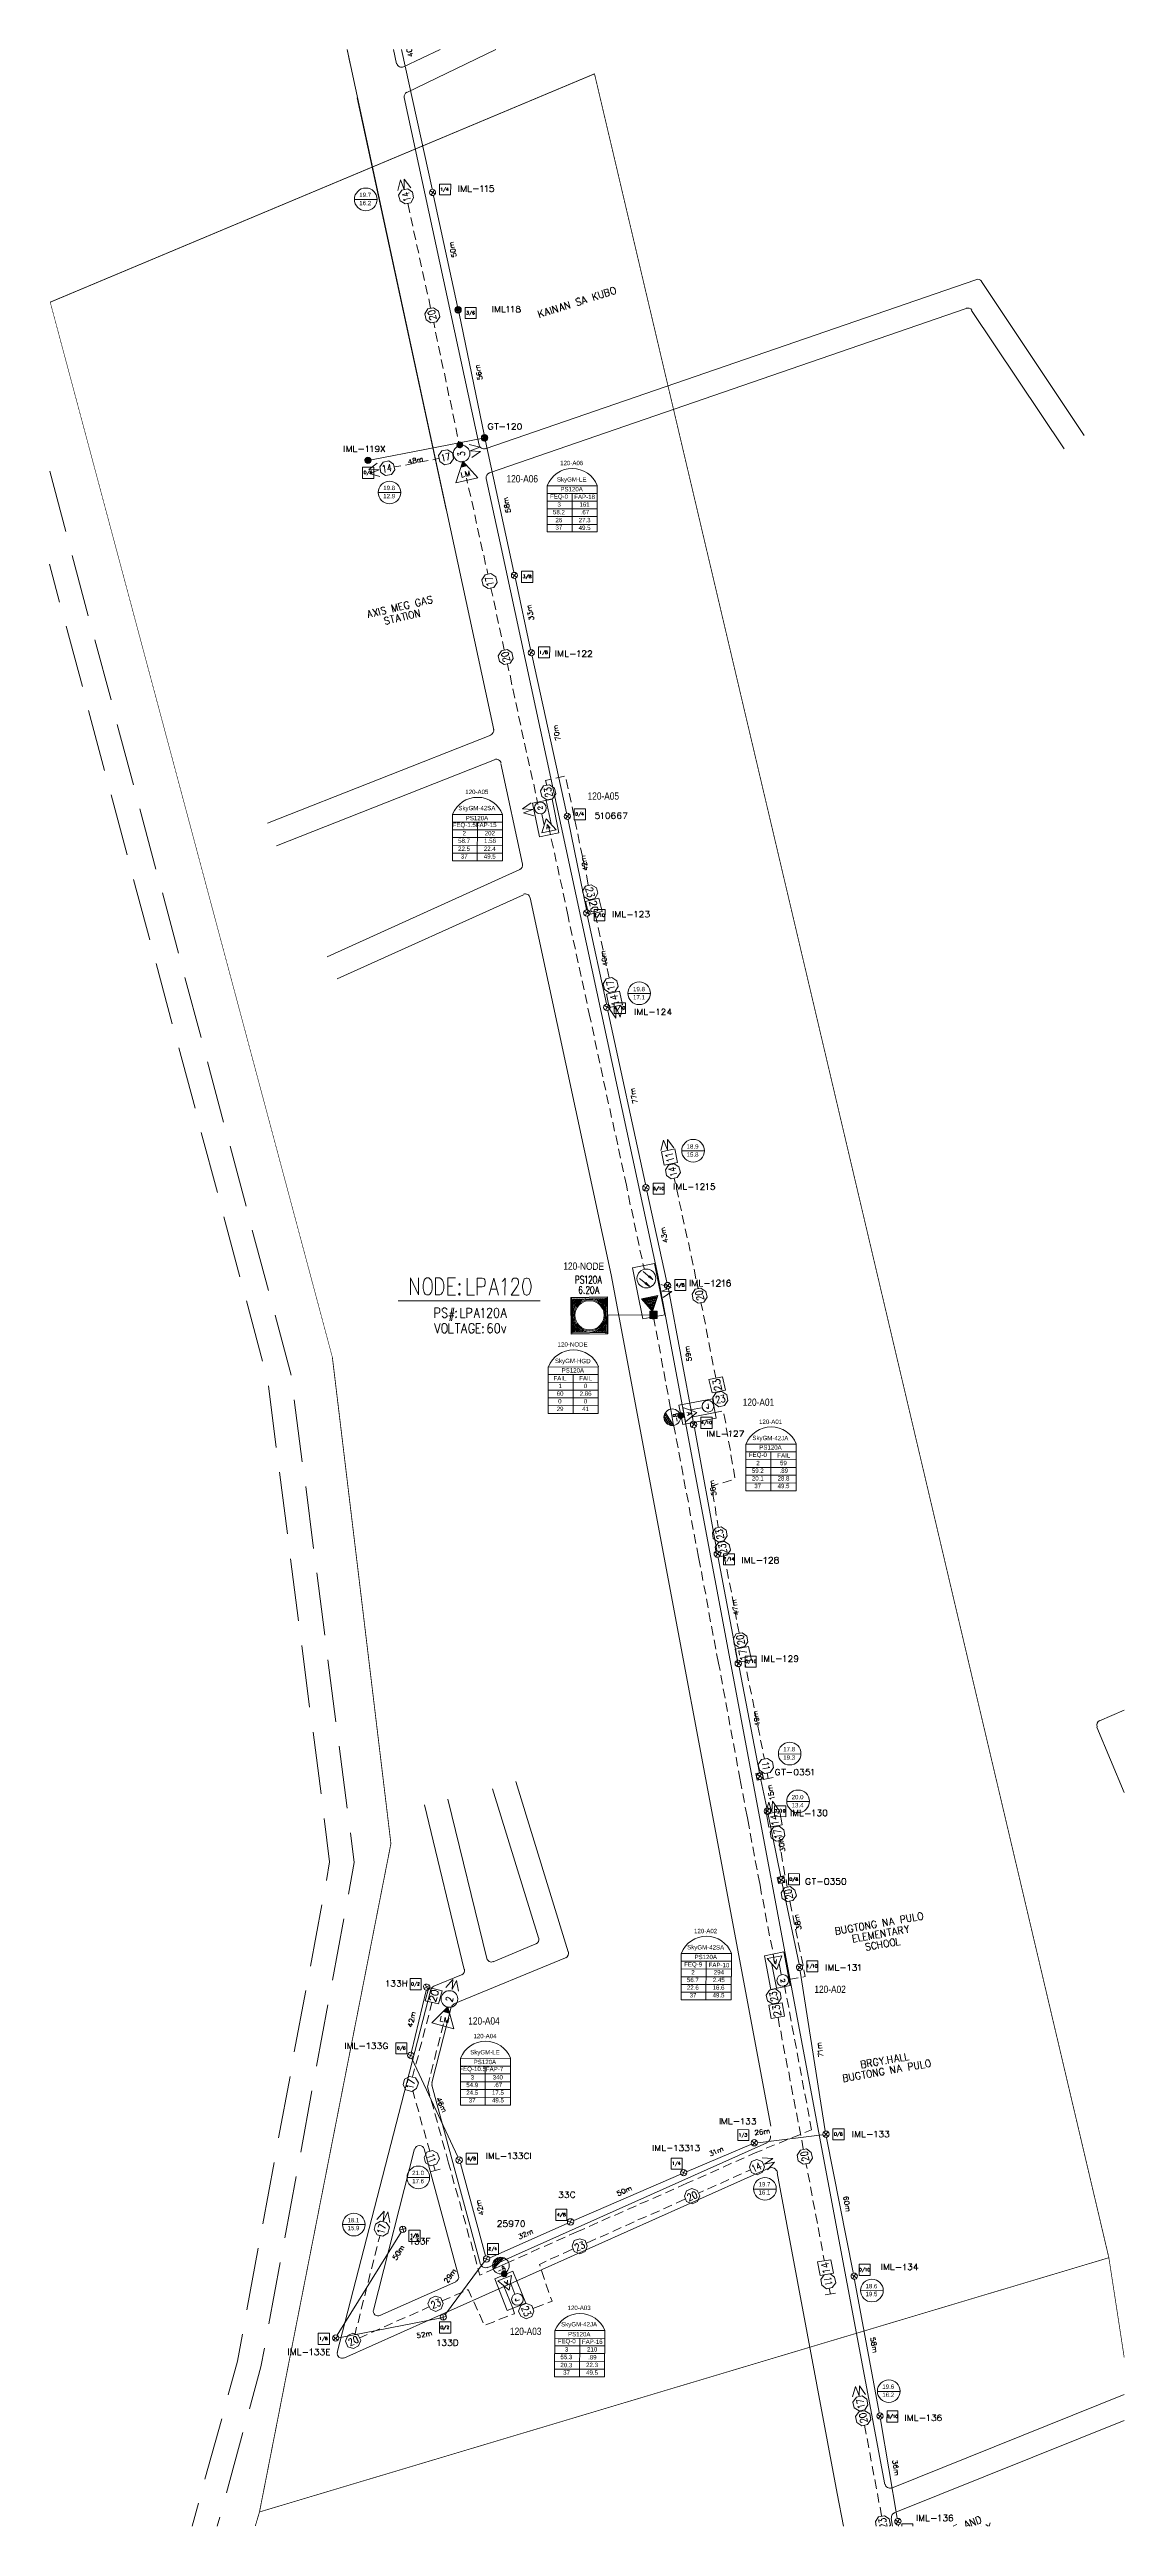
# Model space of a CAD drawing. Header units: millimetres. Extents: x 557 to 992, y 46 to 1048.
import ezdxf

# ---------------------------------------------------------------- set-up
doc = ezdxf.new("R2010")
doc.units = ezdxf.units.MM
for name, color, linetype in [('PDF_Level 1', 1, 'Continuous'), ('PDF_Level 21', 1, 'Continuous'), ('PDF_Level 22', 1, 'Continuous'), ('PDF_Level 35', 7, 'Continuous'), ('PDF_RICKLEE_AMPBLOCK', 7, 'Continuous'), ('PDF_RICKLEE_POWERSUPPLY', 1, 'Continuous'), ('PDF_SKY-Lipa$0$LANDMARK', 7, 'Continuous'), ('PDF_SKY-Lipa$0$POLE NUMBER', 5, 'Continuous'), ('PDF_SKY-Lipa$0$RICKLEE_HOUSECOUNT', 3, 'Continuous'), ('PDF_Text', 7, 'Continuous')]:
    doc.layers.add(name, color=color, linetype=linetype)
for name, color, linetype, true_color in [('PDF_RICKLEE_COAXCABLE', 32, 'Continuous', 0xdd6e00), ('PDF_RICKLEE_ENDOFTAPOFFBLOCK', 132, 'Continuous', 0x00dddd), ('PDF_RICKLEE_NODEBOUNDARY', 92, 'Continuous', 0x00b800), ('PDF_RICKLEE_NODEDETAILS', 92, 'Continuous', 0x00b800), ('PDF_SKY-Lipa$0$RICKLEE_POLEPED', 8, 'Continuous', 0x767676), ('PDF_SKY-Lipa$0$RICKLEE_ROAD', 251, 'Continuous', 0x636466), ('PDF_SKY-Lipa$0$RICKLEE_STRAND', 8, 'Continuous', 0x767676), ('PDF_SKY-Lipa$0$RICKLEE_STRANDDISTANCE', 8, 'Continuous', 0x767676)]:
    doc.layers.add(name, color=color, linetype=linetype, true_color=true_color)
doc.styles.add('PDF Arial Narrow', font='ARIALN.TTF')
doc.styles.add('PDF ArialMT', font='arial.ttf')

msp = doc.modelspace()

# ---------------------------------------------------------------- linework, layer by layer
at = {"layer": 'PDF_Level 1', "lineweight": 9}
for points in [[(849.4, 348.9), (845.4, 348.1)], [(847, 350.8), (847.4, 348.5)], [(714.6, 190.5), (710.6, 189.4)], [(711.9, 192.2), (712.6, 189.9)], [(872.1, 142.3), (872.6, 139.9)], [(874.6, 140.3), (870.5, 139.6)]]:
    msp.add_lwpolyline(points, dxfattribs=at)
at = {"layer": 'PDF_Level 21', "lineweight": 9}
for points in [[(697.5, 991.2), (698.6, 995.5), (700.1, 991.6), (700.1, 995.8), (702.8, 992.3)], [(721.9, 883.8), (721.7, 884.9), (722.9, 884.4), (722.9, 884.7), (722.9, 885), (723, 885.1), (723.4, 885.3), (723.6, 885.4), (724.1, 885.3), (724.4, 885.2), (724.6, 885), (724.6, 884.6), (724.6, 884.3), (724.5, 884.2), (724.3, 884)], [(726.4, 888.4), (730.7, 887.3), (726.8, 885.9), (730.9, 885.6), (727.5, 883.1)], [(690.2, 875.5), (686, 876.7), (689.9, 878.1), (685.7, 878.3), (689.2, 880.9)], [(725.1, 879.8), (723.2, 879.4), (725, 879.9)], [(723.3, 879.9), (724.8, 880.1), (723.3, 879.8)], [(725, 880), (723.3, 879.6)], [(724.9, 880), (723.3, 879.7)], [(724.5, 880.4), (723.4, 880.2)], [(724.6, 880.2), (723.4, 880), (724.6, 880.3)], [(724.5, 880.3), (723.4, 880.1)], [(724.3, 880.7), (723.5, 880.6)], [(724.4, 880.6), (723.5, 880.3)], [(724.3, 880.6), (723.5, 880.4)], [(723.8, 881), (724, 881), (723.6, 880.9)], [(723.6, 880.8), (724.1, 880.9), (723.6, 880.8)], [(724.2, 880.8), (723.6, 880.7)], [(723.9, 881.1), (723.8, 881.1)], [(752.6, 738.1), (748.3, 739.3), (752.1, 740.7), (748, 740.9), (751.5, 743.4)], [(788.6, 660.9), (787.5, 656.7), (785.9, 660.5), (785.8, 656.3), (783.3, 659.8)], [(803.9, 602.7), (805, 606.9), (806.6, 603), (806.7, 607.2), (809.2, 603.8)], [(804, 548.5), (808.2, 547.3), (804.3, 545.8), (808.4, 545.6), (804.9, 543.2)], [(799.5, 534.7), (802.4, 537.6)], [(799.5, 537.6), (802.4, 534.7)], [(799.5, 537.2), (802.4, 537.2)], [(799.5, 536.9), (802.4, 536.9)], [(799.5, 536.5), (802.4, 536.5)], [(799.5, 536.1), (802.4, 536.1)], [(799.5, 535.7), (802.4, 535.7)], [(799.5, 535.4), (802.4, 535.4)], [(799.5, 535), (802.4, 535)], [(806.8, 494.8), (805.2, 494.6)], [(807.7, 491.5), (805.3, 495.1)], [(806.6, 492.1), (805.3, 494.1)], [(806.3, 495.5), (805.4, 495.3)], [(807.3, 494), (805.4, 494.1)], [(808.4, 491.4), (805.6, 496)], [(808.1, 493), (805.6, 493.4)], [(808, 497.9), (809.1, 491.4), (805.9, 496.5)], [(808.5, 492), (806.1, 492.6)], [(810.5, 493.2), (810.3, 494.5)], [(846.4, 334.8), (847.6, 339), (848.9, 335.1), (849.2, 339.3), (851.7, 335.7)], [(716.9, 263.9), (719.8, 267.2), (719.5, 263.1), (721.3, 266.8), (722.1, 262.5)], [(718.1, 253.9), (716.3, 254.3)], [(716.5, 254.4), (718, 254), (716.4, 254.4)], [(718, 254.1), (716.5, 254.5)], [(718, 254.3), (716.6, 254.6)], [(718, 254.2), (716.6, 254.5)], [(717.9, 254.4), (716.7, 254.7)], [(716.8, 254.9), (717.9, 254.5), (716.8, 254.7)], [(717.5, 258.8), (717.4, 258.8), (717.1, 258.9), (717, 259.2), (716.9, 259.4), (717, 259.7), (717.1, 259.9), (717.4, 260), (717.6, 260), (717.9, 259.9), (718.1, 259.8), (718.5, 259.5), (719.6, 258.2), (719.9, 259.5)], [(717.8, 254.7), (716.9, 255)], [(717.9, 254.6), (716.9, 254.9)], [(717.8, 254.9), (717, 255.1)], [(717.8, 255), (717.1, 255.2), (717.8, 255.1)], [(717.7, 255.2), (717.2, 255.3)], [(717.7, 255.3), (717.4, 255.4), (717.7, 255.4), (717.5, 255.5), (717.6, 255.5)], [(845, 195), (849.3, 194.8), (845.9, 192.5), (849.9, 193.3), (847.1, 190.1)], [(689, 170.1), (691.9, 173.4), (691.5, 169.3), (693.4, 173.1), (694.2, 168.8)], [(735.9, 150.6), (739.7, 154.5)], [(735.9, 151.5), (738.8, 154.5)], [(742.2, 152.6), (736.1, 150), (740.3, 154.4)], [(736.1, 152.6), (737.8, 154.4)], [(736.6, 150.6), (736.7, 153.2)], [(737.3, 151.3), (737.2, 154)], [(738.1, 152.3), (737.9, 154.2)], [(738.9, 153.1), (738.3, 154.5)], [(739.4, 153.7), (739, 154.5)], [(738.2, 149.1), (739.3, 149.7)], [(881.5, 98.3), (882.7, 102.5), (884.2, 98.7), (884.3, 102.8), (886.8, 99.3)]]:
    msp.add_lwpolyline(points, dxfattribs=at)
for points in [[(721, 872.9), (723.8, 881.7), (729.9, 874.9)], [(723.1, 879.2), (723.8, 881.4), (725.3, 879.7)], [(723.2, 879.3), (723.8, 881.2), (725.1, 879.8)], [(755.8, 731.2), (757.5, 736.9), (761.6, 732.4)], [(802.4, 534.7), (802.4, 537.6), (799.5, 537.6), (799.5, 534.7)], [(809, 495.2), (809.1, 495), (809.3, 495), (809.5, 495), (809.6, 495.1), (809.8, 495.3), (809.8, 495.6), (809.9, 495.8), (810, 496), (810.2, 496.1), (810.4, 496.2), (810.6, 496.1), (810.7, 496.1), (810.9, 495.8), (811, 495.6), (810.9, 495.3), (810.6, 495.2), (810.3, 495.1), (810.2, 495.2), (810, 495.2), (809.8, 495.4), (809.6, 495.7), (809.5, 495.8), (809.3, 495.8), (809.1, 495.8), (809, 495.7), (808.9, 495.5)], [(812.8, 498.7), (818.5, 496.7), (813.9, 492.9)], [(852.9, 276.8), (850.9, 271.2), (847, 275.7)], [(711.3, 249.6), (717.7, 256.1), (720.2, 247.2)], [(716, 254.2), (717.7, 255.9), (718.2, 253.6)], [(716.3, 254.2), (717.6, 255.6), (718.1, 253.8)], [(739.8, 151.1), (739.7, 150.9), (739.7, 150.6), (739.7, 150.5), (739.9, 150.3), (740, 150.3), (740.3, 150.3), (740.5, 150.3), (740.8, 150.2), (740.9, 150.1), (741, 149.8), (741, 149.7), (741, 149.5), (740.9, 149.3), (740.5, 149.2), (740.3, 149.2), (740.2, 149.2), (740.1, 149.4), (740, 149.7), (740, 149.9), (740, 150.1), (740.2, 150.3), (740.4, 150.5), (740.5, 150.6), (740.4, 150.9), (740.4, 151), (740.2, 151.2), (740, 151.2)], [(743.5, 147.4), (742.6, 141.5), (738, 145.2)]]:
    msp.add_lwpolyline(points, close=True, dxfattribs=at)
for centre in [(723.3, 884.7), (808.6, 494.7), (718.4, 259.3), (739.2, 151.4)]:
    msp.add_circle(centre, 3.37, dxfattribs=at)
at = {"layer": 'PDF_Level 22', "lineweight": 9}
for points in [[(701.5, 991.8), (699.1, 991.3), (697.8, 989.3), (698.4, 987), (700.4, 985.8), (702.7, 986.2), (703.9, 988.2), (703.4, 990.5)], [(711.9, 943.7), (709.6, 943.3), (708.4, 941.3), (708.9, 938.9), (710.8, 937.6), (713.2, 938.1), (714.5, 940.1), (713.9, 942.4)], [(709.8, 941.4), (710, 941), (710.4, 940.9), (711.2, 941), (711.5, 941.2), (712.2, 941.4), (712.5, 941.6), (712.6, 941.9), (712.6, 942.1), (712.4, 942.5), (711.9, 942.6), (711.3, 942.5), (710.8, 942.5), (710.2, 942.1), (709.8, 941.9), (709.7, 941.6)], [(720, 882.6), (719.6, 885), (717.6, 886.3), (715.3, 885.9), (713.9, 883.9), (714.5, 881.5), (716.4, 880.2), (718.7, 880.7)], [(696.3, 878.1), (695.8, 880.4), (693.8, 881.8), (691.5, 881.3), (690.2, 879.4), (690.6, 877.1), (692.5, 875.8), (694.9, 876.2)], [(735.1, 836.2), (732.8, 835.6), (731.5, 833.6), (732, 831.3), (734, 830.1), (736.3, 830.5), (737.7, 832.5), (737.1, 834.8)], [(741.8, 805.4), (739.4, 804.9), (738.1, 802.9), (738.7, 800.6), (740.6, 799.3), (743, 799.9), (744.2, 801.8), (743.7, 804.2)], [(739.5, 803.1), (739.8, 802.7), (740.2, 802.6), (740.9, 802.7), (741.3, 802.8), (742, 803.1), (742.3, 803.4), (742.4, 803.7), (742.3, 803.8), (742.2, 804.2), (741.8, 804.3), (741, 804.2), (740.6, 804.2), (740, 803.8), (739.5, 803.6), (739.5, 803.3)], [(758.9, 750.6), (756.5, 750.2), (755.3, 748.2), (755.8, 745.9), (757.8, 744.6), (760.1, 745), (761.4, 747), (760.9, 749.3)], [(774.9, 704.1), (777.2, 704.7), (778.4, 706.8), (777.9, 709), (775.8, 710.2), (773.4, 709.7), (772.2, 707.7), (772.9, 705.4)], [(778.8, 704.8), (780.2, 699.4), (774.8, 698.2), (773.4, 703.5)], [(778.5, 700.6), (778.3, 701.1), (777.9, 701.2), (777.1, 701.1), (776.6, 701.1), (776.1, 700.7), (775.6, 700.4), (775.6, 700), (775.6, 699.7), (775.9, 699.4), (776.4, 699.3), (777.1, 699.3), (777.5, 699.4), (778.2, 699.7), (778.5, 700.1), (778.5, 700.4)], [(784.1, 672.7), (781.8, 672.1), (780.6, 670.1), (781.1, 667.8), (783, 666.6), (785.4, 667.1), (786.7, 669), (786.1, 671.4)], [(783, 660.5), (781.9, 666), (787.2, 667.1), (788.4, 661.6)], [(805.3, 596.7), (804.2, 602.1), (809.6, 603.3), (810.7, 597.8)], [(809.3, 597.3), (807, 596.8), (805.8, 594.9), (806.2, 592.5), (808.2, 591.2), (810.5, 591.8), (811.9, 593.8), (811.3, 596.1)], [(820.2, 547), (817.9, 546.5), (816.6, 544.5), (817.1, 542.2), (819, 540.9), (821.3, 541.3), (822.7, 543.3), (822.2, 545.6)], [(818, 544.6), (818.3, 544.4), (818.7, 544.3), (819.4, 544.3), (819.8, 544.4), (820.5, 544.6), (820.8, 544.9), (820.9, 545.2), (820.9, 545.4), (820.7, 545.7), (820.2, 545.8), (819.6, 545.7), (819.1, 545.7), (818.5, 545.5), (818.1, 545.2), (818, 544.9)], [(824.7, 504.6), (823.4, 510), (828.9, 511.1), (830.1, 505.7)], [(831.1, 501.5), (830.6, 503.8), (828.6, 505.1), (826.3, 504.7), (825, 502.7), (825.4, 500.4), (827.4, 499), (829.7, 499.5)], [(828.4, 450.4), (826.1, 449.9), (824.8, 448), (825.2, 445.6), (827.1, 444.3), (829.5, 444.7), (830.8, 446.7), (830.4, 449)], [(829.7, 444.5), (827.3, 444.1), (826, 442.1), (826.4, 439.8), (828.4, 438.4), (830.7, 438.9), (832.1, 440.9), (831.6, 443.2)], [(836.9, 407.5), (834.5, 407.1), (833.3, 405.2), (833.7, 402.9), (835.6, 401.6), (837.9, 402), (839.2, 403.9), (838.8, 406.2)], [(835.1, 395.5), (834, 400.9), (839.4, 402), (840.6, 396.6)], [(834.6, 405.3), (834.8, 405), (835.3, 404.9), (836, 404.9), (836.4, 405), (837, 405.2), (837.4, 405.5), (837.5, 405.9), (837.5, 406), (837.2, 406.3), (836.8, 406.4), (836.1, 406.4), (835.7, 406.3), (835, 406.1), (834.7, 405.8), (834.6, 405.4)], [(845.9, 350.6), (848.2, 351), (849.5, 353), (849.1, 355.3), (847.1, 356.6), (844.7, 356.2), (843.4, 354.2), (843.9, 351.9)], [(847.7, 328.8), (846.7, 334.2), (852.1, 335.2), (853.1, 329.8)], [(851.9, 329.2), (849.5, 328.8), (848.2, 326.8), (848.6, 324.5), (850.6, 323.2), (852.9, 323.6), (854.2, 325.5), (853.8, 327.8)], [(856.3, 304.8), (854, 304.3), (852.7, 302.3), (853.1, 300), (855.1, 298.7), (857.4, 299.1), (858.8, 301.1), (858.2, 303.4)], [(854.1, 302.4), (854.2, 302.1), (854.7, 302), (855.5, 302.1), (855.8, 302.1), (856.4, 302.3), (856.9, 302.7), (856.9, 303), (856.9, 303.2), (856.7, 303.4), (856.2, 303.5), (855.6, 303.5), (855.1, 303.4), (854.5, 303.2), (854.1, 303), (854, 302.7)], [(708.6, 258.6), (710.1, 264), (715.4, 262.6), (714, 257.3)], [(711, 262.1), (711, 261.7), (711.3, 261.4), (711.9, 261), (712.4, 260.9), (713.1, 260.9), (713.5, 261), (713.8, 261.4), (713.8, 261.6), (713.8, 262), (713.5, 262.4), (712.8, 262.7), (712.4, 262.8), (711.7, 262.8), (711.2, 262.7), (711, 262.4)], [(850.3, 263.4), (847.9, 262.9), (846.6, 260.9), (847.1, 258.6), (849.1, 257.3), (851.4, 257.7), (852.7, 259.6), (852.3, 261.9)], [(848.6, 251.4), (847.6, 256.8), (853, 257.8), (854, 252.4)], [(704.6, 227.4), (702.2, 228), (700.2, 226.8), (699.6, 224.5), (700.8, 222.5), (703.1, 221.9), (705.1, 223.1), (705.8, 225.4)], [(710.8, 191.8), (713.1, 192.5), (714.3, 194.6), (713.6, 196.9), (711.5, 198), (709.2, 197.3), (708.1, 195.2), (708.7, 193)], [(845.9, 191.4), (845, 193.6), (842.8, 194.4), (840.6, 193.5), (839.8, 191.3), (840.7, 189.1), (842.9, 188.2), (845.1, 189.2)], [(862.9, 198.6), (860.5, 198.1), (859.2, 196.1), (859.6, 193.8), (861.6, 192.5), (864, 192.9), (865.3, 194.9), (864.8, 197.2)], [(860.6, 196.2), (860.8, 196), (861.2, 195.9), (862, 195.9), (862.3, 196), (863, 196.2), (863.4, 196.5), (863.4, 196.8), (863.4, 197), (863.2, 197.3), (862.7, 197.5), (862.1, 197.3), (861.6, 197.3), (861, 197.1), (860.6, 196.8), (860.5, 196.5)], [(819.7, 179.6), (818.7, 181.8), (816.5, 182.6), (814.3, 181.7), (813.5, 179.5), (814.4, 177.3), (816.6, 176.4), (818.8, 177.4)], [(816.9, 181.2), (816.7, 181), (816.7, 180.6), (816.8, 179.8), (817, 179.5), (817.4, 178.9), (817.7, 178.6), (818, 178.6), (818.3, 178.7), (818.5, 178.9), (818.5, 179.3), (818.4, 180), (818.1, 180.5), (817.8, 181), (817.5, 181.3), (817.1, 181.3)], [(692.8, 168.9), (690.5, 169.4), (688.4, 168.2), (687.9, 166), (689.1, 163.9), (691.4, 163.3), (693.4, 164.6), (694.1, 166.9)], [(774.2, 159.3), (773.3, 161.5), (771.1, 162.3), (768.9, 161.5), (768, 159.3), (768.9, 157.1), (771.1, 156.2), (773.3, 157.1)], [(868.4, 147.4), (867.4, 152.9), (872.8, 153.8), (873.8, 148.4)], [(871, 142), (873.3, 142.5), (874.8, 144.4), (874.3, 146.7), (872.5, 148.1), (870.1, 147.7), (868.7, 145.8), (869.1, 143.5)], [(715.9, 136.1), (714.9, 138.3), (712.7, 139.1), (710.6, 138.1), (709.7, 135.9), (710.7, 133.8), (712.9, 132.9), (715.1, 133.9)], [(749.5, 129.9), (751.7, 130.8), (752.6, 133), (751.7, 135.2), (749.5, 136.1), (747.3, 135.2), (746.4, 133), (747.3, 130.9)], [(682.5, 121.1), (681.5, 123.2), (679.3, 124), (677.2, 123.1), (676.3, 120.8), (677.3, 118.6), (679.5, 117.9), (681.6, 118.9)], [(679.7, 122.6), (679.5, 122.4), (679.5, 121.9), (679.7, 121.3), (679.8, 120.8), (680.3, 120.3), (680.6, 120.1), (680.9, 120.1), (681.1, 120.1), (681.4, 120.4), (681.4, 120.8), (681.1, 121.5), (681, 121.8), (680.6, 122.5), (680.3, 122.7), (679.9, 122.7)], [(885.5, 98.7), (883.2, 98.2), (881.7, 96.2), (882.2, 93.9), (884.2, 92.6), (886.5, 93), (887.8, 95), (887.4, 97.3)], [(886.5, 92.7), (884.2, 92.3), (882.8, 90.3), (883.3, 87.9), (885.3, 86.6), (887.6, 87.1), (888.9, 89.1), (888.5, 91.4)], [(884.3, 90.4), (884.5, 90.2), (884.9, 89.9), (885.6, 90), (886, 90), (886.7, 90.3), (887, 90.6), (887.1, 90.9), (887, 91.1), (886.9, 91.4), (886.5, 91.5), (885.7, 91.5), (885.4, 91.5), (884.7, 91.1), (884.3, 90.9), (884.3, 90.6)]]:
    msp.add_lwpolyline(points, close=True, dxfattribs=at)
for points in [[(702.1, 990.2), (699.3, 989.5), (701.3, 989), (701, 990.4)], [(700.4, 987.1), (700.2, 987.2), (699.7, 987.4), (702.6, 988.1)], [(711, 938.9), (710.8, 938.9), (710.6, 939.1), (710.4, 939.1), (710.3, 939.3), (710.2, 939.6), (710.3, 939.9), (710.4, 940.1), (710.6, 940.2), (710.8, 940.3), (711.2, 940.2), (711.6, 940.1), (713.2, 939.4), (712.8, 940.7)], [(715.4, 883.9), (715.5, 884), (715.7, 884.4), (716.3, 881.7)], [(716.8, 884.6), (718.2, 885), (717.8, 882)], [(691.5, 879.3), (691.6, 879.6), (691.9, 880), (692.4, 877.1)], [(694.5, 877.6), (694.1, 880.4), (693.4, 878.3), (694.8, 878.6)], [(733.1, 833), (732.8, 834.3), (735.9, 834)], [(734, 831.4), (733.8, 831.6), (733.4, 831.9), (736.2, 832.4)], [(740.8, 800.6), (740.6, 800.6), (740.3, 800.7), (740.2, 800.7), (740, 801), (740, 801.3), (740, 801.6), (740.1, 801.7), (740.4, 801.8), (740.6, 802), (741, 801.8), (741.4, 801.7), (743, 801.1), (742.6, 802.5)], [(754.8, 740.7), (754.7, 740.7), (754.4, 740.7), (754.4, 740.8), (754.2, 740.9), (754.2, 741.2), (754.2, 741.5), (754.3, 741.5), (754.4, 741.7), (754.7, 741.7), (754.8, 741.6), (755.1, 741.5), (756.1, 740.9), (755.9, 742)], [(756.9, 747.9), (756.7, 749), (757.8, 748.5), (757.8, 748.9), (757.9, 749.1), (758, 749.2), (758.3, 749.4), (758.6, 749.4), (759, 749.4), (759.3, 749.3), (759.5, 749), (759.6, 748.7), (759.5, 748.4), (759.4, 748.3), (759.2, 748.1)], [(758, 745.9), (757.9, 745.8), (757.5, 745.9), (757.4, 745.9), (757.2, 746.1), (757.1, 746.5), (757.2, 746.8), (757.3, 746.9), (757.5, 747), (757.9, 747.1), (758.1, 747), (758.5, 746.9), (760.2, 746.2), (759.9, 747.6)], [(775.6, 709), (775.8, 709), (776.1, 709), (776.2, 708.9), (776.4, 708.8), (776.5, 708.3), (776.4, 708.1), (776.3, 708), (776.1, 707.8), (775.9, 707.8), (775.5, 707.8), (775.1, 707.9), (773.4, 708.6), (773.9, 707.1)], [(776.9, 707), (777.1, 705.9), (775.9, 706.2), (776, 706), (775.9, 705.7), (775.8, 705.6), (775.4, 705.4), (775.1, 705.4), (774.8, 705.4), (774.4, 705.5), (774.2, 705.7), (774.1, 706), (774.2, 706.4), (774.3, 706.5), (774.5, 706.7)], [(777.1, 703.6), (777.2, 703.6), (777.5, 703.6), (777.6, 703.5), (777.9, 703.3), (778, 702.7), (778, 702.5), (777.9, 702.3), (777.5, 702.2), (777.3, 702), (777, 702.2), (776.5, 702.3), (774.9, 703.2), (775.3, 701.5)], [(782.2, 669.4), (781.9, 670.8), (784.9, 670.5)], [(783, 667.9), (782.9, 668), (782.4, 668.3), (785.2, 668.9)], [(786.4, 665.3), (783.5, 664.7), (785.7, 663.9), (785.2, 665.7)], [(784.7, 661.6), (784.5, 661.9), (784, 662.1), (786.9, 662.8)], [(806.6, 600.3), (806.3, 600.4), (805.9, 600.7), (808.8, 601.4)], [(807, 598.3), (806.8, 598.5), (806.3, 598.7), (809.2, 599.4)], [(810, 595.6), (807.1, 595.1), (809.2, 594.4), (808.9, 596)], [(808.2, 592.5), (808.1, 592.7), (807.7, 592.9), (810.4, 593.5)], [(819.2, 542.2), (819.1, 542.2), (818.8, 542.3), (818.7, 542.3), (818.5, 542.5), (818.4, 543), (818.5, 543.2), (818.6, 543.3), (818.9, 543.4), (819.1, 543.5), (819.5, 543.4), (819.9, 543.3), (821.5, 542.5), (821.1, 544)], [(825.2, 508.1), (825, 509.4), (826.2, 509), (826.1, 509.3), (826.2, 509.5), (826.3, 509.7), (826.6, 510), (827, 510), (827.4, 510), (827.7, 509.7), (828, 509.4), (828, 509.1), (828, 508.6), (827.9, 508.5), (827.6, 508.3)], [(826.4, 505.7), (826.3, 505.7), (826, 505.7), (825.9, 505.8), (825.6, 506), (825.5, 506.4), (825.6, 506.8), (825.8, 506.9), (826, 507.1), (826.3, 507.1), (826.5, 507.1), (827.1, 506.9), (828.6, 506), (828.3, 507.8)], [(826.3, 502.5), (826.3, 502.7), (826.3, 502.9), (826.4, 503.1), (826.5, 503.2), (827, 503.3), (827.2, 503.2), (827.3, 503.1), (827.5, 502.9), (827.5, 502.6), (827.5, 502.4), (827.4, 501.9), (826.6, 500.4), (828.1, 500.6)], [(828.3, 503.6), (829.4, 503.8), (829, 502.6), (829.3, 502.7), (829.5, 502.6), (829.6, 502.5), (829.8, 502), (830, 501.8), (829.8, 501.4), (829.7, 501), (829.4, 500.9), (829.2, 500.8), (828.9, 500.9), (828.7, 501), (828.5, 501.2)], [(823.1, 500.1), (823.3, 498.8), (823.3, 498.5), (823.2, 498.4), (823.1, 498.3), (823, 498.3), (822.8, 498.4), (822.7, 498.4), (822.6, 498.6), (822.6, 498.8)], [(826.3, 447.6), (826.1, 448.7), (827.3, 448.4), (827.2, 448.6), (827.3, 448.8), (827.4, 448.9), (827.9, 449.1), (828.1, 449.3), (828.5, 449.1), (828.9, 449), (829, 448.7), (829.1, 448.5), (829, 448.2), (828.9, 448), (828.6, 447.8)], [(827.3, 445.6), (827.2, 445.6), (827, 445.6), (826.8, 445.7), (826.6, 445.9), (826.5, 446.3), (826.6, 446.5), (826.8, 446.6), (827, 446.8), (827.3, 446.8), (827.5, 446.8), (828, 446.7), (829.5, 445.9), (829.3, 447.4)], [(827.5, 441.7), (827.3, 442.9), (828.5, 442.4), (828.5, 442.7), (828.5, 443), (828.6, 443.1), (829.1, 443.3), (829.3, 443.3), (829.7, 443.3), (830.1, 443.2), (830.3, 442.9), (830.3, 442.5), (830.3, 442.2), (830.2, 442.1), (829.8, 442)], [(828.6, 439.8), (828.5, 439.8), (828.2, 439.8), (828.1, 439.9), (827.9, 440), (827.7, 440.4), (827.9, 440.6), (828, 440.8), (828.3, 441), (828.5, 441), (828.9, 441), (829.3, 440.8), (830.8, 440), (830.5, 441.4)], [(835.8, 402.9), (835.7, 402.9), (835.4, 402.9), (835.3, 403), (835, 403.1), (834.9, 403.6), (835, 403.8), (835.1, 403.9), (835.5, 404.1), (835.7, 404.1), (836, 404.1), (836.5, 404), (838, 403.2), (837.7, 404.7)], [(835.8, 398.5), (835.5, 400.2), (838.7, 399.6)], [(836.8, 396.6), (836.6, 396.8), (836.1, 397.2), (839, 397.7)], [(847.1, 355), (847.3, 354.8), (847.7, 354.5), (844.9, 354.1)], [(847.4, 353.3), (847.5, 353.2), (848.1, 353), (845.2, 352.4)], [(851.1, 333.6), (848.3, 333), (850.5, 332.1), (850, 334)], [(849.4, 329.9), (849.3, 330.1), (848.7, 330.4), (851.6, 330.9)], [(849.8, 326.1), (849.5, 327.5), (852.6, 326.9)], [(850.6, 324.5), (850.5, 324.7), (850, 325), (852.8, 325.4)], [(855.2, 300), (855.1, 300), (854.8, 300), (854.7, 300.1), (854.5, 300.3), (854.5, 300.7), (854.6, 300.9), (854.7, 301.1), (854.9, 301.2), (855.1, 301.2), (855.5, 301.2), (855.9, 301.1), (857.4, 300.3), (857.1, 301.8)], [(848.2, 260.5), (847.9, 261.7), (849.2, 261.3), (849.1, 261.6), (849.2, 261.8), (849.3, 261.9), (849.7, 262), (849.9, 262.1), (850.4, 262.1), (850.7, 261.9), (850.9, 261.7), (850.9, 261.4), (850.8, 261), (850.7, 260.9), (850.5, 260.8)], [(853.7, 267.3), (853.9, 267.3), (854, 267.2), (854.1, 267.1), (854.2, 266.8), (854.1, 266.6), (854.1, 266.4), (853.9, 266.3), (853.8, 266.3), (853.6, 266.3), (853.4, 266.4), (852.4, 267.1), (852.6, 266)], [(710.8, 258.9), (710.7, 258.9), (710.4, 259.2), (710.3, 259.3), (710.3, 259.6), (710.4, 260), (710.6, 260.3), (710.7, 260.4), (711.1, 260.4), (711.3, 260.4), (711.6, 260.2), (711.9, 259.8), (712.9, 258.2), (713.4, 259.9)], [(849.3, 258.5), (849.1, 258.5), (848.8, 258.6), (848.6, 258.6), (848.5, 258.8), (848.4, 259.3), (848.5, 259.5), (848.6, 259.6), (848.8, 259.7), (849.2, 259.8), (849.4, 259.7), (849.8, 259.6), (851.4, 258.8), (851.1, 260.3)], [(849.3, 255), (849.1, 256.3), (850.3, 255.7), (850.2, 256.2), (850.3, 256.4), (850.4, 256.5), (850.8, 256.7), (851, 256.8), (851.5, 256.7), (851.8, 256.6), (852, 256.2), (852.1, 255.9), (852, 255.5), (851.9, 255.3), (851.7, 255.2)], [(850.5, 252.4), (850.4, 252.4), (850, 252.5), (849.8, 252.6), (849.7, 252.9), (849.6, 253.3), (849.7, 253.6), (849.8, 253.8), (850, 254), (850.3, 254), (850.6, 253.9), (851, 253.8), (852.7, 252.8), (852.4, 254.5)], [(701.5, 223.7), (701.3, 223.9), (701, 224.3), (703.8, 223.6)], [(701.3, 225.4), (701.7, 226.8), (704.2, 225.1)], [(711.6, 196.4), (711.8, 196.2), (712.4, 196), (709.5, 195.2)], [(712.2, 194.8), (712.3, 194.6), (712.8, 194.5), (710.1, 193.6)], [(841, 191.5), (841.1, 191.7), (841.2, 192.2), (842.4, 189.5)], [(844.4, 190.4), (843.2, 193), (843.1, 190.9), (844.5, 191.5)], [(861.7, 193.9), (861.6, 193.8), (861.3, 193.9), (861.2, 193.9), (861, 194.1), (861, 194.6), (861.1, 194.8), (861.2, 194.9), (861.4, 195), (861.6, 195.1), (862, 195), (862.4, 194.9), (864, 194.1), (863.6, 195.6)], [(814.8, 179.6), (814.8, 179.7), (814.7, 180), (814.8, 180.1), (814.9, 180.3), (815.3, 180.6), (815.6, 180.5), (815.7, 180.3), (815.9, 180.2), (816, 179.9), (816, 179.7), (816, 179.1), (815.6, 177.5), (816.9, 178.1)], [(689.8, 165.1), (689.6, 165.3), (689.3, 165.8), (692.1, 165)], [(689.5, 166.9), (690, 168.2), (692.5, 166.5)], [(771, 160.8), (772.1, 161.2), (772, 160), (772.2, 160.1), (772.4, 160), (772.7, 159.9), (772.9, 159.6), (773, 159.4), (773.1, 158.9), (773, 158.6), (772.8, 158.4), (772.4, 158.3), (772.1, 158.3), (772, 158.4), (771.8, 158.6)], [(769.4, 159.4), (769.2, 159.5), (769.2, 159.7), (769.2, 159.9), (769.5, 160.1), (769.8, 160.3), (770, 160.3), (770.2, 160.1), (770.5, 159.9), (770.6, 159.7), (770.6, 159.4), (770.5, 158.9), (770.1, 157.3), (771.4, 157.8)], [(871.8, 152.2), (868.9, 151.6), (871.1, 150.8), (870.8, 152.6)], [(870.1, 148.6), (869.9, 148.8), (869.5, 149.1), (872.3, 149.5)], [(872.5, 146.5), (872.6, 146.2), (873, 146), (870.1, 145.6)], [(872.7, 144.8), (872.8, 144.7), (873.3, 144.4), (870.5, 143.9)], [(711.1, 136), (711.1, 136.1), (711, 136.4), (711.1, 136.6), (711.2, 136.7), (711.5, 137), (711.8, 137), (711.9, 136.8), (712.2, 136.6), (712.3, 136.4), (712.3, 136.1), (712.3, 135.6), (711.8, 134), (713.2, 134.5)], [(712.7, 137.5), (713.8, 138), (713.7, 136.7), (713.9, 136.8), (714.2, 136.8), (714.4, 136.7), (714.6, 136.4), (714.7, 136.2), (714.8, 135.7), (714.7, 135.4), (714.5, 135.1), (714.3, 135), (713.9, 135), (713.7, 135.1), (713.5, 135.3)], [(746.8, 137.6), (745.6, 137.1), (745.3, 137.1), (745.2, 137.1), (745.1, 137.3), (745, 137.4), (745.1, 137.6), (745.1, 137.7), (745.3, 137.8), (745.4, 138)], [(749.6, 134.8), (749.7, 134.9), (750, 134.9), (750.1, 134.8), (750.4, 134.6), (750.5, 134.3), (750.5, 134.1), (750.4, 133.9), (750.1, 133.6), (749.9, 133.5), (749.6, 133.5), (749.1, 133.6), (747.5, 134.1), (748, 132.8)], [(751, 133), (751.5, 132), (750.1, 132.1), (750.3, 131.9), (750.3, 131.7), (750.1, 131.4), (749.8, 131.2), (749.6, 131.1), (749.1, 131.1), (748.8, 131.1), (748.6, 131.4), (748.5, 131.7), (748.5, 132), (748.6, 132.2), (748.7, 132.3)], [(677.6, 121), (677.6, 121.1), (677.6, 121.4), (677.6, 121.5), (677.7, 121.7), (678.2, 121.9), (678.4, 121.9), (678.5, 121.8), (678.7, 121.6), (678.8, 121.4), (678.8, 121.1), (678.8, 120.6), (678.5, 119), (679.8, 119.5)], [(883.4, 95.5), (883.1, 96.9), (886.1, 96.4)], [(884.2, 93.9), (884, 94.1), (883.6, 94.3), (886.4, 94.9)], [(885.4, 87.9), (885.3, 87.9), (885, 88.1), (884.8, 88.1), (884.7, 88.3), (884.6, 88.7), (884.7, 88.9), (884.8, 89.1), (885, 89.2), (885.4, 89.3), (885.6, 89.2), (886, 89.1), (887.6, 88.3), (887.4, 89.7)], [(896.5, 46), (896.9, 46.4), (896.4, 48.9), (894.5, 50.2), (892.1, 49.8), (890.8, 47.8), (891.1, 46)], [(892.3, 47.4), (892.1, 48.5), (893.3, 48.1), (893.2, 48.4), (893.3, 48.6), (893.4, 48.8), (893.9, 49), (894.1, 49), (894.5, 49), (894.9, 48.8), (895.1, 48.5), (895.1, 48.2), (895.1, 47.9), (895, 47.8), (894.6, 47.7)], [(892.7, 46), (892.5, 46.1), (892.7, 46.3), (892.8, 46.4), (893.1, 46.5), (893.3, 46.7), (893.7, 46.5), (894.1, 46.4), (895.1, 46)], [(895.5, 46), (895.3, 47.1)]]:
    msp.add_lwpolyline(points, dxfattribs=at)
at = {"layer": 'PDF_Level 22', "color": 7, "lineweight": 9}
for points in [[(723.1, 877.1), (723.5, 875.1), (724.6, 875.4)], [(725.2, 875.5), (724.8, 877.5), (726, 875.6), (726.2, 877.8), (726.7, 875.8)], [(759.5, 734.9), (757.5, 744.3)], [(756.7, 734.4), (755.8, 738.8)], [(757.8, 732.7), (758, 734.6), (759.1, 733.1)], [(757.9, 733.4), (758.6, 733.6)], [(814.5, 496.7), (816.3, 496.4), (814.7, 495.4)], [(815.1, 496.6), (815.3, 495.7)], [(815.9, 497.7), (820.4, 498.6)], [(816.4, 494.8), (825.9, 496.6)], [(848.9, 273.2), (850.8, 263.8)], [(850.8, 275.3), (850.5, 273.4), (849.5, 275.1)], [(850.7, 274.6), (849.9, 274.5)], [(851.9, 273.6), (852.7, 269.2)], [(715.1, 252.3), (714.6, 250.3), (715.7, 250)], [(716.3, 249.9), (716.7, 251.9), (717, 249.8), (718.2, 251.5), (717.7, 249.6)], [(740.4, 143.1), (744, 134.2)], [(741.9, 145.5), (742, 143.6), (740.6, 145)], [(741.9, 144.8), (741.1, 144.5)], [(743.2, 144.1), (744.8, 139.9)]]:
    msp.add_lwpolyline(points, dxfattribs=at)
for points in [[(754.9, 729.6), (752, 743.2), (759.9, 744.9), (762.7, 731.3)], [(811.3, 499.6), (824.9, 502.2), (826.4, 494.3), (812.8, 491.8)], [(853.7, 278.4), (856.3, 264.7), (848.5, 263.2), (845.9, 276.8)], [(744.1, 149.1), (749.3, 136.2), (741.8, 133.3), (736.7, 146.1)]]:
    msp.add_lwpolyline(points, close=True, dxfattribs=at)
for centre in [(755.2, 741.3), (823, 499.2), (853.3, 266.8), (745.9, 137.7)]:
    msp.add_circle(centre, 2.37, dxfattribs=at)
at = {"layer": 'PDF_Level 35', "lineweight": 9}
for points in [[(722.1, 887.1), (721.4, 888.3), (723, 889.2), (723.6, 887.9), (722.2, 887.1)], [(723.6, 888.4), (721.9, 887.3), (721.4, 888.1), (723.1, 889.1)], [(723.3, 888.9), (721.4, 887.9)], [(723.5, 887.7), (722.4, 887.1), (721.6, 888.5), (722.7, 889.3)], [(721.6, 887.7), (723.4, 888.8)], [(722.4, 889.3), (721.7, 888.8)], [(723.4, 887.5), (722.7, 887.1), (721.7, 888.7)], [(723.5, 888.7), (721.7, 887.6)], [(721.7, 887.4), (723.6, 888.5)], [(722.8, 887.1), (721.8, 888.8)], [(723, 887.1), (721.9, 888.9)], [(723.1, 887.2), (722, 889.1)], [(723.6, 888.2), (722, 887.2)], [(723.3, 887.3), (722.2, 889.2)], [(723.4, 887.4), (722.3, 889.3)], [(723.5, 887.6), (722.5, 889.3)], [(723.6, 887.7), (722.8, 889.3)], [(723.6, 888.3), (723.2, 889.1)], [(796.8, 553.7), (800.6, 550.5)], [(795.3, 550.9), (799.3, 547.8)], [(802.1, 535.5), (801.5, 536.6), (799.9, 535.8)], [(801.6, 536.6), (799.9, 535.6)], [(801.8, 536.5), (799.9, 535.4)], [(802.1, 535.8), (800.4, 534.7), (799.9, 535.5)], [(800.6, 534.6), (799.9, 535.7)], [(801.1, 536.7), (800, 536)], [(800, 535.1), (801.9, 536.2)], [(802, 536.1), (800, 535)], [(802, 535.1), (800.9, 534.5), (800, 535.9)], [(800.9, 536.7), (800.1, 536.2)], [(801.9, 534.9), (801.1, 534.5), (800.1, 536.1)], [(800.1, 534.9), (802, 536)], [(801.3, 534.5), (800.3, 536.4)], [(801.5, 534.6), (800.4, 536.5)], [(801.6, 534.6), (800.5, 536.6)], [(802.1, 535.6), (800.5, 534.6)], [(801.8, 534.7), (800.6, 536.6)], [(802.1, 535.4), (800.7, 534.6)], [(801.9, 534.8), (800.8, 536.7)], [(802, 535), (801, 536.7)], [(802.1, 535.2), (801.3, 536.7)], [(802.1, 535.7), (801.7, 536.5)], [(812.4, 496.4), (813.1, 495.2), (811.5, 494.3), (810.9, 495.5), (812.3, 496.4)], [(812.5, 496.3), (810.9, 495.3)], [(812.6, 496.2), (810.9, 495.1)], [(810.9, 495), (812.8, 496.1)], [(811.7, 494.2), (810.9, 495.7)], [(811.3, 494.4), (810.9, 495.2)], [(811.9, 494.2), (813, 495), (812.1, 496.4), (811, 495.7)], [(812, 494.2), (811, 496)], [(813, 495.8), (811, 494.7)], [(812.1, 494.2), (812.8, 494.7), (811.9, 496.4), (811.1, 496)], [(812.2, 494.3), (811.1, 496.1)], [(811.1, 494.6), (813, 495.7)], [(811.2, 494.5), (813.1, 495.5), (812.6, 496.3)], [(812.4, 494.3), (811.2, 496.2)], [(812.5, 494.4), (811.4, 496.3)], [(813.1, 495.4), (811.4, 494.4)], [(812.6, 494.5), (811.5, 496.4)], [(812.7, 494.6), (811.7, 496.4)], [(739.4, 148.4), (740.6, 149.1), (741.5, 147.6), (740.3, 146.9), (739.4, 148.3)], [(741.5, 147.8), (740.1, 146.9), (739.4, 148.1), (740.9, 149), (741.6, 147.9)], [(739.9, 147.1), (739.4, 147.9), (741.1, 148.9), (741.6, 148.1)], [(741.2, 148.8), (739.4, 147.8)], [(739.4, 147.6), (741.3, 148.7)], [(740.3, 149.1), (739.5, 148.7)], [(740.5, 146.9), (739.5, 148.6)], [(741.4, 148.6), (739.5, 147.4)], [(740.8, 146.9), (739.7, 148.7)], [(739.7, 147.2), (741.5, 148.3)], [(740.9, 146.9), (739.8, 148.9)], [(741.5, 148.2), (739.8, 147.1)], [(741.1, 147), (739.9, 148.9)], [(741.6, 148), (739.9, 147)], [(741.2, 147.1), (740.1, 149)], [(741.3, 147.2), (740.2, 149.1)], [(741.4, 147.4), (740.4, 149.1)], [(741.4, 147.3), (740.6, 146.9)]]:
    msp.add_lwpolyline(points, dxfattribs=at)
msp.add_lwpolyline([(801.4, 557), (805.6, 536.2), (796.6, 534.5), (792.5, 555.2)], close=True, dxfattribs=at)
at = {"layer": 'PDF_Level 35', "color": 1, "lineweight": 9}
for points in [[(799.3, 552), (800.7, 550.5), (798.8, 551.6), (799.4, 551.5)], [(802.8, 544), (800.6, 537.5), (796.1, 542.6)], [(802.4, 543.6), (800.5, 538.1), (796.6, 542.5)], [(797.9, 549.3), (799.4, 547.7), (797.5, 548.8), (798.1, 548.8)]]:
    msp.add_lwpolyline(points, close=True, dxfattribs=at)
for points in [[(798.9, 551.5), (799.5, 551.5), (799.4, 551.9)], [(799, 551.5), (799.5, 551.4), (799.5, 551.9)], [(799.5, 551.7), (800.5, 550.6), (799.3, 551.4)], [(796.8, 542.3), (802.4, 543.3)], [(797.1, 542.1), (802.2, 543.1)], [(797.2, 541.9), (802.1, 542.9)], [(797.4, 541.7), (802, 542.6)], [(798.1, 549.2), (798.2, 548.7), (797.6, 548.7)], [(797.6, 541.4), (801.9, 542.3)], [(797.7, 548.6), (798.2, 548.7), (797.9, 549.2)], [(797.7, 541.2), (801.9, 542.1)], [(798.2, 548.9), (799.2, 547.9), (797.9, 548.6)], [(797.9, 541), (801.8, 541.8)], [(798.2, 540.8), (801.7, 541.5)], [(798.3, 540.7), (801.6, 541.3)], [(798.5, 540.4), (801.5, 541)], [(798.7, 540.1), (801.4, 540.7)], [(798.9, 539.9), (801.3, 540.3)], [(799.2, 539.7), (801.1, 540.1)], [(799.4, 539.4), (801.1, 539.8)], [(799.6, 539.2), (801, 539.4)], [(799.7, 539), (800.9, 539.2)], [(799.9, 538.8), (800.8, 538.9)], [(800.1, 538.6), (800.7, 538.7)], [(800.3, 538.3), (800.6, 538.5)]]:
    msp.add_lwpolyline(points, dxfattribs=at)
at = {"layer": 'PDF_Level 35', "lineweight": 9}
for centre, radius in [((722.6, 888.3), 1.16), ((798.1, 550.9), 3.81), ((801.1, 535.7), 1.16), ((812, 495.4), 1.16), ((740.6, 148.1), 1.16)]:
    msp.add_circle(centre, radius, dxfattribs=at)
at = {"layer": 'PDF_RICKLEE_AMPBLOCK', "lineweight": 9}
for points in [[(778.2, 853), (778.2, 871.7), (757.9, 871.7), (757.9, 853)], [(739.8, 719.9), (739.9, 738.7), (719.6, 738.7), (719.6, 719.9)], [(778.6, 496.3), (778.6, 515), (758.3, 515.2), (758.3, 496.3)], [(858.7, 465), (858.7, 483.8), (838.3, 483.8), (838.3, 465)], [(832.4, 258.9), (832.5, 277.7), (812.2, 277.7), (812.2, 258.9)], [(743.1, 216.4), (743.1, 235.2), (722.8, 235.3), (722.8, 216.4)], [(781.2, 106.4), (781.3, 125.1), (761, 125.1), (760.9, 106.4)]]:
    msp.add_lwpolyline(points, close=True, dxfattribs=at)
for points in [[(757.9, 868.6), (778.2, 868.6)], [(757.9, 865.5), (778.2, 865.4)], [(757.9, 862.3), (778.2, 862.3)], [(768, 868.6), (768, 853)], [(757.9, 859.2), (778.2, 859.2)], [(757.9, 856), (778.2, 856)], [(719.6, 735.6), (739.9, 735.6)], [(719.6, 732.4), (739.8, 732.4)], [(729.7, 735.6), (729.6, 719.9)], [(719.6, 729.3), (739.8, 729.3)], [(719.6, 726.2), (739.8, 726.1)], [(719.6, 723), (739.8, 723)], [(758.3, 512), (778.6, 512)], [(768.5, 512), (768.5, 496.3)], [(758.3, 508.9), (778.6, 508.8)], [(758.3, 505.7), (778.6, 505.7)], [(758.3, 502.6), (778.6, 502.6)], [(758.3, 499.5), (778.6, 499.4)], [(838.3, 480.7), (858.7, 480.7)], [(838.3, 477.6), (858.7, 477.5)], [(838.3, 474.4), (858.7, 474.4)], [(838.3, 471.3), (858.7, 471.3)], [(848.5, 480.7), (848.5, 465)], [(838.3, 468.2), (858.7, 468.1)], [(812.2, 274.6), (832.5, 274.6)], [(812.2, 271.5), (832.4, 271.4)], [(822.3, 274.6), (822.2, 258.9)], [(812.2, 268.3), (832.4, 268.3)], [(812.2, 265.2), (832.4, 265.2)], [(812.2, 262.1), (832.4, 262)], [(722.8, 232.1), (743.1, 232.1)], [(732.9, 232.1), (732.9, 216.4)], [(722.8, 229), (743.1, 229)], [(722.8, 225.8), (743.1, 225.8)], [(722.8, 222.7), (743.1, 222.7)], [(722.8, 219.6), (743.1, 219.5)], [(761, 122.1), (781.2, 121.9)], [(771.1, 122.1), (771, 106.4)], [(761, 118.9), (781.2, 118.9)], [(761, 115.8), (781.2, 115.8)], [(761, 112.7), (781.2, 112.6)], [(761, 109.5), (781.2, 109.5)]]:
    msp.add_lwpolyline(points, dxfattribs=at)
for centre in [(768.1, 867.8), (729.8, 734.7), (768.6, 511.1), (848.6, 479.9), (822.4, 273.8), (733, 231.3), (771.2, 121.1)]:
    msp.add_arc(centre, 10.9, 21.6691, 158.1742, dxfattribs=at)
at = {"layer": 'PDF_RICKLEE_COAXCABLE', "lineweight": 0}
for points in [[(702.3, 982.2), (701.6, 986)], [(703.6, 976.7), (702.8, 980.3)], [(704.8, 971.2), (703.9, 974.8)], [(706, 965.8), (705.1, 969.4)], [(707.1, 960.3), (706.3, 963.9)], [(708.3, 954.7), (707.5, 958.4)], [(709.5, 949.2), (708.7, 952.9)], [(710.7, 943.6), (710, 947.4)], [(712.5, 935.6), (712.1, 937.8)], [(713.6, 930.1), (712.8, 933.8)], [(714.8, 924.6), (714, 928.2)], [(715.9, 919.1), (715.1, 922.8)], [(717.1, 913.6), (716.4, 917.3)], [(718.2, 908.1), (717.5, 911.8)], [(719.5, 902.6), (718.7, 906.3)], [(720.6, 897.1), (719.8, 900.8)], [(721.7, 891.6), (721, 895.2)], [(714.3, 882.8), (711.6, 882.2)], [(722.5, 887.5), (722.1, 889.7)], [(698.7, 879.8), (696.2, 879.3)], [(704.3, 880.9), (700.6, 880.1)], [(709.8, 881.9), (706.1, 881.2)], [(725.7, 872.8), (725.3, 874.8)], [(727, 867.3), (726.1, 870.9)], [(728.2, 861.9), (727.4, 865.5)], [(729.4, 856.4), (728.6, 860)], [(730.6, 850.9), (729.8, 854.5)], [(731.8, 845.3), (731, 849)], [(733, 839.9), (732.3, 843.6)], [(733.9, 836.1), (733.5, 838.1)], [(735.9, 827), (735.1, 830.3)], [(737.1, 821.5), (736.3, 825.1)], [(738.2, 816), (737.4, 819.6)], [(739.4, 810.5), (738.7, 814.2)], [(740.5, 805.3), (739.9, 808.7)], [(742.4, 796.8), (741.9, 799.5)], [(743.6, 791.2), (742.9, 795)], [(744.8, 785.8), (744.1, 789.5)], [(746.1, 780.3), (745.2, 784)], [(747.3, 774.8), (746.4, 778.4)], [(748.4, 769.3), (747.6, 772.9)], [(749.6, 763.8), (748.8, 767.5)], [(750.8, 758.3), (750, 762)], [(752, 752.8), (751.2, 756.5)], [(757.8, 750.4), (757.3, 752.4), (759.5, 752.9)], [(761.4, 753.3), (765, 754.2)], [(765.7, 752.8), (766.5, 749.1)], [(753.2, 747.3), (752.5, 751)], [(754.2, 742.7), (753.6, 745.5)], [(766.8, 747.3), (767.6, 743.7)], [(768, 741.8), (768.8, 738.1)], [(759.3, 730.6), (758.4, 734.4)], [(769.1, 736.3), (769.9, 732.6)], [(760.5, 725.1), (759.6, 728.8)], [(761.6, 719.6), (760.9, 723.2)], [(770.3, 730.8), (771, 727.1)], [(771.4, 725.2), (772.2, 721.6)], [(762.8, 714.1), (762.1, 717.7)], [(764.1, 708.6), (763.2, 712.3)], [(772.6, 719.7), (773.3, 716.1)], [(773.8, 714.3), (774.6, 710)], [(765.2, 703.2), (764.4, 706.8)], [(766.9, 695.1), (766.4, 697.4), (765.6, 701.3)], [(768.1, 689.7), (767.3, 693.3)], [(777.4, 698.5), (778.2, 694.8)], [(778.6, 692.9), (779.4, 689.2)], [(769.4, 684.2), (768.5, 687.8)], [(770.5, 678.6), (769.7, 682.3)], [(779.8, 687.4), (780.6, 683.7)], [(780.9, 681.8), (781.8, 678.2)], [(771.7, 673.1), (770.9, 676.9)], [(782.2, 676.4), (783, 672.6)], [(772.9, 667.7), (772.1, 671.4)], [(774.1, 662.2), (773.3, 665.8)], [(775.8, 654.6), (775, 658), (774.4, 660.3)], [(777, 649.1), (776.1, 652.7)], [(778.1, 643.5), (777.3, 647.2)], [(779.3, 638), (778.5, 641.7)], [(780.5, 632.5), (779.7, 636.3)], [(781.7, 627.1), (780.8, 630.7)], [(782.8, 621.6), (782, 625.2)], [(784, 616.1), (783.3, 619.7)], [(785.2, 610.5), (784.5, 614.2)], [(786.5, 605), (785.7, 608.8)], [(787.6, 599.6), (786.8, 603.3)], [(788.8, 594.1), (788, 597.7)], [(790.4, 586.3), (790, 588.7), (789.2, 592.2)], [(809.9, 589.3), (809.4, 591.4)], [(791.6, 580.7), (790.9, 584.5)], [(811.1, 583.8), (810.3, 587.5)], [(812.3, 578.3), (811.4, 582.1)], [(792.9, 575.3), (792.1, 579)], [(794, 569.8), (793.2, 573.4)], [(813.4, 572.9), (812.6, 576.5)], [(795.2, 564.3), (794.4, 567.9)], [(796.4, 558.8), (795.5, 562.4)], [(814.6, 567.4), (813.8, 571)], [(815.8, 561.9), (815.1, 565.5)], [(797.3, 554.5), (796.7, 556.9)], [(817, 556.3), (816.2, 560)], [(818.1, 550.8), (817.4, 554.6)], [(819, 546.8), (818.6, 549)], [(800.9, 536.1), (801.7, 531.6)], [(820.9, 537.9), (820.2, 541.1)], [(822, 532.4), (821.2, 536)], [(802, 529.7), (802.8, 526.1)], [(803.1, 524.2), (803.8, 520.6)], [(823, 526.9), (822.3, 530.5)], [(824.1, 521.3), (823.4, 525)], [(804.1, 518.7), (804.8, 514.9)], [(805.1, 513.2), (805.8, 509.4)], [(825.2, 515.8), (824.4, 519.5)], [(826.2, 510.7), (825.5, 513.9)], [(806.1, 507.7), (806.9, 503.9)], [(807.2, 502.1), (808, 497.6)], [(809.1, 491.8), (809.9, 487.9)], [(825.9, 496.6), (828.6, 497.2)], [(829.5, 496.1), (830.2, 492.4)], [(810.2, 486.1), (810.9, 482.4)], [(830.4, 490.5), (831.1, 486.9)], [(831.4, 485), (832.1, 481.3)], [(811.2, 480.6), (811.9, 476.9)], [(812.3, 475.1), (813, 471.3)], [(832.3, 479.5), (832.9, 475.7)], [(833.3, 473.9), (833.9, 470.2)], [(813.3, 469.6), (813.9, 465.8)], [(814.4, 464), (815.1, 460.3)], [(827.2, 467.8), (824.4, 466.9), (824.7, 466)], [(824.9, 464.3), (825.5, 460.5)], [(832.6, 469.3), (829.1, 468.2)], [(815.4, 458.4), (816, 454.8)], [(816.4, 452.9), (817.1, 449.3)], [(825.9, 458.6), (826.4, 455)], [(826.8, 453.1), (827.2, 450.4)], [(817.5, 447.4), (818.1, 443.7)], [(818.5, 441.9), (819.2, 438.1), (820, 434.1)], [(820.4, 432.3), (821, 428.6)], [(829.6, 438.7), (830.3, 435)], [(830.6, 433.2), (831.4, 429.5)], [(821.3, 426.7), (822.1, 423.1)], [(822.4, 421.2), (823.1, 417.6)], [(831.7, 427.7), (832.5, 424)], [(832.8, 422.2), (833.5, 418.5)], [(823.4, 415.7), (824.1, 411.9)], [(833.9, 416.7), (834.6, 412.9)], [(834.9, 411.2), (835.7, 407.5)], [(824.4, 410.2), (825.2, 406.4)], [(825.5, 404.7), (826.2, 400.9)], [(826.5, 399.1), (827.3, 395.2), (827.9, 392.2)], [(837.9, 395.8), (838.3, 393.6)], [(838.7, 391.7), (839.4, 388.1)], [(828.2, 390.4), (828.9, 386.7)], [(829.2, 384.8), (830, 381.1)], [(839.8, 386.2), (840.6, 382.6)], [(830.3, 379.3), (830.9, 375.6)], [(831.3, 373.7), (831.9, 370.1)], [(841, 380.7), (841.7, 377.1)], [(842.1, 375.2), (842.8, 371.5)], [(832.3, 368.2), (833, 364.6)], [(833.4, 362.7), (834, 359.1)], [(843.2, 369.7), (844, 366)], [(844.3, 364.1), (845.1, 360.5)], [(834.4, 357.2), (835, 353.5)], [(835.4, 351.7), (835.9, 348.7), (836.8, 344.3)], [(845.4, 358.6), (845.9, 356.4)], [(837.1, 342.5), (837.8, 338.8)], [(838.1, 337), (839, 332.6), (839.8, 328.2)], [(840.1, 326.4), (840.8, 322.6)], [(841.2, 320.9), (841.9, 317.1)], [(852.3, 320.5), (851.7, 323.4)], [(842.2, 315.4), (842.9, 311.6)], [(853.2, 314.9), (852.6, 318.7)], [(854.2, 309.4), (853.6, 313.1)], [(843.2, 309.8), (844.1, 305.4), (844.7, 301.6)], [(855.1, 304.6), (854.7, 307.6)], [(845.2, 299.7), (845.9, 296)], [(846.2, 294.2), (846.8, 290.4)], [(857, 294.9), (856.2, 298.9)], [(858.1, 289.4), (857.4, 293.1)], [(847.3, 288.6), (847.9, 284.9)], [(848.3, 283.1), (849.1, 279.4)], [(859.3, 283.9), (858.5, 287.6)], [(860.4, 278.4), (859.6, 282.1)], [(849.4, 277.6), (850, 273.6)], [(861.5, 272.9), (860.8, 276.6)], [(861.4, 268.2), (862.4, 268.4), (861.9, 271.1)], [(854, 264.9), (854.6, 261.5)], [(855.6, 267.2), (859.5, 267.9)], [(710, 252.8), (709.1, 249.2)], [(711.3, 257.8), (710.5, 254.6)], [(851.4, 251.8), (852, 248.1)], [(855, 259.6), (855.7, 255.9)], [(856, 254.1), (856.7, 250.3)], [(707.2, 241.9), (706.2, 238.3)], [(708.6, 247.4), (707.6, 243.7)], [(713.7, 240.2), (714.6, 243.8)], [(715, 245.6), (716, 249.3)], [(852.5, 246.4), (853.1, 242.6)], [(853.5, 240.8), (854.2, 237.1)], [(857, 248.6), (857.8, 244.8)], [(858.1, 243), (858.8, 239.3)], [(704.3, 231), (703.4, 227.8)], [(705.8, 236.5), (704.8, 232.9)], [(710.8, 229.2), (711.8, 232.9)], [(712.3, 234.8), (713.2, 238.4)], [(854.6, 235.3), (855.2, 231.6)], [(859.1, 237.5), (859.8, 233.8)], [(860.2, 231.9), (860.9, 228.3)], [(703.6, 222.2), (704.4, 219)], [(710.5, 220.1), (709.5, 223.8), (710.4, 227.5)], [(855.7, 229.8), (856.3, 226)], [(856.7, 224.3), (857.4, 220.5)], [(861.2, 226.4), (861.9, 222.7)], [(862.2, 220.9), (863, 217.2)], [(704.9, 217.1), (706, 213.6)], [(706.4, 211.7), (707.4, 208.2)], [(712.1, 214.7), (711, 218.3)], [(713.5, 209.3), (712.5, 212.9)], [(857.8, 218.8), (858.4, 215)], [(858.8, 213.2), (859.5, 209.5)], [(863.3, 215.3), (864, 211.7)], [(708, 206.3), (709, 202.8)], [(709.5, 200.9), (710.4, 197.7)], [(715, 203.9), (714, 207.5)], [(716.5, 198.4), (715.5, 202)], [(855.2, 202.4), (851.8, 201)], [(860.5, 204.5), (857, 203.1)], [(859.9, 207.7), (860.6, 204)], [(861, 202.2), (861.6, 198.6)], [(864.3, 209.8), (864.9, 206.4), (862.2, 205.3)], [(718.9, 189.9), (718, 192.9), (717, 196.6)], [(827.4, 190.5), (824, 189)], [(832.6, 192.8), (829.2, 191.3)], [(837.7, 195), (834.3, 193.6)], [(844.9, 198.1), (842.1, 197), (839.4, 195.8)], [(850, 200.3), (846.6, 198.9)], [(862.7, 192.7), (863.2, 190.7)], [(720.3, 184.5), (719.3, 188.1)], [(721.9, 179.1), (720.9, 182.7)], [(809.2, 182.4), (805.8, 180.9)], [(817.1, 185.9), (814.5, 184.8), (811, 183.2)], [(822.3, 188.2), (818.9, 186.6)], [(819.4, 180.8), (821.2, 181.6)], [(822.9, 182.3), (826.3, 183.9)], [(828.1, 184.6), (831.5, 186.2)], [(833.2, 187), (836.6, 188.5)], [(838.3, 189.3), (840.2, 190.2)], [(863.5, 188.8), (864.2, 185.2)], [(864.5, 183.3), (865.2, 179.6)], [(723.4, 173.7), (722.4, 177.3)], [(725, 168.2), (723.9, 171.8)], [(783.5, 171.1), (780.1, 169.5)], [(788.7, 173.3), (785.2, 171.7)], [(793.9, 175.6), (790.4, 174.1)], [(794.7, 169.9), (798.2, 171.3)], [(798.9, 177.8), (795.5, 176.4)], [(799.9, 172.1), (803.4, 173.6)], [(804.1, 180.1), (800.7, 178.6)], [(805, 174.4), (808.4, 175.9)], [(810.2, 176.7), (813.9, 178.4)], [(865.5, 177.8), (866.3, 174.1)], [(866.6, 172.3), (867.3, 168.5)], [(689.6, 161), (690.3, 163.7)], [(726.4, 162.8), (725.4, 166.4)], [(728, 157.4), (727, 161)], [(760.1, 160.6), (756.7, 159.1)], [(765.2, 162.9), (761.7, 161.4)], [(773.2, 166.4), (769.7, 164.9), (766.9, 163.7)], [(773.9, 160.5), (777.6, 162.2)], [(778.4, 168.8), (775, 167.2)], [(779.4, 162.9), (782.8, 164.4)], [(784.5, 165.2), (787.9, 166.8)], [(789.7, 167.5), (793.1, 169.1)], [(867.6, 166.8), (868.3, 163)], [(868.7, 161.2), (869.4, 157.5)], [(686.9, 150.1), (687.8, 153.7)], [(688.2, 155.5), (689.1, 159.1)], [(729.5, 152), (728.5, 155.6)], [(744.6, 153.7), (741.9, 152.5)], [(749.8, 156.1), (746.4, 154.5)], [(754.9, 158.4), (751.5, 156.8)], [(755.1, 151.2), (754.8, 151.9), (757.5, 153.2)], [(759.2, 154), (762.6, 155.5)], [(764.4, 156.3), (768.5, 158.2)], [(869.7, 155.6), (870, 153.6)], [(684.1, 139.2), (685, 142.8)], [(685.5, 144.6), (686.3, 148.2)], [(723.9, 140.8), (720.4, 139.3)], [(727.3, 138.6), (726, 141.7), (725.6, 141.5)], [(731.6, 147.9), (730.7, 147.6), (729.9, 150.2)], [(736.1, 150), (733.4, 148.7)], [(756.9, 145.8), (755.7, 149.4)], [(758.6, 140.5), (757.4, 144)], [(681.4, 128.2), (682.3, 131.9)], [(682.7, 133.8), (683.6, 137.4)], [(700.5, 130.4), (697, 128.9)], [(705.7, 132.7), (702.2, 131.1)], [(710.3, 134.8), (707.3, 133.4)], [(718.7, 138.5), (715.5, 137.2)], [(729.7, 133.4), (728.2, 136.8)], [(732, 128.3), (730.5, 131.8)], [(742, 130.9), (738.4, 129.6)], [(744, 134.2), (744.7, 131.9), (743.6, 131.6)], [(752.1, 134.1), (756.4, 135.6)], [(758.2, 136.3), (759.9, 137), (759.3, 138.7)], [(680.2, 123.8), (680.8, 126.5)], [(685.1, 123.5), (682.1, 122.2)], [(690.2, 125.8), (686.8, 124.3)], [(695.4, 128.1), (692, 126.6)], [(736.7, 128.8), (733.1, 127.5)], [(887, 83.2), (886.4, 86.8)], [(888.1, 77.7), (887.5, 81.4)], [(889.1, 72.2), (888.5, 75.8)], [(890.2, 66.6), (889.5, 70.3)], [(891.2, 61.1), (890.6, 64.8)], [(892.2, 55.6), (891.6, 59.2)], [(893.3, 50.1), (892.7, 53.7)]]:
    msp.add_lwpolyline(points, dxfattribs=at)
at = {"layer": 'PDF_RICKLEE_ENDOFTAPOFFBLOCK', "lineweight": 0}
for points in [[(679.9, 987.5), (689.1, 987.5)], [(689.4, 869), (698.6, 869)], [(790.5, 666.2), (799.7, 666.2)], [(812.3, 602.5), (821.5, 602.5)], [(851.5, 358.5), (860.6, 358.4)], [(854.8, 339.2), (864, 339.2)], [(701.2, 187.1), (710.3, 187.1)], [(841.4, 182.4), (850.6, 182.4)], [(675, 168.1), (684.1, 168)], [(884.7, 141.4), (893.9, 141.3)], [(891.6, 100.5), (900.7, 100.5)]]:
    msp.add_lwpolyline(points, dxfattribs=at)
for centre in [(684.5, 987.6), (694.1, 869), (795.2, 666.3), (817, 602.6), (856.1, 358.6), (859.5, 339.3), (705.8, 187.1), (846.1, 182.5), (679.7, 168), (889.4, 141.3), (896.2, 100.6)]:
    msp.add_circle(centre, 4.58, dxfattribs=at)
at = {"layer": 'PDF_RICKLEE_NODEBOUNDARY', "lineweight": 0}
for points in [[(985.3, 154.6, 0.316, 0.316, 0), (777.1, 1038.4, 0.332, 0.332, 0), (556.8, 946, 0.213, 0.213, 0), (671, 519, 0.329, 0.329, 0), (694.7, 322.2, 0.325, 0.325, 0), (641.5, 51.7, 0, 0, 0)], [(991.5, 114.3, 0.285, 0.285, 0), (985.3, 154.6, 0.275, 0.275, 0), (641.5, 51.7, 0.318, 0.318, 0), (639.8, 46, 0, 0, 0)]]:
    msp.add_lwpolyline(points, format="xyseb", dxfattribs=at)
at = {"layer": 'PDF_RICKLEE_NODEDETAILS', "lineweight": 13}
for points in [[(697.7, 541.9), (755.1, 541.9)], [(702.6, 544.3), (702.6, 551.1), (705.9, 544.3), (705.9, 551.1)], [(720.8, 544.2), (717.7, 544.2), (717.7, 551.1), (720.8, 551.1)], [(717.7, 547.8), (719.6, 547.8)], [(725.6, 551), (725.6, 544.2), (728.5, 544.2)], [(729.6, 544.2), (729.6, 551), (731.7, 551), (732.4, 550.7), (732.7, 550.4), (732.9, 549.8), (732.9, 548.8), (732.7, 548.2), (732.4, 547.8), (731.7, 547.5), (729.6, 547.5)], [(734.5, 544.2), (736.3, 551), (738.2, 544.2)], [(735.2, 546.5), (737.6, 546.5)], [(739.7, 549.7), (740.1, 550), (740.9, 551), (740.8, 544.2)], [(743.6, 549.4), (743.6, 549.7), (743.8, 550.4), (744.1, 550.7), (744.5, 551), (745.5, 551), (745.9, 550.7), (746.2, 550.4), (746.4, 549.7), (746.4, 549), (746.2, 548.5), (745.7, 547.5), (743.4, 544.2), (746.6, 544.2)], [(712.4, 532.7), (713.5, 528.7), (714.6, 532.7)], [(712.5, 535), (712.5, 539), (713.8, 539), (714.3, 538.8), (714.4, 538.6), (714.5, 538.2), (714.5, 537.7), (714.4, 537.2), (714.3, 537.1), (713.8, 536.9), (712.5, 536.9)], [(717.5, 538.3), (717.1, 538.8), (716.7, 539), (716.1, 539), (715.8, 538.8), (715.5, 538.5), (715.5, 538), (715.6, 537.7), (715.8, 537.5), (716, 537.2), (716.9, 536.9), (717.1, 536.7), (717.2, 536.6), (717.5, 536.1), (717.5, 535.6), (717.1, 535.2), (716.7, 535), (716.1, 535), (715.8, 535.2), (715.5, 535.6)], [(718.2, 535.8), (720.2, 535.8)], [(718.2, 532.7), (718.2, 528.7), (720, 528.7)], [(719.5, 539), (718.5, 533.7)], [(718.5, 536.9), (720.3, 536.9)], [(720.2, 539), (719.2, 533.7)], [(720.7, 532.7), (722.7, 532.7)], [(721.7, 532.7), (721.7, 528.7)], [(723, 538.9), (723, 535), (724.8, 535)], [(723.2, 528.7), (724.3, 532.7), (725.4, 528.7)], [(725.4, 535), (725.4, 538.9), (726.6, 538.9), (727.1, 538.8), (727.2, 538.6), (727.4, 538.2), (727.4, 537.7), (727.2, 537.2), (727.1, 537.1), (726.6, 536.9), (725.4, 536.9)], [(728.4, 531.7), (728.2, 532.2), (728, 532.5), (727.6, 532.7), (727.1, 532.7), (726.8, 532.5), (726.5, 532.2), (726.4, 531.7), (726.3, 531.2), (726.3, 530.3), (726.4, 529.7), (726.5, 529.3), (726.8, 529), (727.1, 528.7), (727.6, 528.7), (728, 529), (728.2, 529.3), (728.4, 529.7), (728.4, 530.3), (727.6, 530.3)], [(728.4, 535), (729.5, 538.9), (730.6, 535)], [(728.7, 536.4), (730.2, 536.4)], [(731, 528.7), (729.2, 528.7), (729.2, 532.7), (731, 532.7)], [(731.5, 538.2), (731.7, 538.3), (732.1, 538.9), (732.1, 535)], [(733.8, 538), (733.8, 538.2), (733.9, 538.6), (734.1, 538.8), (734.4, 538.9), (734.9, 538.9), (735.2, 538.8), (735.3, 538.6), (735.5, 538.2), (735.5, 537.8), (735.3, 537.5), (735, 536.9), (733.7, 535), (735.6, 535)], [(735.7, 532.2), (735.5, 532.5), (735.1, 532.7), (734.8, 532.7), (734.4, 532.5), (734.1, 531.9), (733.9, 530.9), (733.9, 530.1), (734.1, 529.3), (734.4, 529), (734.8, 528.7), (734.9, 528.7), (735.3, 529), (735.7, 529.3), (735.8, 529.8), (735.8, 530.1), (735.7, 530.6), (735.3, 530.9), (734.9, 531.2), (734.8, 531.2), (734.4, 530.9), (734.1, 530.6), (733.9, 530.1)], [(739.2, 535), (740.4, 538.9), (741.5, 535)], [(739.5, 531.4), (740.4, 528.7), (741.2, 531.4)], [(739.7, 536.4), (741.1, 536.4)], [(723.6, 530.1), (725, 530.1)], [(729.2, 530.8), (730.3, 530.8)]]:
    msp.add_lwpolyline(points, dxfattribs=at)
for points in [[(709.1, 551.1), (708.6, 550.8), (708.2, 550.2), (708, 549.5), (707.8, 548.5), (707.8, 546.8), (708, 545.8), (708.2, 545.2), (708.6, 544.6), (709.1, 544.3), (710.1, 544.3), (710.5, 544.6), (711, 545.2), (711.2, 545.8), (711.4, 546.8), (711.4, 548.5), (711.2, 549.5), (711, 550.2), (710.5, 550.8), (710.1, 551.1)], [(712.8, 544.3), (712.8, 551.1), (714.5, 551.1), (715.1, 550.8), (715.6, 550.2), (715.9, 549.5), (716.1, 548.5), (716.1, 546.8), (715.8, 545.8), (715.6, 545.2), (715.1, 544.5), (714.5, 544.3)], [(722.4, 544.9), (722.1, 544.5), (722.4, 544.2), (722.7, 544.5)], [(722.4, 548.8), (722.2, 548.5), (722.4, 548.2), (722.7, 548.5)], [(749.5, 551), (748.7, 550.7), (748.3, 549.7), (748, 548.2), (748, 547.2), (748.3, 545.5), (748.7, 544.5), (749.5, 544.2), (749.9, 544.2), (750.6, 544.5), (751, 545.5), (751.4, 547.2), (751.4, 548.2), (751, 549.7), (750.6, 550.7), (749.9, 551)], [(716, 532.7), (715.8, 532.5), (715.5, 532.2), (715.4, 531.7), (715.3, 531.2), (715.3, 530.3), (715.4, 529.7), (715.5, 529.3), (715.8, 529), (716, 528.7), (716.6, 528.7), (716.9, 529), (717.1, 529.3), (717.4, 529.7), (717.5, 530.3), (717.5, 531.2), (717.4, 531.7), (717.1, 532.2), (716.9, 532.5), (716.6, 532.7)], [(721.1, 537.7), (720.9, 537.5), (721.1, 537.2), (721.2, 537.5)], [(721.1, 535.4), (720.9, 535.2), (721.1, 535), (721.2, 535.2)], [(732, 531.4), (731.8, 531.2), (732, 530.9), (732.1, 531.2)], [(737.3, 538.9), (736.9, 538.8), (736.6, 538.2), (736.5, 537.2), (736.5, 536.7), (736.6, 535.8), (736.9, 535.2), (737.3, 535), (737.6, 535), (738, 535.2), (738.3, 535.8), (738.4, 536.7), (738.4, 537.2), (738.3, 538.2), (738, 538.8), (737.6, 538.9)], [(737.6, 532.7), (737.2, 532.5), (736.9, 531.9), (736.8, 530.9), (736.8, 530.4), (736.9, 529.5), (737.1, 529), (737.6, 528.7), (737.9, 528.7), (738.3, 529), (738.6, 529.5), (738.7, 530.4), (738.7, 530.9), (738.6, 531.9), (738.3, 532.5), (737.9, 532.7)], [(732, 529.2), (731.8, 529), (732, 528.7), (732.1, 529)]]:
    msp.add_lwpolyline(points, close=True, dxfattribs=at)
at = {"layer": 'PDF_RICKLEE_POWERSUPPLY', "lineweight": 9}
for points in [[(769.5, 548.9), (769.5, 551.9), (770.3, 551.9), (770.6, 551.7), (770.7, 551.6), (770.8, 551.4), (770.8, 550.9), (770.7, 550.6), (770.6, 550.5), (770.3, 550.4), (769.5, 550.4)], [(772.8, 551.5), (772.6, 551.7), (772.2, 551.9), (771.9, 551.9), (771.6, 551.7), (771.4, 551.5), (771.4, 551.1), (771.6, 550.9), (771.6, 550.8), (771.8, 550.6), (772.3, 550.4), (772.6, 550.3), (772.7, 550), (772.8, 549.8), (772.8, 549.4), (772.6, 549), (772.2, 548.9), (771.9, 548.9), (771.6, 549), (771.4, 549.4)], [(773.3, 551.4), (773.4, 551.5), (773.8, 551.9), (773.8, 548.9)], [(774.9, 551.1), (774.9, 551.4), (775, 551.6), (775.1, 551.7), (775.2, 551.9), (775.6, 551.9), (775.9, 551.7), (775.9, 551.6), (776, 551.4), (776, 551), (775.9, 550.8), (775.8, 550.4), (774.8, 548.9), (776.1, 548.9)], [(778.5, 548.9), (779.3, 551.9), (779.9, 548.9)], [(782.2, 528.5), (781.9, 543), (767.8, 542.9), (768, 528.7), (782.2, 529)], [(781.7, 528.5), (781.5, 542.6), (768.2, 542.4), (768.5, 529.2), (781.7, 529.3)], [(772, 547.3), (771.9, 547.5), (771.7, 547.7), (771.4, 547.7), (771.2, 547.6), (771, 547.2), (770.9, 546.4), (770.9, 545.7), (771, 545.2), (771.2, 544.9), (771.4, 544.7), (771.6, 544.7), (771.9, 544.9), (772, 545.2), (772.1, 545.6), (772.1, 545.7), (772, 546.2), (771.9, 546.4), (771.6, 546.6), (771.4, 546.6), (771.2, 546.4), (771, 546.2), (770.9, 545.7)], [(772.9, 545.1), (772.8, 544.9), (772.9, 544.7), (773, 544.9)], [(773.8, 547), (773.8, 547.2), (773.9, 547.4), (774, 547.5), (774.2, 547.7), (774.5, 547.7), (774.8, 547.5), (774.9, 547.4), (774.9, 547.2), (774.9, 546.8), (774.9, 546.6), (774.6, 546.2), (773.7, 544.7), (775, 544.7)], [(777.4, 544.7), (778.2, 547.7), (779, 544.7)], [(777.7, 545.7), (778.6, 545.7)], [(778.8, 549.9), (779.7, 549.9)], [(779.3, 531.7), (779.3, 531.7)], [(801.4, 536.2), (782.5, 536)]]:
    msp.add_lwpolyline(points, dxfattribs=at)
for points in [[(777.2, 551.9), (777, 551.7), (776.7, 551.4), (776.6, 550.6), (776.6, 550.2), (776.7, 549.5), (777, 549), (777.2, 548.9), (777.4, 548.9), (777.6, 549), (777.9, 549.5), (778, 550.2), (778, 550.6), (777.9, 551.4), (777.6, 551.7), (777.4, 551.9)], [(767.5, 543.2), (767.6, 528.3), (782.5, 528.5), (782.4, 543.4)], [(776.1, 547.7), (775.9, 547.5), (775.6, 547.2), (775.5, 546.4), (775.5, 546.1), (775.6, 545.3), (775.9, 544.9), (776.1, 544.7), (776.3, 544.7), (776.6, 544.9), (776.7, 545.3), (776.9, 546), (776.9, 546.4), (776.7, 547.2), (776.6, 547.5), (776.3, 547.7)]]:
    msp.add_lwpolyline(points, close=True, dxfattribs=at)
for radius in [6.35, 5.91]:
    msp.add_circle((775.1, 536), radius, dxfattribs=at)
for radius, start, end in [(9.22, 134.9175, 136.873), (6.79, 102.3047, 170.6781), (8, 124.8322, 146.9916), (7.12, 113.3185, 158.8733), (7.56, 119.9157, 152.1002), (8.33, 128.7872, 143.086), (8.78, 132.0886, 139.7351), (6.79, 11.5411, 79.1949), (7.12, 22.9504, 68.1811), (7.56, 29.6411, 61.5839), (8, 34.6124, 56.662), (8.33, 38.595, 52.7124), (8.78, 41.9182, 49.4111), (9.22, 44.7635, 46.582), (6.79, 190.8215, 261.3812), (7.12, 202.6263, 249.1754), (7.56, 209.3994, 242.3199), (8, 214.4147, 237.2662), (6.79, 280.1184, 349.9585), (7.12, 292.3242, 338.5492), (7.56, 299.1797, 331.8585), (8, 304.2334, 326.8872), (8.33, 218.4247, 233.2342), (8.78, 221.7646, 229.8724), (9.22, 224.6265, 226.9994), (8.33, 308.2654, 322.9046), (8.78, 311.6273, 319.5813), (9.22, 314.5002, 316.4942)]:
    msp.add_arc((775.1, 536), radius, start, end, dxfattribs=at)
at = {"layer": 'PDF_SKY-Lipa$0$LANDMARK', "lineweight": 9}
for points in [[(890.9, 290.4), (890.8, 290.6), (890.4, 290.8), (890.2, 291), (889.8, 291), (889.6, 290.7), (889.3, 290.4), (889.3, 290.1), (889.2, 289.6), (889.3, 289), (889.6, 288.6), (889.8, 288.3), (890, 288.1), (890.2, 288), (890.8, 288.1), (890.9, 288.3), (891.1, 288.6), (891.2, 288.9), (891.1, 289.3), (890.6, 289.2)], [(894.2, 288.7), (893.7, 291.6), (895.7, 289), (895.3, 291.8)], [(896.7, 289.2), (897.1, 292.2), (898.5, 289.5)], [(901.4, 290), (900.9, 292.8), (901.9, 293.1), (902.3, 292.9), (902.5, 292.8), (902.6, 292.6), (902.7, 292.2), (902.6, 291.9), (902.5, 291.7), (902.2, 291.5), (901.2, 291.4)], [(903.3, 293.3), (903.7, 291.3), (903.9, 290.8), (904.1, 290.6), (904.5, 290.5), (904.7, 290.6), (905, 290.7), (905.2, 291.1), (905.2, 291.5), (904.9, 293.6)], [(905.8, 293.7), (906.3, 290.8), (907.7, 291.1)], [(875.9, 287), (876.2, 287), (876.4, 286.9), (876.5, 286.5), (876.7, 286.2), (876.5, 285.9), (876.4, 285.8), (876.1, 285.5), (875.1, 285.3), (874.7, 288.2), (875.7, 288.4), (876, 288.3), (876.1, 288.2), (876.3, 288), (876.3, 287.6), (876.3, 287.4), (876.2, 287.2), (875.9, 287), (874.9, 286.9)], [(877, 288.6), (877.4, 286.5), (877.5, 286.2), (877.9, 286), (878.2, 285.9), (878.4, 285.9), (878.7, 286.1), (879, 286.4), (879, 286.9), (878.6, 289)], [(881.4, 288.7), (881.2, 289), (881, 289.2), (880.7, 289.3), (880.2, 289.2), (880.1, 289.1), (879.9, 288.7), (879.7, 288.4), (879.7, 288), (879.9, 287.3), (880.1, 286.9), (880.2, 286.6), (880.5, 286.4), (880.7, 286.3), (881.2, 286.4), (881.4, 286.5), (881.6, 286.9), (881.6, 287.2), (881.6, 287.6), (881, 287.5)], [(883.5, 282.6), (882.1, 282.2), (881.5, 285.1), (883.1, 285.4)], [(881.8, 283.8), (882.7, 283.9)], [(881.9, 289.5), (883.6, 289.9)], [(882.7, 289.6), (883.3, 286.8)], [(883.7, 285.5), (884.3, 282.7), (885.6, 282.9)], [(887.7, 283.2), (886.1, 283), (885.7, 285.9), (887.1, 286.1)], [(885.9, 284.6), (886.8, 284.7)], [(887, 287.4), (886.6, 290.3), (888.7, 287.8), (888.1, 290.6)], [(888.5, 281.7), (888.1, 281.9), (887.8, 281.9), (887.4, 281.9), (887, 281.7), (886.8, 281.4), (886.9, 281.1), (887, 280.8), (887.1, 280.7), (887.5, 280.6), (888.1, 280.5), (888.5, 280.4), (888.6, 280.2), (888.7, 280), (888.8, 279.6), (888.6, 279.3), (888.4, 279), (887.8, 278.9), (887.5, 279), (887.2, 279.3)], [(888.4, 283.3), (887.9, 286.3), (889.2, 283.6), (889.7, 286.5), (890.2, 283.7)], [(890.9, 281.8), (890.8, 282), (890.4, 282.2), (890.2, 282.3), (889.8, 282.3), (889.6, 282.1), (889.3, 281.8), (889.3, 281.5), (889.2, 281), (889.3, 280.4), (889.6, 280), (889.7, 279.7), (890, 279.5), (890.2, 279.4), (890.7, 279.5), (890.9, 279.7), (891.1, 280), (891.2, 280.2)], [(892.7, 284.1), (891.1, 283.9), (890.7, 286.8), (892.1, 287)], [(890.9, 285.3), (891.8, 285.5)], [(892, 279.7), (891.4, 282.6)], [(891.7, 281.2), (893.3, 281.5)], [(893.3, 284.2), (892.8, 287.1), (894.9, 284.6), (894.4, 287.4)], [(893.1, 282.9), (893.5, 280)], [(895.3, 287.5), (897, 287.9)], [(896.1, 287.8), (896.6, 284.9)], [(896.9, 290.2), (898.1, 290.4)], [(897.8, 285.1), (898.3, 288.1), (899.7, 285.4)], [(898.1, 286.1), (899.2, 286.3)], [(899.1, 283.9), (899.5, 281), (900.9, 281.2)], [(900.4, 285.5), (899.9, 288.4), (900.9, 288.5), (901.3, 288.5), (901.5, 288.4), (901.6, 288.1), (901.7, 287.9), (901.6, 287.5), (901.5, 287.4), (901.2, 287.2), (900.2, 287)], [(900.9, 287.2), (902, 285.8)], [(902.4, 288.9), (903.5, 287.6), (904.1, 289.2)], [(903.5, 287.6), (903.8, 286.1)], [(886.3, 233), (886.6, 233), (886.7, 232.8), (886.9, 232.6), (886.9, 232.1), (886.9, 231.9), (886.8, 231.7), (886.5, 231.5), (885.5, 231.3), (884.9, 234.2), (886, 234.4), (886.4, 234.3), (886.5, 234.2), (886.7, 234), (886.7, 233.7), (886.6, 233.3), (886.6, 233.2), (886.3, 233), (885.2, 232.9)], [(887.9, 231.8), (887.4, 234.7), (888.4, 234.9), (888.8, 234.8), (888.9, 234.7), (889, 234.3), (889.1, 234.1), (889, 233.8), (888.9, 233.7), (888.7, 233.4), (887.6, 233.2)], [(888.4, 233.4), (889.5, 232)], [(890.1, 227.8), (889.7, 230.8), (891.8, 228.1), (891.2, 231)], [(891.7, 234.7), (891.4, 235), (891.2, 235.2), (890.9, 235.3), (890.4, 235.2), (890.2, 235), (890.1, 234.7), (890, 234.4), (890, 234), (890.1, 233.3), (890.2, 232.9), (890.4, 232.7), (890.7, 232.4), (891, 232.3), (891.4, 232.3), (891.7, 232.6), (891.8, 232.9), (891.9, 233.2), (891.8, 233.6), (891.2, 233.4)], [(892.2, 235.5), (893.3, 234.3), (894, 235.9)], [(894, 230.8), (893.9, 231), (893.5, 231.3), (893.3, 231.3), (892.9, 231.3), (892.7, 231.1), (892.4, 230.8), (892.4, 230.6), (892.3, 230.1), (892.4, 229.4), (892.7, 229), (892.9, 228.8), (893.1, 228.5), (893.3, 228.5), (893.9, 228.5), (894, 228.7), (894.2, 229), (894.3, 229.2), (894.2, 229.7), (893.7, 229.6)], [(893.3, 234.3), (893.7, 232.8)], [(895.1, 233.3), (895, 233.1), (895.1, 233), (895.2, 233.2)], [(896.1, 233.2), (895.6, 236.1)], [(895.9, 234.8), (897.5, 235)], [(897.3, 229.1), (896.7, 232), (898.8, 229.4), (898.4, 232.3)], [(897.2, 236.4), (897.7, 233.4)], [(898.6, 233.7), (899.1, 236.8), (900.5, 234)], [(898.8, 234.7), (899.9, 234.9)], [(899.8, 229.6), (900.2, 232.6), (901.6, 229.9)], [(899.9, 230.6), (901.2, 230.8)], [(900.7, 237), (901.2, 234.1), (902.6, 234.3)], [(902.6, 237.3), (903.1, 234.4), (904.5, 234.7)], [(904.5, 230.4), (904, 233.3), (905, 233.4), (905.4, 233.4), (905.6, 233.2), (905.7, 233), (905.8, 232.6), (905.7, 232.3), (905.6, 232.1), (905.2, 231.9), (904.2, 231.8)], [(906.5, 233.7), (906.8, 231.7), (907, 231.2), (907.2, 231), (907.6, 230.9), (907.8, 231), (908.1, 231.1), (908.3, 231.5), (908.3, 231.9), (908, 234)], [(908.9, 234.1), (909.4, 231.2), (910.9, 231.5)], [(879, 227.5), (879.3, 227.4), (879.5, 227.3), (879.6, 227), (879.7, 226.6), (879.6, 226.3), (879.5, 226.2), (879.3, 225.9), (878.2, 225.7), (877.8, 228.6), (878.7, 228.8), (879.1, 228.7), (879.3, 228.6), (879.4, 228.4), (879.4, 228.1), (879.4, 227.8), (879.3, 227.6), (879, 227.5), (878, 227.3)], [(880.1, 229), (880.5, 227), (880.6, 226.6), (881, 226.4), (881.3, 226.3), (881.5, 226.4), (881.8, 226.5), (882.1, 226.8), (882.1, 227.3), (881.7, 229.4)], [(884.5, 229.1), (884.3, 229.4), (884, 229.6), (883.8, 229.7), (883.4, 229.6), (883.2, 229.5), (882.9, 229.1), (882.8, 228.8), (882.8, 228.4), (882.9, 227.7), (883.2, 227.4), (883.3, 227), (883.6, 226.8), (883.8, 226.7), (884.3, 226.8), (884.5, 227), (884.7, 227.3), (884.7, 227.6), (884.7, 228), (884.2, 227.9)], [(885, 229.9), (886.7, 230.2)], [(885.8, 230.1), (886.4, 227.1)], [(922.5, 46), (922.4, 46.1), (923.8, 46.7)], [(927.4, 46), (927.3, 48.1), (929.1, 46)], [(927.5, 46), (928.6, 46.4)], [(929.9, 46), (928.9, 48.6), (931.4, 46.4), (930.4, 49.2)], [(933.6, 46), (933.6, 46)], [(935.5, 46.7), (936.5, 46)], [(936.9, 46), (937.3, 47.3)]]:
    msp.add_lwpolyline(points, dxfattribs=at)
for points in [[(908.4, 294.3), (908.2, 294), (908.1, 293.7), (908, 293.4), (908, 292.9), (908.1, 292.3), (908.3, 291.9), (908.4, 291.6), (908.8, 291.4), (909, 291.3), (909.4, 291.4), (909.7, 291.6), (909.9, 291.9), (909.9, 292.2), (910, 292.6), (909.8, 293.3), (909.7, 293.7), (909.4, 293.9), (909.2, 294.2), (908.9, 294.3)], [(884.7, 290), (884.5, 289.9), (884.4, 289.5), (884.3, 289.2), (884.3, 288.7), (884.4, 288.1), (884.5, 287.8), (884.7, 287.4), (884.9, 287.2), (885.3, 287.1), (885.7, 287.2), (885.9, 287.4), (886, 287.6), (886.1, 288), (886.1, 288.4), (886, 289.1), (885.8, 289.5), (885.7, 289.7), (885.4, 290), (885.2, 290.1)], [(894.6, 283.1), (894.4, 283), (894.3, 282.7), (894.2, 282.3), (894.2, 281.9), (894.3, 281.2), (894.5, 280.9), (894.6, 280.6), (895, 280.4), (895.2, 280.2), (895.6, 280.4), (895.9, 280.6), (896.1, 280.8), (896.1, 281.1), (896.2, 281.6), (896.1, 282.2), (895.9, 282.7), (895.6, 282.9), (895.4, 283.1), (895.2, 283.2)], [(897.2, 283.7), (897, 283.4), (896.9, 283.1), (896.7, 282.8), (896.7, 282.3), (896.9, 281.7), (897.1, 281.4), (897.2, 281), (897.5, 280.8), (897.7, 280.7), (898.2, 280.8), (898.4, 281), (898.6, 281.4), (898.6, 281.6), (898.6, 282), (898.5, 282.7), (898.4, 283.1), (898.2, 283.3), (898, 283.6), (897.6, 283.7)], [(911.5, 234.7), (911.3, 234.4), (911.2, 234.1), (911.1, 233.9), (911.1, 233.4), (911.2, 232.7), (911.4, 232.3), (911.5, 232), (911.9, 231.8), (912.1, 231.7), (912.5, 231.8), (912.7, 232), (913, 232.3), (913, 232.6), (913.1, 233), (912.9, 233.8), (912.7, 234.1), (912.5, 234.3), (912.3, 234.7), (912, 234.7)], [(887.8, 230.5), (887.6, 230.2), (887.5, 229.9), (887.4, 229.6), (887.4, 229.2), (887.5, 228.5), (887.6, 228.1), (887.8, 227.8), (888, 227.6), (888.4, 227.5), (888.8, 227.6), (889, 227.8), (889.1, 228.1), (889.2, 228.4), (889.2, 228.8), (889.1, 229.5), (889, 229.9), (888.8, 230.1), (888.6, 230.4), (888.2, 230.5)], [(932.3, 46.8), (931.3, 49.5), (932.1, 49.9), (932.4, 49.9), (932.7, 49.6), (932.9, 49.4), (933.2, 49.1), (933.4, 48.4), (933.5, 48), (933.5, 47.8), (933.4, 47.3), (933.1, 47.1)]]:
    msp.add_lwpolyline(points, close=True, dxfattribs=at)
at = {"layer": 'PDF_SKY-Lipa$0$POLE NUMBER', "lineweight": 13}
for points in [[(722.2, 990.7), (722.2, 993.2)], [(723.2, 990.7), (723.2, 993.2), (724.1, 990.7), (725.1, 993.2), (725.1, 990.7)], [(726, 993.2), (726, 990.7), (727.4, 990.7)], [(730.9, 992.7), (731.3, 992.8), (731.6, 993.2), (731.6, 990.7)], [(732.8, 992.7), (733, 992.8), (733.5, 993.2), (733.5, 990.7)], [(736.1, 993.2), (734.9, 993.2), (734.8, 992.2), (734.9, 992.3), (735.3, 992.4), (735.7, 992.4), (736, 992.3), (736.2, 992), (736.3, 991.6), (736.3, 991.4), (736.2, 991.1), (736, 990.8), (735.7, 990.7), (735.2, 990.7), (734.9, 990.8), (734.8, 990.9), (734.7, 991.2)], [(728, 991.8), (730.1, 991.8)], [(735.9, 941.9), (735.9, 944.4)], [(736.9, 941.9), (736.9, 944.4), (737.8, 941.9), (738.8, 944.4), (738.8, 941.9)], [(739.7, 944.4), (739.7, 941.9), (741.1, 941.9)], [(741.6, 943.9), (741.9, 944), (742.2, 944.4), (742.2, 941.9)], [(743.5, 943.9), (743.7, 944), (744.1, 944.4), (744.1, 941.9)], [(735.9, 896.3), (735.8, 896.6), (735.6, 896.8), (735.3, 896.9), (734.8, 896.9), (734.6, 896.8), (734.4, 896.6), (734.2, 896.3), (734.1, 896), (734.1, 895.5), (734.2, 895.1), (734.4, 894.8), (734.6, 894.6), (734.8, 894.5), (735.3, 894.5), (735.6, 894.6), (735.8, 894.8), (735.9, 895), (735.9, 895.5), (735.3, 895.5)], [(736.6, 896.9), (738.2, 896.9)], [(737.4, 896.9), (737.4, 894.5)], [(738.7, 895.6), (740.8, 895.6)], [(741.8, 896.4), (742, 896.6), (742.3, 896.9), (742.3, 894.5)], [(743.7, 896.3), (743.7, 896.4), (743.8, 896.7), (744, 896.8), (744.2, 896.9), (744.6, 896.9), (744.8, 896.8), (745, 896.7), (745.1, 896.4), (745.1, 896.2), (745, 896), (744.7, 895.7), (743.6, 894.5), (745.2, 894.5)], [(761.5, 802.6), (761.5, 805)], [(762.4, 802.6), (762.4, 805), (763.4, 802.6), (764.3, 805), (764.3, 802.6)], [(765.3, 805), (765.3, 802.5), (766.6, 802.5)], [(767.3, 803.6), (769.4, 803.6)], [(770.2, 804.5), (770.5, 804.6), (770.9, 805), (770.8, 802.5)], [(772.2, 804.4), (772.2, 804.5), (772.3, 804.7), (772.4, 804.9), (772.7, 805), (773.2, 805), (773.4, 804.9), (773.5, 804.7), (773.7, 804.5), (773.7, 804.3), (773.5, 804.1), (773.3, 803.7), (772.1, 802.5), (773.8, 802.5)], [(774.5, 804.4), (774.5, 804.5), (774.6, 804.7), (774.8, 804.8), (775.1, 805), (775.5, 805), (775.8, 804.8), (775.9, 804.7), (776, 804.5), (776, 804.3), (775.9, 804.1), (775.6, 803.7), (774.4, 802.5), (776.1, 802.5)], [(778.8, 739.4), (777.7, 739.4), (777.6, 738.4), (777.7, 738.5), (778.1, 738.6), (778.4, 738.6), (778.7, 738.5), (779, 738.3), (779.1, 737.8), (779.1, 737.6), (779, 737.3), (778.7, 737), (778.4, 736.9), (778.1, 736.9), (777.7, 737), (777.6, 737.2), (777.5, 737.4)], [(779.8, 738.9), (780.1, 739), (780.4, 739.4), (780.4, 736.9)], [(785.4, 739), (785.2, 739.3), (784.9, 739.4), (784.7, 739.4), (784.4, 739.3), (784.1, 738.9), (784, 738.4), (784, 737.7), (784.1, 737.3), (784.4, 737), (784.7, 736.9), (784.8, 736.9), (785.1, 737), (785.4, 737.3), (785.6, 737.6), (785.6, 737.7), (785.4, 738), (785.1, 738.4), (784.8, 738.5), (784.7, 738.5), (784.4, 738.4), (784.1, 738), (784, 737.7)], [(787.8, 739), (787.7, 739.3), (787.2, 739.4), (787, 739.4), (786.7, 739.3), (786.5, 738.9), (786.4, 738.4), (786.4, 737.7), (786.5, 737.3), (786.7, 737), (787, 736.9), (787.1, 736.9), (787.5, 737), (787.8, 737.3), (787.9, 737.6), (787.9, 737.7), (787.8, 738), (787.5, 738.4), (787.1, 738.5), (787, 738.5), (786.7, 738.4), (786.5, 738), (786.4, 737.7)], [(788.7, 739.4), (790.3, 739.4), (789.1, 736.9)], [(784.7, 697.1), (784.7, 699.5)], [(785.6, 697.1), (785.6, 699.5), (786.6, 697.1), (787.5, 699.5), (787.5, 697.1)], [(788.4, 699.5), (788.4, 697.1), (789.8, 697.1)], [(790.4, 698.1), (792.5, 698.1)], [(793.4, 699.1), (793.6, 699.2), (794, 699.5), (794, 697.1)], [(795.4, 699), (795.4, 699.1), (795.5, 699.3), (795.6, 699.4), (795.8, 699.5), (796.4, 699.5), (796.6, 699.4), (796.7, 699.3), (796.8, 699.1), (796.8, 698.8), (796.7, 698.5), (796.5, 698.2), (795.3, 697.1), (796.9, 697.1)], [(797.8, 699.5), (799.2, 699.5), (798.5, 698.5), (798.8, 698.5), (799, 698.4), (799.2, 698.3), (799.3, 698), (799.3, 697.7), (799.2, 697.4), (798.9, 697.2), (798.6, 697.1), (798.2, 697.1), (797.8, 697.2), (797.7, 697.3), (797.6, 697.5)], [(793.5, 657.6), (793.6, 660)], [(794.5, 657.6), (794.5, 660), (795.4, 657.6), (796.4, 660), (796.4, 657.6)], [(797.3, 660), (797.3, 657.6), (798.7, 657.6)], [(799.3, 658.7), (801.4, 658.7)], [(802.4, 659.5), (802.6, 659.7), (802.9, 660), (802.9, 657.6)], [(804.3, 659.4), (804.3, 659.5), (804.5, 659.8), (804.6, 659.9), (804.8, 660), (805.2, 660), (805.4, 659.9), (805.6, 659.8), (805.7, 659.5), (805.7, 659.3), (805.6, 659.1), (805.3, 658.8), (804.2, 657.6), (805.8, 657.6)], [(807.7, 657.6), (807.7, 660), (806.6, 658.3), (808.3, 658.3)], [(809.3, 586.9), (809.3, 589.3)], [(810.3, 586.9), (810.3, 589.3), (811.2, 586.9), (812.2, 589.3), (812.2, 586.9)], [(813.1, 589.3), (813.1, 586.9), (814.5, 586.9)], [(815.1, 587.9), (817.1, 587.9)], [(818.1, 588.8), (818.4, 588.9), (818.7, 589.3), (818.7, 586.8)], [(820.1, 588.7), (820.1, 588.8), (820.2, 589.1), (820.4, 589.2), (820.6, 589.3), (821, 589.3), (821.2, 589.2), (821.3, 589.1), (821.5, 588.8), (821.5, 588.6), (821.3, 588.3), (821.1, 588), (820, 586.8), (821.6, 586.8)], [(822.3, 588.8), (822.6, 588.9), (822.9, 589.3), (822.9, 586.8)], [(825.5, 589.3), (824.4, 589.3), (824.3, 588.2), (824.4, 588.3), (824.8, 588.5), (825.1, 588.5), (825.4, 588.3), (825.6, 588.1), (825.8, 587.8), (825.8, 587.6), (825.6, 587.2), (825.4, 586.9), (825.1, 586.8), (824.8, 586.8), (824.4, 586.9), (824.3, 587.1), (824.2, 587.4)], [(815.8, 547.8), (815.8, 550.3)], [(816.7, 547.8), (816.7, 550.3), (817.7, 547.8), (818.6, 550.3), (818.6, 547.8)], [(819.6, 550.3), (819.6, 547.8), (820.9, 547.7)], [(821.6, 548.8), (823.7, 548.8)], [(824.5, 549.7), (824.8, 549.8), (825.2, 550.3), (825.2, 547.7)], [(826.5, 549.6), (826.5, 549.7), (826.6, 549.9), (826.8, 550.2), (827, 550.3), (827.5, 550.3), (827.7, 550.2), (827.9, 549.9), (828, 549.7), (828, 549.5), (827.9, 549.3), (827.6, 548.9), (826.4, 547.7), (828.1, 547.7)], [(828.7, 549.7), (829, 549.8), (829.4, 550.3), (829.4, 547.7)], [(832.1, 549.8), (831.9, 550), (831.6, 550.3), (831.4, 550.3), (830.9, 550), (830.7, 549.7), (830.6, 549.2), (830.6, 548.6), (830.7, 548.2), (830.9, 547.8), (831.3, 547.7), (831.5, 547.7), (831.8, 547.8), (832.1, 548.2), (832.2, 548.5), (832.2, 548.6), (832.1, 548.9), (831.8, 549.2), (831.5, 549.3), (831.3, 549.3), (830.9, 549.2), (830.7, 548.9), (830.6, 548.6)], [(822.9, 486.9), (822.9, 489.3)], [(823.8, 486.9), (823.8, 489.3), (824.8, 486.9), (825.6, 489.3), (825.6, 486.9)], [(826.6, 489.3), (826.6, 486.9), (828, 486.9)], [(828.6, 487.9), (830.7, 487.9)], [(831.6, 488.9), (831.8, 489), (832.3, 489.3), (832.2, 486.9)], [(833.6, 488.7), (833.6, 488.9), (833.7, 489.1), (833.8, 489.2), (834, 489.3), (834.6, 489.3), (834.8, 489.2), (834.9, 489.1), (835, 488.9), (835, 488.6), (834.9, 488.3), (834.7, 488), (833.5, 486.9), (835.1, 486.9)], [(835.8, 489.3), (837.5, 489.3), (836.2, 486.9)], [(837, 435.7), (837, 438.1)], [(837.9, 435.7), (837.9, 438.1), (838.9, 435.7), (839.8, 438.1), (839.8, 435.7)], [(840.8, 438.1), (840.8, 435.7), (842.1, 435.7)], [(842.8, 436.7), (844.9, 436.7)], [(845.7, 437.6), (846, 437.7), (846.4, 438.1), (846.3, 435.6)], [(847.7, 437.4), (847.7, 437.6), (847.8, 437.9), (847.9, 438), (848.2, 438.1), (848.7, 438.1), (848.9, 438), (849.1, 437.8), (849.2, 437.6), (849.2, 437.3), (849.1, 437.1), (848.8, 436.8), (847.6, 435.6), (849.3, 435.6)], [(845, 395.8), (845, 398.4)], [(845.9, 395.8), (845.9, 398.3), (846.8, 395.8), (847.7, 398.3), (847.7, 395.8)], [(848.7, 398.3), (848.7, 395.8), (850, 395.8)], [(850.7, 396.9), (852.8, 396.9)], [(853.7, 397.8), (853.9, 397.9), (854.2, 398.3), (854.2, 395.8)], [(855.7, 397.7), (855.7, 397.8), (855.8, 398), (855.9, 398.1), (856.1, 398.3), (856.7, 398.3), (856.9, 398.1), (857, 398), (857.1, 397.8), (857.1, 397.6), (857, 397.4), (856.8, 397), (855.6, 395.8), (857.2, 395.8)], [(859.4, 397.5), (859.3, 397.2), (859.1, 396.9), (858.8, 396.8), (858.5, 396.8), (858.2, 396.9), (858, 397.2), (857.9, 397.5), (857.9, 397.6), (858, 397.9), (858.2, 398.1), (858.5, 398.3), (858.8, 398.3), (859.1, 398.1), (859.3, 397.9), (859.4, 397.5), (859.4, 396.9), (859.3, 396.3), (859.1, 395.9), (858.8, 395.8), (858.4, 395.8), (858.1, 395.9), (858, 396.2)], [(852, 351.8), (851.9, 352), (851.7, 352.2), (851.5, 352.3), (851, 352.3), (850.8, 352.2), (850.6, 352), (850.5, 351.8), (850.4, 351.4), (850.4, 350.9), (850.5, 350.5), (850.6, 350.2), (850.8, 350), (851, 349.9), (851.5, 349.9), (851.7, 350), (851.9, 350.2), (852, 350.5), (852, 350.9), (851.5, 350.9)], [(852.8, 352.3), (854.5, 352.3)], [(853.6, 352.3), (853.6, 349.9)], [(854.9, 351), (857, 351)], [(860.4, 352.3), (861.7, 352.3), (861.1, 351.4), (861.4, 351.4), (861.6, 351.3), (861.7, 351.2), (861.9, 350.9), (861.9, 350.6), (861.7, 350.2), (861.5, 350), (861.2, 349.9), (860.9, 349.9), (860.4, 350), (860.3, 350.1), (860.2, 350.3)], [(864, 352.3), (862.9, 352.3), (862.6, 351.3), (862.9, 351.4), (863.2, 351.6), (863.5, 351.6), (863.8, 351.4), (864.1, 351.2), (864.2, 350.8), (864.2, 350.6), (864.1, 350.2), (863.8, 350), (863.5, 349.9), (863.2, 349.9), (862.9, 350), (862.6, 350.1), (862.5, 350.3)], [(864.9, 351.9), (865.2, 352), (865.5, 352.3), (865.5, 349.9)], [(856.7, 333.3), (856.7, 335.8)], [(857.6, 333.3), (857.6, 335.8), (858.5, 333.3), (859.4, 335.8), (859.4, 333.3)], [(860.4, 335.8), (860.4, 333.3), (861.7, 333.3)], [(862.4, 334.3), (864.5, 334.3)], [(865.4, 335.3), (865.6, 335.4), (865.9, 335.8), (865.9, 333.3)], [(867.5, 335.8), (868.8, 335.8), (868, 334.8), (868.5, 334.8), (868.7, 334.7), (868.8, 334.6), (868.9, 334.2), (868.9, 334), (868.8, 333.7), (868.6, 333.5), (868.3, 333.3), (867.8, 333.3), (867.5, 333.5), (867.4, 333.6), (867.3, 333.8)], [(864.4, 307.5), (864.3, 307.7), (864.1, 308), (863.8, 308.1), (863.4, 308.1), (863.2, 308), (862.9, 307.7), (862.7, 307.5), (862.6, 307.2), (862.6, 306.6), (862.7, 306.2), (862.9, 306), (863.2, 305.7), (863.4, 305.6), (863.8, 305.6), (864.1, 305.7), (864.3, 306), (864.4, 306.2), (864.4, 306.6), (863.8, 306.6)], [(865.2, 308.1), (866.7, 308.1)], [(865.9, 308.1), (865.9, 305.6)], [(867.3, 306.7), (869.4, 306.7)], [(872.8, 308.1), (874.1, 308.1), (873.4, 307.2), (873.8, 307.2), (874, 307.1), (874.1, 307), (874.2, 306.5), (874.2, 306.3), (874.1, 306), (873.9, 305.7), (873.6, 305.6), (873.1, 305.6), (872.8, 305.7), (872.7, 305.9), (872.6, 306.1)], [(876.3, 308.1), (875.1, 308.1), (875, 307.1), (875.1, 307.2), (875.5, 307.3), (875.9, 307.3), (876.2, 307.2), (876.4, 307), (876.5, 306.5), (876.5, 306.3), (876.4, 306), (876.2, 305.7), (875.9, 305.6), (875.5, 305.6), (875.1, 305.7), (875, 305.9), (874.9, 306.1)], [(870.9, 270.8), (870.9, 273.2)], [(871.9, 270.8), (871.9, 273.2), (872.8, 270.8), (873.7, 273.2), (873.7, 270.8)], [(874.7, 273.2), (874.7, 270.8), (876.1, 270.8)], [(876.7, 271.9), (878.7, 271.9)], [(879.6, 272.7), (879.9, 272.9), (880.3, 273.2), (880.3, 270.8)], [(881.7, 273.2), (883.1, 273.2), (882.4, 272.3), (882.7, 272.3), (882.9, 272.2), (883.1, 272.1), (883.2, 271.6), (883.2, 271.4), (883.1, 271.1), (882.8, 270.9), (882.5, 270.8), (882.1, 270.8), (881.7, 270.9), (881.6, 271), (881.5, 271.2)], [(883.8, 272.7), (884, 272.9), (884.5, 273.2), (884.5, 270.8)], [(693, 266.3), (693.2, 266.4), (693.5, 266.8), (693.5, 264.4)], [(695.1, 266.8), (696.3, 266.8), (695.6, 265.9), (695.9, 265.9), (696.2, 265.8), (696.3, 265.7), (696.4, 265.2), (696.4, 265), (696.3, 264.7), (696.1, 264.5), (695.7, 264.4), (695.4, 264.4), (695.1, 264.5), (694.9, 264.6), (694.7, 264.8)], [(697.4, 266.8), (698.6, 266.8), (697.9, 265.9), (698.3, 265.9), (698.5, 265.8), (698.6, 265.7), (698.7, 265.2), (698.7, 265), (698.6, 264.7), (698.4, 264.5), (698, 264.4), (697.7, 264.4), (697.4, 264.5), (697.3, 264.6), (697.2, 264.8)], [(699.5, 264.4), (699.5, 266.8)], [(699.5, 265.7), (701, 265.7)], [(701.1, 266.8), (701, 264.4)], [(676.3, 239.1), (676.3, 241.6)], [(677.3, 239.1), (677.3, 241.6), (678.2, 239.1), (679.1, 241.5), (679.1, 239.1)], [(680, 241.5), (680, 239.1), (681.5, 239.1)], [(685, 241.1), (685.2, 241.2), (685.7, 241.5), (685.7, 239.1)], [(687.1, 241.5), (688.4, 241.5), (687.8, 240.6), (688.1, 240.6), (688.3, 240.5), (688.4, 240.4), (688.5, 240.1), (688.5, 239.8), (688.4, 239.4), (688.2, 239.2), (687.9, 239.1), (687.4, 239.1), (687.1, 239.2), (687, 239.3), (686.9, 239.5)], [(689.4, 241.5), (690.8, 241.5), (690.1, 240.6), (690.4, 240.6), (690.6, 240.5), (690.8, 240.4), (690.9, 240.1), (690.9, 239.7), (690.8, 239.4), (690.5, 239.2), (690.2, 239.1), (689.9, 239.1), (689.4, 239.2), (689.3, 239.3), (689.2, 239.5)], [(693.3, 240.9), (693.2, 241.2), (693, 241.4), (692.7, 241.5), (692.3, 241.5), (692.1, 241.4), (691.9, 241.2), (691.7, 240.9), (691.5, 240.6), (691.5, 240.1), (691.7, 239.6), (691.9, 239.4), (692.1, 239.2), (692.3, 239.1), (692.7, 239.1), (693, 239.2), (693.2, 239.4), (693.3, 239.6), (693.3, 240.1), (692.7, 240.1)], [(682, 240.2), (684.1, 240.2)], [(827.9, 208.6), (827.9, 211.1)], [(828.7, 208.6), (828.7, 211.1), (829.6, 208.6), (830.6, 211.1), (830.6, 208.6)], [(831.5, 211.1), (831.5, 208.6), (832.9, 208.6)], [(836.6, 210.6), (836.8, 210.7), (837.1, 211), (837.1, 208.6)], [(838.7, 211), (839.9, 211), (839.2, 210.1), (839.6, 210.1), (839.8, 210), (839.9, 209.9), (840, 209.6), (840, 209.4), (839.9, 208.9), (839.7, 208.7), (839.3, 208.6), (839, 208.6), (838.7, 208.7), (838.6, 208.8), (838.5, 209.2)], [(841, 211), (842.3, 211), (841.5, 210.1), (841.9, 210.1), (842.1, 210), (842.3, 209.9), (842.4, 209.6), (842.4, 209.4), (842.3, 208.9), (842, 208.7), (841.7, 208.6), (841.3, 208.6), (841, 208.7), (840.9, 208.8), (840.8, 209)], [(833.5, 209.7), (835.6, 209.7)], [(881.7, 203.4), (881.7, 205.8)], [(882.6, 203.4), (882.7, 205.8), (883.6, 203.4), (884.5, 205.8), (884.5, 203.4)], [(885.5, 205.8), (885.5, 203.4), (886.8, 203.4)], [(887.5, 204.4), (889.6, 204.4)], [(890.4, 205.4), (890.7, 205.5), (891.1, 205.8), (891.1, 203.4)], [(892.5, 205.8), (893.9, 205.8), (893.2, 204.9), (893.5, 204.9), (893.8, 204.7), (893.9, 204.6), (894, 204.3), (894, 204.1), (893.9, 203.7), (893.7, 203.5), (893.3, 203.4), (892.9, 203.4), (892.5, 203.5), (892.4, 203.6), (892.3, 203.9)], [(894.9, 205.8), (896.2, 205.8), (895.5, 204.9), (895.9, 204.9), (896.1, 204.7), (896.2, 204.6), (896.3, 204.3), (896.3, 204.1), (896.2, 203.7), (896, 203.5), (895.6, 203.4), (895.3, 203.4), (894.9, 203.5), (894.8, 203.6), (894.6, 203.9)], [(733.5, 194.6), (733.5, 197)], [(734.4, 194.6), (734.5, 197), (735.3, 194.6), (736.2, 197), (736.2, 194.6)], [(737.2, 197), (737.2, 194.6), (738.6, 194.6)], [(739.2, 195.6), (741.3, 195.6)], [(742.2, 196.6), (742.4, 196.7), (742.9, 197), (742.9, 194.6)], [(744.3, 197), (745.6, 197), (745, 196.1), (745.3, 196), (745.5, 195.9), (745.6, 195.8), (745.7, 195.5), (745.7, 195.2), (745.6, 194.9), (745.4, 194.7), (745.1, 194.6), (744.6, 194.6), (744.3, 194.7), (744.2, 194.8), (744.1, 195)], [(746.6, 197), (747.9, 197), (747.3, 196), (747.6, 196), (747.8, 195.9), (747.9, 195.8), (748, 195.5), (748, 195.2), (747.9, 194.9), (747.7, 194.7), (747.4, 194.6), (747.1, 194.6), (746.6, 194.7), (746.5, 194.8), (746.4, 195)], [(750.5, 196.5), (750.4, 196.7), (750.1, 196.9), (749.9, 197), (749.5, 197), (749.3, 196.9), (749, 196.7), (748.8, 196.5), (748.7, 196), (748.7, 195.5), (748.8, 195.1), (748.9, 194.9), (749.3, 194.7), (749.5, 194.6), (749.9, 194.6), (750.1, 194.7), (750.4, 194.9), (750.5, 195.1)], [(751.2, 194.6), (751.2, 197)], [(800.8, 197.8), (800.8, 200.2)], [(801.8, 197.8), (801.8, 200.2), (802.7, 197.8), (803.6, 200.2), (803.6, 197.8)], [(804.6, 200.2), (804.6, 197.8), (806, 197.8)], [(806.6, 198.9), (808.6, 198.9)], [(809.5, 199.8), (809.8, 199.9), (810.2, 200.2), (810.2, 197.8)], [(811.6, 200.2), (813, 200.2), (812.3, 199.3), (812.6, 199.3), (812.8, 199.2), (813, 199.1), (813.1, 198.8), (813.1, 198.4), (813, 198.1), (812.7, 197.9), (812.4, 197.8), (812, 197.8), (811.6, 197.9), (811.5, 198), (811.4, 198.2)], [(813.9, 200.2), (815.3, 200.2), (814.6, 199.3), (814.9, 199.3), (815.2, 199.2), (815.3, 199.1), (815.4, 198.8), (815.4, 198.4), (815.3, 198.1), (815.1, 197.9), (814.7, 197.8), (814.4, 197.8), (813.9, 197.9), (813.8, 198), (813.7, 198.2)], [(816, 199.8), (816.4, 199.9), (816.7, 200.2), (816.7, 197.8)], [(818.1, 200.2), (819.5, 200.2), (818.8, 199.3), (819.1, 199.3), (819.4, 199.2), (819.5, 199.1), (819.6, 198.7), (819.6, 198.4), (819.5, 198.1), (819.2, 197.9), (818.9, 197.8), (818.6, 197.8), (818.1, 197.9), (818, 198), (817.9, 198.2)], [(762.9, 181.3), (764.3, 181.3), (763.5, 180.3), (763.8, 180.3), (764.2, 180.2), (764.3, 180.1), (764.4, 179.8), (764.4, 179.6), (764.3, 179.2), (763.9, 179), (763.6, 178.9), (763.3, 178.9), (762.9, 179), (762.8, 179.1), (762.7, 179.3)], [(765.3, 181.3), (766.6, 181.3), (765.8, 180.3), (766.3, 180.3), (766.5, 180.2), (766.6, 180.1), (766.7, 179.8), (766.7, 179.6), (766.6, 179.2), (766.4, 179), (765.9, 178.9), (765.6, 178.9), (765.3, 179), (765.2, 179.1), (765, 179.3)], [(769.1, 180.7), (769, 181), (768.8, 181.2), (768.6, 181.3), (768, 181.3), (767.8, 181.2), (767.6, 181), (767.5, 180.7), (767.4, 180.3), (767.4, 179.8), (767.5, 179.5), (767.6, 179.2), (767.8, 179), (768, 178.9), (768.6, 178.9), (768.8, 179), (769, 179.2), (769.1, 179.5)], [(702.6, 162), (702.8, 162.1), (703.1, 162.6), (703.1, 160)], [(704.7, 162.6), (705.9, 162.5), (705.2, 161.6), (705.5, 161.6), (705.8, 161.5), (705.9, 161.4), (706, 161), (706, 160.8), (705.9, 160.4), (705.7, 160.1), (705.3, 160), (705, 160), (704.7, 160.1), (704.6, 160.3), (704.4, 160.6)], [(707, 162.5), (708.3, 162.5), (707.5, 161.6), (707.9, 161.6), (708.1, 161.5), (708.2, 161.4), (708.4, 161), (708.4, 160.8), (708.2, 160.4), (708, 160.1), (707.6, 160), (707.3, 160), (707, 160.1), (706.9, 160.3), (706.8, 160.6)], [(709.1, 160), (709.1, 162.5), (710.6, 162.5)], [(709.1, 161.4), (710, 161.4)], [(738, 169), (738, 169.1), (738.1, 169.4), (738.2, 169.5), (738.4, 169.6), (739, 169.6), (739.2, 169.5), (739.3, 169.4), (739.4, 169.1), (739.4, 168.9), (739.3, 168.6), (739.1, 168.3), (737.9, 167.1), (739.5, 167.1)], [(741.6, 169.6), (740.4, 169.6), (740.3, 168.5), (740.4, 168.6), (740.9, 168.8), (741.2, 168.8), (741.5, 168.6), (741.8, 168.4), (741.9, 168.1), (741.9, 167.9), (741.8, 167.5), (741.5, 167.2), (741.2, 167.1), (740.8, 167.1), (740.4, 167.2), (740.3, 167.4), (740.2, 167.6)], [(744.1, 168.8), (744, 168.4), (743.7, 168.2), (743.4, 168.1), (743.3, 168.1), (743, 168.2), (742.6, 168.4), (742.5, 168.8), (742.5, 168.9), (742.6, 169.2), (743, 169.5), (743.3, 169.6), (743.4, 169.6), (743.7, 169.5), (744, 169.2), (744.1, 168.8), (744.1, 168.2), (744, 167.6), (743.7, 167.2), (743.4, 167.1), (743.2, 167.1), (742.7, 167.2), (742.6, 167.5)], [(744.8, 169.6), (746.5, 169.6), (745.4, 167.1)], [(893.4, 149.7), (893.4, 152.1)], [(894.3, 149.7), (894.3, 152.1), (895.2, 149.7), (896.2, 152.1), (896.2, 149.7)], [(897.1, 152.1), (897.1, 149.7), (898.5, 149.7)], [(899.1, 150.6), (901.2, 150.6)], [(902.2, 151.5), (902.4, 151.6), (902.7, 152.1), (902.7, 149.5)], [(904.2, 152.1), (905.5, 152.1), (904.8, 151.1), (905.1, 151.1), (905.4, 151), (905.5, 150.9), (905.6, 150.5), (905.6, 150.3), (905.5, 150), (905.2, 149.8), (904.9, 149.5), (904.6, 149.5), (904.2, 149.8), (904.1, 149.9), (904, 150.1)], [(907.4, 149.5), (907.4, 152.1), (906.3, 150.4), (908.1, 150.4)], [(713.6, 121), (713.8, 121.1), (714.2, 121.4), (714.2, 119)], [(715.7, 121.4), (716.9, 121.4), (716.3, 120.5), (716.6, 120.5), (716.8, 120.4), (716.9, 120.3), (717, 120), (717, 119.7), (716.9, 119.3), (716.7, 119.1), (716.4, 119), (716, 119), (715.7, 119.1), (715.6, 119.2), (715.5, 119.5)], [(718, 121.4), (719.3, 121.4), (718.6, 120.5), (718.9, 120.5), (719.1, 120.4), (719.3, 120.3), (719.5, 120), (719.5, 119.7), (719.3, 119.3), (719, 119.1), (718.7, 119), (718.3, 119), (718, 119.1), (717.9, 119.2), (717.8, 119.4)], [(653.2, 115.2), (653.2, 117.8)], [(654.2, 115.2), (654.2, 117.8), (655.1, 115.2), (656.1, 117.8), (656.1, 115.2)], [(657, 117.8), (657, 115.2), (658.4, 115.2)], [(659, 116.3), (661.1, 116.3)], [(661.9, 117.2), (662.3, 117.3), (662.6, 117.8), (662.6, 115.2)], [(664, 117.6), (665.4, 117.6), (664.7, 116.8), (665, 116.8), (665.3, 116.6), (665.4, 116.5), (665.5, 116.2), (665.5, 116), (665.4, 115.5), (665.1, 115.3), (664.8, 115.2), (664.5, 115.2), (664, 115.3), (663.9, 115.4), (663.8, 115.8)], [(666.5, 117.6), (667.7, 117.6), (667, 116.8), (667.3, 116.8), (667.6, 116.6), (667.7, 116.5), (667.8, 116.2), (667.8, 116), (667.7, 115.5), (667.5, 115.3), (667.1, 115.2), (666.8, 115.2), (666.5, 115.3), (666.2, 115.4), (666.1, 115.8)], [(670, 115.2), (668.6, 115.2), (668.6, 117.6), (670, 117.6)], [(668.6, 116.5), (669.4, 116.5)], [(903, 88.6), (903, 91)], [(903.9, 88.6), (903.9, 91), (904.9, 88.6), (905.8, 91), (905.8, 88.6)], [(906.8, 91), (906.8, 88.6), (908.1, 88.6)], [(911.8, 90.6), (912, 90.7), (912.3, 91), (912.3, 88.6)], [(913.9, 91), (915.2, 91), (914.4, 90.2), (914.8, 90.2), (915.1, 90), (915.2, 89.9), (915.3, 89.6), (915.3, 89.3), (915.2, 88.9), (915, 88.7), (914.5, 88.6), (914.2, 88.6), (913.9, 88.7), (913.7, 88.8), (913.6, 89.1)], [(917.4, 90.7), (917.3, 90.9), (916.9, 91), (916.6, 91), (916.3, 90.9), (916.1, 90.6), (915.9, 90), (915.9, 89.4), (916.1, 88.9), (916.3, 88.7), (916.6, 88.6), (916.7, 88.6), (917.2, 88.7), (917.4, 88.9), (917.5, 89.3), (917.5, 89.4), (917.4, 89.8), (917.2, 90), (916.7, 90.2), (916.6, 90.2), (916.3, 90), (916.1, 89.8), (915.9, 89.4)], [(908.8, 89.7), (910.9, 89.7)], [(907.7, 48.1), (907.7, 50.5)], [(908.6, 48), (908.6, 50.5), (909.5, 48), (910.4, 50.5), (910.4, 48)], [(911.4, 50.5), (911.4, 48), (912.7, 48)], [(916.4, 50), (916.6, 50.1), (916.9, 50.5), (916.9, 48)], [(918.5, 50.5), (919.8, 50.5), (919, 49.5), (919.5, 49.5), (919.7, 49.4), (919.8, 49.3), (919.9, 49), (919.9, 48.8), (919.8, 48.4), (919.6, 48.1), (919.2, 48), (918.8, 48), (918.5, 48.1), (918.4, 48.2), (918.3, 48.5)], [(922, 50.1), (921.9, 50.3), (921.6, 50.5), (921.4, 50.5), (920.9, 50.3), (920.7, 50), (920.6, 49.4), (920.6, 48.9), (920.7, 48.4), (920.9, 48.1), (921.2, 48), (921.5, 48), (921.8, 48.1), (922, 48.3), (922.1, 48.8), (922.1, 48.9), (922, 49.2), (921.8, 49.4), (921.5, 49.5), (921.4, 49.5), (920.9, 49.4), (920.7, 49.2), (920.6, 48.9)], [(913.4, 49.1), (915.5, 49.1)]]:
    msp.add_lwpolyline(points, dxfattribs=at)
for points in [[(745.9, 944.4), (745.6, 944.2), (745.5, 944), (745.5, 943.8), (745.6, 943.6), (745.8, 943.5), (746.3, 943.4), (746.6, 943.3), (746.9, 943), (747.1, 942.7), (747.1, 942.4), (746.9, 942.1), (746.7, 942), (746.4, 941.9), (745.9, 941.9), (745.6, 942), (745.5, 942.1), (745.4, 942.4), (745.4, 942.7), (745.5, 943), (745.7, 943.3), (746.1, 943.4), (746.5, 943.5), (746.7, 943.6), (746.9, 943.8), (746.9, 944), (746.7, 944.2), (746.4, 944.4)], [(746.6, 896.9), (746.3, 896.8), (746.1, 896.4), (745.9, 895.9), (745.9, 895.6), (746.1, 894.9), (746.3, 894.6), (746.6, 894.5), (746.8, 894.5), (747.2, 894.6), (747.4, 894.9), (747.5, 895.6), (747.6, 895.9), (747.4, 896.4), (747.2, 896.8), (746.8, 896.9)], [(782.4, 739.4), (782, 739.3), (781.8, 738.9), (781.7, 738.4), (781.7, 737.9), (781.8, 737.4), (782, 737), (782.4, 736.9), (782.6, 736.9), (782.9, 737), (783.1, 737.4), (783.3, 737.9), (783.3, 738.4), (783.1, 738.9), (782.9, 739.3), (782.6, 739.4)], [(850.6, 438.1), (850.2, 438), (850, 437.7), (850, 437.4), (850.2, 437.2), (850.4, 437.1), (850.9, 437), (851.3, 436.9), (851.5, 436.7), (851.6, 436.4), (851.6, 436.1), (851.5, 435.9), (851.4, 435.7), (851, 435.6), (850.6, 435.6), (850.2, 435.7), (850, 435.9), (849.9, 436.1), (849.9, 436.4), (850, 436.7), (850.3, 436.9), (850.7, 437), (851.1, 437.1), (851.4, 437.2), (851.5, 437.4), (851.5, 437.7), (851.4, 438), (851, 438.1)], [(858.7, 352.3), (858.2, 352.2), (858, 351.9), (857.9, 351.3), (857.9, 351), (858, 350.3), (858.2, 350), (858.7, 349.9), (858.9, 349.9), (859.2, 350), (859.4, 350.3), (859.5, 351), (859.5, 351.3), (859.4, 351.9), (859.2, 352.2), (858.9, 352.3)], [(870.4, 335.8), (869.9, 335.7), (869.7, 335.3), (869.6, 334.7), (869.6, 334.3), (869.7, 333.8), (869.9, 333.5), (870.4, 333.3), (870.6, 333.3), (870.9, 333.5), (871.1, 333.8), (871.2, 334.3), (871.2, 334.7), (871.1, 335.3), (870.9, 335.7), (870.6, 335.8)], [(870.9, 308.1), (870.6, 308), (870.4, 307.6), (870.2, 307.1), (870.2, 306.7), (870.4, 306.1), (870.6, 305.7), (870.9, 305.6), (871.1, 305.6), (871.6, 305.7), (871.8, 306.1), (871.9, 306.6), (871.9, 307.1), (871.8, 307.6), (871.6, 308), (871.1, 308.1)], [(878, 308.1), (877.6, 308), (877.3, 307.6), (877.2, 307.1), (877.2, 306.6), (877.3, 306.1), (877.6, 305.7), (878, 305.6), (878.2, 305.6), (878.5, 305.7), (878.7, 306.1), (878.9, 306.6), (878.9, 307.1), (878.7, 307.6), (878.5, 308), (878.2, 308.1)], [(747.9, 169.6), (747.6, 169.4), (747.4, 169.1), (747.3, 168.5), (747.3, 168.2), (747.4, 167.6), (747.6, 167.2), (747.9, 167.1), (748.2, 167.1), (748.5, 167.2), (748.7, 167.6), (748.8, 168.2), (748.8, 168.5), (748.7, 169.1), (748.5, 169.4), (748.2, 169.6)], [(720.1, 119), (720.1, 121.4), (720.9, 121.4), (721.2, 121.3), (721.6, 121.1), (721.7, 120.8), (721.8, 120.5), (721.8, 120), (721.7, 119.5), (721.6, 119.3), (721.2, 119.1), (720.9, 119)]]:
    msp.add_lwpolyline(points, close=True, dxfattribs=at)
at = {"layer": 'PDF_SKY-Lipa$0$POLE NUMBER', "color": 7, "lineweight": 9}
for points in [[(675.8, 885.4), (675.8, 887.8)], [(676.8, 885.4), (676.8, 887.8), (677.7, 885.4), (678.7, 887.8), (678.7, 885.4)], [(679.6, 887.8), (679.6, 885.4), (681, 885.4)], [(681.6, 886.5), (683.7, 886.5)], [(684.7, 887.4), (684.9, 887.5), (685.2, 887.8), (685.2, 885.4)], [(686.4, 887.4), (686.8, 887.5), (687.1, 887.8), (687.1, 885.4)], [(689.9, 887.1), (689.8, 886.7), (689.5, 886.5), (689.2, 886.3), (689.1, 886.3), (688.7, 886.5), (688.4, 886.7), (688.3, 887.1), (688.3, 887.2), (688.4, 887.5), (688.8, 887.7), (689.1, 887.8), (689.2, 887.8), (689.5, 887.7), (689.8, 887.5), (689.9, 887.1), (689.9, 886.4), (689.8, 885.9), (689.5, 885.5), (689.2, 885.4), (689, 885.4), (688.5, 885.5), (688.4, 885.7)], [(690.6, 885.4), (692.3, 887.8)], [(690.6, 887.8), (692.3, 885.4)]]:
    msp.add_lwpolyline(points, dxfattribs=at)
at = {"layer": 'PDF_SKY-Lipa$0$RICKLEE_HOUSECOUNT', "lineweight": 0}
for points in [[(718.9, 993.8), (718.8, 989.4), (714.4, 989.4), (714.4, 993.8)], [(729.2, 943.8), (729.2, 939.4), (724.8, 939.4), (724.8, 943.8)], [(687.8, 879.2), (687.8, 874.7), (683.2, 874.7), (683.2, 879.2)], [(684.2, 877.7), (684, 877.6), (683.9, 877.5), (683.9, 877.1), (683.9, 876.9), (683.9, 876.7), (684, 876.5), (684.2, 876.5), (684.3, 876.5), (684.5, 876.5), (684.6, 876.7), (684.7, 876.9), (684.7, 877.1), (684.6, 877.5), (684.5, 877.6), (684.3, 877.7)], [(752.1, 837.2), (752.1, 832.6), (747.6, 832.6), (747.6, 837.2)], [(750.9, 835.6), (750.7, 835.5), (750.6, 835.4), (750.6, 835.3), (750.7, 835.2), (750.8, 835.1), (751, 835.1), (751.2, 835), (751.4, 834.8), (751.4, 834.7), (751.4, 834.6), (751.4, 834.5), (751.2, 834.4), (751.1, 834.4), (750.8, 834.4), (750.7, 834.4), (750.6, 834.5), (750.6, 834.6), (750.6, 834.7), (750.6, 834.8), (750.7, 835), (750.9, 835.1), (751.1, 835.1), (751.2, 835.2), (751.4, 835.3), (751.4, 835.4), (751.2, 835.5), (751.1, 835.6)], [(759, 806.5), (758.9, 802), (754.4, 802), (754.4, 806.5)], [(757.5, 804.9), (757.4, 804.8), (757.3, 804.7), (757.3, 804.6), (757.4, 804.5), (757.5, 804.5), (757.8, 804.4), (757.9, 804.3), (758, 804.2), (758.1, 804.1), (758.1, 803.9), (758, 803.8), (758, 803.7), (757.8, 803.7), (757.5, 803.7), (757.4, 803.7), (757.3, 803.8), (757.3, 803.9), (757.3, 804.1), (757.3, 804.2), (757.4, 804.4), (757.6, 804.4), (757.9, 804.5), (758, 804.5), (758, 804.6), (758, 804.7), (758, 804.8), (757.8, 804.9)], [(773.4, 741), (773.4, 736.5), (768.9, 736.5), (768.9, 741)], [(769.8, 739.5), (769.6, 739.4), (769.5, 739.3), (769.5, 738.9), (769.5, 738.8), (769.5, 738.5), (769.6, 738.3), (769.8, 738.3), (769.9, 738.3), (770.1, 738.3), (770.2, 738.5), (770.2, 738.8), (770.2, 738.9), (770.2, 739.3), (770.1, 739.4), (769.9, 739.5)], [(781.4, 700.2), (781.3, 695.6), (776.9, 695.6), (776.9, 700.2)], [(780.7, 698.5), (780.5, 698.5), (780.4, 698.3), (780.4, 698.1), (780.4, 697.9), (780.4, 697.5), (780.5, 697.4), (780.7, 697.3), (780.8, 697.3), (780.9, 697.4), (781.1, 697.5), (781.2, 697.9), (781.2, 698.1), (781.1, 698.3), (780.9, 698.5), (780.8, 698.5)], [(789.6, 662.5), (789.6, 658.1), (785, 658.1), (785, 662.5)], [(788.9, 661), (788.8, 661), (788.7, 660.8), (788.6, 660.4), (788.6, 660.3), (788.7, 660), (788.8, 659.9), (788.9, 659.8), (789, 659.8), (789.2, 659.9), (789.3, 660), (789.4, 660.3), (789.4, 660.4), (789.3, 660.8), (789.2, 661), (789.1, 661)], [(805.3, 589.5), (805.3, 585), (800.8, 585), (800.8, 589.5)], [(804.7, 587.9), (804.6, 587.9), (804.5, 587.7), (804.3, 587.4), (804.3, 587.2), (804.5, 586.9), (804.6, 586.8), (804.7, 586.7), (804.8, 586.7), (805, 586.8), (805.1, 586.9), (805.1, 587.2), (805.1, 587.4), (805.1, 587.7), (805, 587.9), (804.8, 587.9)], [(814.1, 550.5), (814.1, 546), (809.6, 546), (809.6, 550.5)], [(812.8, 548.8), (812.7, 548.8), (812.6, 548.7), (812.6, 548.6), (812.7, 548.5), (812.8, 548.4), (813.1, 548.4), (813.2, 548.3), (813.3, 548.2), (813.4, 548.1), (813.4, 547.8), (813.3, 547.7), (813.1, 547.6), (812.8, 547.6), (812.7, 547.7), (812.6, 547.7), (812.6, 547.8), (812.6, 548.1), (812.6, 548.2), (812.7, 548.3), (813, 548.4), (813.2, 548.4), (813.3, 548.5), (813.3, 548.6), (813.3, 548.7), (813.3, 548.8), (813.1, 548.8)], [(824.7, 494.7), (824.7, 490.2), (820.1, 490.2), (820.1, 494.7)], [(824, 493.2), (823.9, 493.1), (823.8, 493), (823.7, 492.6), (823.7, 492.5), (823.8, 492.2), (823.9, 492), (824, 492), (824.1, 492), (824.3, 492), (824.4, 492.2), (824.4, 492.5), (824.4, 492.6), (824.4, 493), (824.3, 493.1), (824.1, 493.2)], [(833.8, 439.5), (833.8, 435), (829.3, 435), (829.3, 439.5)], [(842.6, 398.1), (842.6, 393.6), (838.1, 393.6), (838.1, 398.1)], [(838.7, 396.6), (838.5, 396.5), (838.3, 396.3), (838.2, 396), (838.2, 395.8), (838.3, 395.6), (838.5, 395.4), (838.7, 395.4), (838.8, 395.4), (838.9, 395.4), (839, 395.6), (839.1, 395.8), (839.1, 396), (839, 396.3), (838.9, 396.5), (838.8, 396.6)], [(842, 396.6), (841.8, 396.5), (841.7, 396.3), (841.7, 396), (841.7, 395.8), (841.7, 395.6), (841.8, 395.4), (842, 395.4), (842.1, 395.4), (842.3, 395.4), (842.4, 395.6), (842.4, 395.8), (842.4, 396), (842.4, 396.3), (842.3, 396.5), (842.1, 396.6)], [(854.5, 337.5), (854.5, 333), (849.9, 333.1), (849.9, 337.5)], [(853.8, 336), (853.7, 336), (853.6, 335.8), (853.5, 335.4), (853.5, 335.3), (853.6, 335), (853.7, 334.9), (853.8, 334.8), (853.9, 334.8), (854.1, 334.9), (854.2, 335), (854.2, 335.3), (854.2, 335.4), (854.2, 335.8), (854.1, 336), (853.9, 336)], [(860.1, 309.9), (860.1, 305.5), (855.6, 305.5), (855.6, 310.1)], [(856.4, 308.4), (856.3, 308.4), (856.2, 308.2), (856.1, 308), (856.1, 307.7), (856.2, 307.4), (856.3, 307.3), (856.4, 307.2), (856.6, 307.2), (856.8, 307.3), (856.9, 307.4), (857, 307.7), (857, 308), (856.9, 308.2), (856.8, 308.4), (856.6, 308.4)], [(858.9, 308.4), (858.7, 308.4), (858.7, 308.3), (858.7, 308.2), (858.7, 308.1), (858.8, 308), (859, 308), (859.2, 307.8), (859.3, 307.7), (859.4, 307.6), (859.4, 307.4), (859.3, 307.3), (859.1, 307.2), (858.9, 307.2), (858.7, 307.3), (858.5, 307.4), (858.5, 307.6), (858.7, 307.7), (858.8, 307.8), (858.9, 308), (859.1, 308), (859.3, 308.1), (859.3, 308.2), (859.3, 308.3), (859.3, 308.4), (859.1, 308.4)], [(867.5, 274.8), (867.5, 270.3), (863, 270.3), (863, 274.8)], [(866.7, 273.3), (866.5, 273.2), (866.4, 273), (866.4, 272.7), (866.4, 272.5), (866.4, 272.3), (866.5, 272.1), (866.7, 272.1), (866.8, 272.1), (867, 272.1), (867.2, 272.3), (867.2, 272.5), (867.2, 272.7), (867.2, 273), (867, 273.2), (866.8, 273.3)], [(707, 267.6), (707, 263), (702.5, 263), (702.5, 267.6)], [(703.3, 266), (703.2, 265.9), (703.1, 265.8), (703, 265.5), (703, 265.2), (703.1, 265), (703.2, 264.8), (703.3, 264.8), (703.4, 264.8), (703.7, 264.8), (703.8, 265), (703.8, 265.2), (703.8, 265.5), (703.8, 265.8), (703.7, 265.9), (703.4, 266)], [(701.1, 241.6), (701.1, 237.1), (696.7, 237.1), (696.7, 241.6)], [(697.6, 240.1), (697.5, 240), (697.4, 239.8), (697.3, 239.5), (697.3, 239.3), (697.4, 239.1), (697.5, 238.9), (697.6, 238.9), (697.7, 238.9), (697.9, 238.9), (698, 239.1), (698, 239.3), (698, 239.5), (698, 239.8), (697.9, 240), (697.7, 240.1)], [(839.6, 206.4), (839.6, 202), (835.1, 202), (835.1, 206.5)], [(878.1, 206.8), (878.1, 202.3), (873.6, 202.3), (873.6, 206.8)], [(874.6, 205.3), (874.3, 205.2), (874.2, 205.1), (874.2, 204.7), (874.2, 204.5), (874.2, 204.3), (874.3, 204.1), (874.6, 204.1), (874.7, 204.1), (874.9, 204.1), (875, 204.3), (875, 204.5), (875, 204.7), (875, 205.1), (874.9, 205.2), (874.7, 205.3)], [(729.7, 196.9), (729.7, 192.4), (725.2, 192.4), (725.2, 196.9)], [(728.4, 195.4), (728.3, 195.2), (728.2, 195.1), (728.2, 195), (728.3, 194.9), (728.4, 194.8), (728.6, 194.8), (728.8, 194.7), (728.9, 194.6), (728.9, 194.5), (728.9, 194.4), (728.9, 194.3), (728.8, 194.1), (728.6, 194.1), (728.4, 194.1), (728.3, 194.1), (728.2, 194.3), (728.2, 194.4), (728.2, 194.5), (728.2, 194.6), (728.3, 194.7), (728.5, 194.8), (728.7, 194.8), (728.8, 194.9), (728.9, 195), (728.9, 195.1), (728.8, 195.2), (728.6, 195.4)], [(812.6, 194.9), (812.6, 190.5), (808.1, 190.5), (808.2, 194.9)], [(765.9, 174.2), (765.9, 169.7), (761.5, 169.7), (761.5, 174.2)], [(764.7, 172.6), (764.6, 172.6), (764.5, 172.5), (764.5, 172.4), (764.6, 172.3), (764.7, 172.2), (764.9, 172.1), (765, 172.1), (765.2, 172), (765.3, 171.8), (765.3, 171.6), (765.2, 171.5), (764.9, 171.4), (764.7, 171.4), (764.6, 171.5), (764.5, 171.5), (764.5, 171.6), (764.5, 171.8), (764.5, 172), (764.6, 172.1), (764.8, 172.1), (765, 172.2), (765.2, 172.3), (765.2, 172.4), (765.2, 172.5), (765.2, 172.6), (764.9, 172.6)], [(706.5, 165.8), (706.5, 161.2), (702, 161.2), (702, 165.8)], [(738.2, 160.4), (738.2, 155.9), (733.8, 155.9), (733.8, 160.4)], [(888.7, 152), (888.7, 147.4), (884.2, 147.4), (884.2, 152)], [(884.7, 150.4), (884.5, 150.3), (884.4, 150.2), (884.4, 149.9), (884.4, 149.8), (884.4, 149.4), (884.5, 149.3), (884.7, 149.2), (884.8, 149.2), (884.9, 149.2), (885, 149.4), (885.2, 149.8), (885.2, 149.9), (885, 150.2), (884.9, 150.3), (884.8, 150.4)], [(888, 150.4), (887.9, 150.3), (887.7, 150.2), (887.7, 149.9), (887.7, 149.8), (887.7, 149.4), (887.9, 149.2), (888, 149.2), (888.1, 149.2), (888.4, 149.2), (888.5, 149.4), (888.5, 149.8), (888.5, 149.9), (888.5, 150.2), (888.4, 150.3), (888.1, 150.4)], [(669.8, 124), (669.8, 119.5), (665.3, 119.5), (665.3, 124)], [(718.9, 128.6), (718.9, 124), (714.4, 124), (714.4, 128.6)], [(715.3, 127), (715, 126.9), (714.9, 126.8), (714.9, 126.5), (714.9, 126.3), (714.9, 126), (715, 125.8), (715.3, 125.8), (715.4, 125.8), (715.6, 125.8), (715.7, 126), (715.7, 126.3), (715.7, 126.5), (715.7, 126.8), (715.6, 126.9), (715.4, 127)], [(899.9, 92.6), (899.9, 88.1), (895.4, 88.1), (895.5, 92.6)], [(896, 91), (895.7, 91), (895.7, 90.8), (895.6, 90.7), (895.7, 90.6), (895.9, 90.6), (896.1, 90.5), (896.3, 90.5), (896.4, 90.4), (896.4, 90.3), (896.4, 90), (896.4, 89.9), (896.3, 89.9), (896.2, 89.8), (896, 89.8), (895.7, 89.9), (895.6, 89.9), (895.6, 90), (895.6, 90.3), (895.6, 90.4), (895.9, 90.5), (896, 90.5), (896.2, 90.6), (896.3, 90.6), (896.4, 90.7), (896.4, 90.8), (896.3, 91), (896.2, 91)], [(899.4, 91), (899.2, 90.9), (899.1, 90.8), (898.9, 90.5), (898.9, 90.4), (899.1, 90), (899.2, 89.9), (899.4, 89.8), (899.5, 89.8), (899.6, 89.9), (899.7, 90), (899.8, 90.4), (899.8, 90.5), (899.7, 90.8), (899.6, 90.9), (899.5, 91)]]:
    msp.add_lwpolyline(points, close=True, dxfattribs=at)
for points in [[(716.9, 992.5), (715.9, 990.6)], [(715, 992), (715.1, 992.2), (715.3, 992.3), (715.3, 991.1)], [(717.8, 991.1), (717.8, 992.3), (717.1, 991.5), (718, 991.5)], [(725.4, 942.3), (726.1, 942.3), (725.7, 941.8), (725.9, 941.8), (726, 941.8), (726.1, 941.7), (726.1, 941.5), (726.1, 941.4), (726.1, 941.3), (726, 941.2), (725.7, 941), (725.6, 941), (725.4, 941.2), (725.3, 941.3)], [(727.5, 942.5), (726.5, 940.7)], [(728.4, 942.1), (728.4, 942.3), (728.2, 942.3), (728.1, 942.3), (728, 942.3), (727.8, 942), (727.7, 941.8), (727.7, 941.5), (727.8, 941.3), (728, 941.2), (728.1, 941), (728.2, 941), (728.3, 941.2), (728.4, 941.3), (728.5, 941.4), (728.5, 941.5), (728.4, 941.6), (728.3, 941.8), (728.2, 941.8), (728.1, 941.8), (728, 941.8), (727.8, 941.6), (727.7, 941.5)], [(686, 877.9), (685, 876)], [(687, 877.5), (686.9, 877.6), (686.8, 877.7), (686.7, 877.7), (686.4, 877.6), (686.3, 877.5), (686.3, 877.1), (686.3, 876.8), (686.3, 876.6), (686.4, 876.5), (686.7, 876.5), (686.9, 876.5), (687, 876.6), (687, 876.8), (687, 877), (686.9, 877.1), (686.7, 877.1), (686.4, 877.1), (686.3, 877), (686.3, 876.8)], [(748.3, 835.6), (748.9, 835.6), (748.6, 835.1), (748.7, 835.1), (748.8, 835.1), (748.9, 835), (748.9, 834.8), (748.9, 834.7), (748.9, 834.5), (748.8, 834.4), (748.6, 834.4), (748.4, 834.4), (748.3, 834.4), (748.2, 834.5), (748.2, 834.6)], [(750.4, 835.8), (749.3, 834)], [(755.1, 804.7), (755.2, 804.7), (755.3, 804.9), (755.3, 803.7)], [(757.1, 805.2), (756, 803.3)], [(771.7, 739.7), (770.6, 737.8)], [(772.4, 738.3), (772.4, 739.5), (771.9, 738.7), (772.8, 738.7)], [(777.1, 698.3), (777.1, 698.4), (777.2, 698.5), (777.3, 698.5), (777.5, 698.5), (777.6, 698.5), (777.7, 698.4), (777.7, 698.3), (777.7, 698.2), (777.7, 698.1), (777.5, 698), (777, 697.3), (777.9, 697.3)], [(779.2, 698.7), (778.2, 697)], [(779.4, 698.3), (779.5, 698.4), (779.7, 698.5), (779.7, 697.3)], [(785.8, 659.8), (785.8, 661), (785.2, 660.2), (786.1, 660.2)], [(787.5, 661.2), (786.4, 659.3)], [(787.7, 660.8), (787.8, 660.9), (788, 661), (788, 659.8)], [(801.7, 587.8), (801.6, 587.9), (801.5, 587.9), (801.4, 587.9), (801.1, 587.9), (801, 587.7), (801, 587.4), (801, 587.1), (801, 586.9), (801.1, 586.8), (801.4, 586.7), (801.6, 586.8), (801.7, 586.9), (801.8, 587), (801.8, 587.1), (801.7, 587.2), (801.6, 587.4), (801.4, 587.5), (801.1, 587.4), (801, 587.2), (801, 587.1)], [(803.2, 588.1), (802.1, 586.3)], [(803.5, 587.7), (803.6, 587.8), (803.7, 587.9), (803.7, 586.7)], [(810.7, 547.6), (810.7, 548.8), (810.2, 548.1), (811, 548.1)], [(812.3, 549), (811.3, 547.3)], [(820.9, 492), (820.9, 493.2), (820.4, 492.4), (821.2, 492.4)], [(822.6, 493.4), (821.5, 491.5)], [(822.8, 493), (822.9, 493), (823, 493.2), (823, 492)], [(829.4, 438), (830.2, 438), (829.6, 436.8)], [(831.6, 438.2), (830.6, 436.3)], [(831.8, 437.8), (831.9, 437.8), (832.2, 438), (832.2, 436.8)], [(833.4, 436.8), (833.4, 438), (832.7, 437.1), (833.6, 437.1)], [(840.4, 396.8), (839.4, 394.9)], [(840.7, 396.3), (840.8, 396.4), (841, 396.6), (841, 395.4)], [(850.2, 336), (850.9, 336), (850.4, 334.8)], [(852.4, 336.2), (851.3, 334.3)], [(852.6, 335.8), (852.7, 335.8), (852.8, 336), (852.8, 334.8)], [(858.3, 308.6), (857.3, 306.9)], [(863.3, 273), (863.4, 273.1), (863.5, 273.3), (863.5, 272.1)], [(865.2, 273.5), (864.2, 271.6)], [(865.4, 273), (865.6, 273.1), (865.7, 273.3), (865.7, 272.1)], [(705.2, 266.2), (704.2, 264.4)], [(705.5, 265.7), (705.5, 265.8), (705.5, 265.9), (705.7, 265.9), (705.8, 266), (706, 266), (706.1, 265.9), (706.2, 265.8), (706.2, 265.7), (706.1, 265.6), (706, 265.3), (705.4, 264.8), (706.2, 264.8)], [(699.5, 240.3), (698.5, 238.4)], [(700.4, 239.8), (700.4, 240), (700.1, 240.1), (700, 240.1), (699.9, 240), (699.8, 239.7), (699.7, 239.5), (699.7, 239.2), (699.8, 239), (699.9, 238.9), (700, 238.9), (700.1, 238.9), (700.2, 238.9), (700.4, 239), (700.5, 239.2), (700.4, 239.4), (700.2, 239.5), (700.1, 239.5), (700, 239.5), (699.9, 239.5), (699.8, 239.4), (699.7, 239.2)], [(835.8, 204.6), (835.9, 204.7), (836, 204.9), (836, 203.6)], [(837.7, 205.1), (836.7, 203.3)], [(838.1, 204.9), (838.7, 204.9), (838.3, 204.4), (838.6, 204.4), (838.7, 204.4), (838.7, 204.3), (838.8, 204.1), (838.8, 204), (838.7, 203.9), (838.6, 203.7), (838.5, 203.6), (838.2, 203.6), (838.1, 203.7), (838, 203.7), (838, 203.9)], [(876.4, 205.5), (875.3, 203.6)], [(877.3, 205.1), (877.3, 205.2), (877.1, 205.3), (877, 205.3), (876.8, 205.2), (876.7, 205.1), (876.7, 204.7), (876.7, 204.4), (876.7, 204.2), (876.8, 204.1), (877, 204.1), (877.2, 204.1), (877.3, 204.2), (877.4, 204.4), (877.3, 204.6), (877.2, 204.7), (877, 204.7), (876.8, 204.7), (876.7, 204.6), (876.7, 204.4)], [(726.3, 194.1), (726.3, 195.4), (725.7, 194.5), (726.6, 194.5)], [(728, 195.6), (726.8, 193.7)], [(808.8, 193.1), (808.9, 193.3), (809.1, 193.4), (809.1, 192.2)], [(810.7, 193.6), (809.8, 191.7)], [(811.5, 192.2), (811.5, 193.4), (811, 192.6), (811.9, 192.6)], [(762.6, 171.4), (762.6, 172.6), (762.1, 171.8), (762.8, 171.8)], [(764.3, 172.8), (763.2, 171.1)], [(702.8, 164), (702.9, 164), (703.1, 164.2), (703.1, 163)], [(704.8, 164.4), (703.7, 162.6)], [(705.7, 164), (705.7, 164.1), (705.4, 164.2), (705.3, 164.2), (705.1, 164.1), (705, 164), (705, 163.7), (705, 163.5), (705, 163.2), (705.1, 163.1), (705.3, 163), (705.4, 163), (705.5, 163.1), (705.7, 163.2), (705.8, 163.3), (705.8, 163.5), (705.7, 163.6), (705.5, 163.7), (705.4, 163.8), (705.3, 163.8), (705.1, 163.7), (705, 163.6), (705, 163.5)], [(734.4, 158.6), (734.4, 158.7), (734.5, 158.8), (734.6, 158.8), (734.8, 158.8), (734.9, 158.8), (735, 158.7), (735, 158.6), (735, 158.5), (735, 158.4), (734.8, 158.3), (734.2, 157.6), (735.1, 157.6)], [(736.5, 159), (735.5, 157.3)], [(737.2, 157.6), (737.2, 158.8), (736.7, 158), (737.6, 158)], [(886.5, 150.6), (885.5, 148.8)], [(886.8, 150.2), (886.9, 150.2), (887, 150.4), (887, 149.2)], [(666, 122.3), (666.1, 122.3), (666.2, 122.5), (666.2, 121.3)], [(668, 122.7), (666.9, 120.8)], [(668.9, 122.3), (668.9, 122.4), (668.7, 122.5), (668.6, 122.5), (668.3, 122.4), (668.2, 122.3), (668.2, 121.9), (668.2, 121.7), (668.2, 121.5), (668.3, 121.3), (668.6, 121.3), (668.8, 121.3), (668.9, 121.5), (669, 121.6), (669, 121.7), (668.9, 121.8), (668.8, 121.9), (668.6, 122.1), (668.3, 121.9), (668.2, 121.8), (668.2, 121.7)], [(717.1, 127.2), (716, 125.4)], [(717.4, 126.7), (717.4, 126.8), (717.5, 126.9), (717.6, 127), (717.8, 127), (718, 126.9), (718.1, 126.8), (718.1, 126.7), (718, 126.6), (717.9, 126.4), (717.4, 125.8), (718.1, 125.8)], [(897.8, 91.3), (896.7, 89.4)], [(898.1, 90.8), (898.2, 90.8), (898.4, 91), (898.4, 89.8)], [(901.5, 46), (901.5, 46.9), (906, 46.9), (906, 46)]]:
    msp.add_lwpolyline(points, dxfattribs=at)
at = {"layer": 'PDF_SKY-Lipa$0$RICKLEE_POLEPED', "lineweight": 0}
for points in [[(711.3, 991.7), (710.7, 991.4), (710.4, 990.8), (710.3, 990.2), (710.6, 989.6), (711.2, 989.2), (711.8, 989.2), (712.4, 989.5), (712.8, 990.1), (712.8, 990.7), (712.5, 991.3), (711.9, 991.6)], [(826.5, 440.6), (826, 440.3), (825.5, 439.8), (825.5, 439.1), (825.9, 438.5), (826.4, 438.1), (827.1, 438.1), (827.6, 438.3), (828, 438.9), (828.1, 439.5), (827.7, 440.2), (827.2, 440.5)], [(843, 347.8), (842.4, 350.5), (845, 351), (845.5, 348.4)], [(851.6, 306), (851, 308.5), (853.7, 309.1), (854.2, 306.4)], [(859.9, 273.3), (859.2, 273.1), (858.9, 272.5), (858.8, 271.9), (859.1, 271.2), (859.6, 270.9), (860.3, 270.8), (860.9, 271.1), (861.3, 271.5), (861.3, 272.2), (861.1, 272.9), (860.5, 273.2)], [(709.4, 265.3), (708.7, 265.3), (708.2, 265), (707.9, 264.5), (708, 263.8), (708.3, 263.2), (708.9, 262.9), (709.5, 262.9), (710.1, 263.2), (710.4, 263.8), (710.4, 264.5), (710.1, 265.1)], [(882.5, 145.9), (883.1, 146.1), (883.4, 146.7), (883.5, 147.3), (883.2, 148), (882.6, 148.3), (881.9, 148.3), (881.4, 148.1), (881, 147.6), (881, 146.9), (881.3, 146.2), (881.8, 145.9)], [(900.2, 46.5), (900.7, 46.8), (901, 47.3), (901.2, 48), (900.9, 48.6), (900.4, 49), (899.7, 49.1), (899.1, 48.8), (898.7, 48.2), (898.6, 47.5), (898.9, 47), (899.5, 46.5)]]:
    msp.add_lwpolyline(points, close=True, dxfattribs=at)
for points in [[(712.7, 989.7), (710.5, 991.2)], [(712.3, 991.5), (711, 989.3)], [(720.6, 942.8), (723.1, 943.3)], [(720.7, 943.3), (722.9, 943.7)], [(720.7, 943), (723, 943.5)], [(720.7, 942.6), (723.1, 943.1)], [(720.7, 942.4), (723.2, 942.9)], [(720.8, 943.5), (722.7, 943.8)], [(720.8, 942.3), (723.2, 942.7)], [(720.9, 943.7), (722.4, 944)], [(720.9, 942), (723.1, 942.5)], [(721.1, 941.8), (723, 942.3)], [(721.2, 943.9), (722.1, 944.1)], [(721.3, 941.7), (722.9, 942)], [(721.7, 941.6), (722.5, 941.8)], [(731.5, 891.7), (733.4, 892.1)], [(731.6, 891.9), (733.1, 892.3)], [(731.9, 892.1), (732.8, 892.4)], [(684.1, 882.2), (684.3, 881.3)], [(684.2, 882.5), (684.6, 881.1)], [(684.5, 882.9), (684.8, 880.9)], [(684.6, 883), (685, 880.8)], [(684.8, 883.2), (685.2, 880.8)], [(685, 883.2), (685.5, 880.8)], [(685.1, 883.3), (685.7, 880.8)], [(685.3, 883.3), (685.9, 880.9)], [(685.6, 883.3), (686, 880.9)], [(685.8, 883.2), (686.2, 881)], [(686, 883.2), (686.4, 881.2)], [(686.3, 883), (686.6, 881.4)], [(686.4, 882.8), (686.7, 881.8)], [(731.3, 891.3), (733.7, 891.8)], [(731.3, 891), (733.8, 891.6)], [(731.4, 891.5), (733.6, 891.9)], [(731.4, 890.8), (733.8, 891.4)], [(731.4, 890.7), (733.9, 891.1)], [(731.5, 890.5), (733.9, 891)], [(731.6, 890.3), (733.8, 890.7)], [(731.8, 890.2), (733.7, 890.5)], [(732, 889.9), (733.6, 890.3)], [(732.4, 889.8), (733.3, 890)], [(745.7, 834.7), (743.6, 836.1)], [(745.4, 836.4), (744, 834.3)], [(752.6, 803.5), (750.4, 804.8)], [(752.2, 805.2), (750.8, 803.1)], [(767.1, 737.3), (765, 738.6)], [(766.8, 738.9), (765.4, 736.8)], [(775.1, 698.2), (772.9, 699.5)], [(774.6, 699.8), (773.3, 697.7)], [(782.8, 661.6), (781.5, 659.5)], [(783.3, 660), (781.1, 661.3)], [(799, 587), (796.8, 588.3)], [(798.6, 588.7), (797.3, 586.6)], [(807.8, 547.3), (805.7, 548.7)], [(807.4, 549), (806, 546.8)], [(818.4, 491.1), (816.3, 492.6)], [(818, 492.9), (816.6, 490.8)], [(827.9, 438.7), (825.8, 440.1)], [(827.5, 440.4), (826.1, 438.2)], [(836.4, 394.4), (834.3, 395.8)], [(836, 396.2), (834.6, 393.9)], [(845.1, 348.8), (843, 350.1)], [(844.7, 350.5), (843.3, 348.4)], [(848.1, 334.7), (846, 336)], [(847.7, 336.3), (846.3, 334.2)], [(853.8, 306.9), (851.6, 308.2)], [(853.5, 308.5), (852, 306.4)], [(861.1, 271.3), (859.1, 272.9)], [(860.9, 273.1), (859.3, 271)], [(710.3, 264.8), (708.1, 263.5)], [(709.8, 263), (708.5, 265.2)], [(701.5, 236.9), (703.9, 236)], [(702.2, 235.3), (703.1, 237.6)], [(842.8, 200.2), (840.8, 201.8)], [(841, 200), (842.5, 202)], [(871.7, 203.6), (869.8, 205.5)], [(869.9, 203.6), (871.7, 205.5)], [(723.4, 193.5), (721.2, 194.7)], [(722.9, 195.1), (721.7, 192.9)], [(814.4, 188.5), (812.1, 189.5)], [(812.7, 187.9), (813.7, 190.2)], [(700.8, 166.4), (698.4, 165.9)], [(699.9, 164.9), (699.3, 167.4)], [(768.6, 168.6), (766.1, 169.5)], [(766.9, 167.9), (767.9, 170.3)], [(734.6, 153.6), (732.1, 154.5)], [(732.9, 152.9), (733.9, 155.3)], [(881.2, 147.8), (883.3, 146.3)], [(881.5, 146), (882.9, 148.2)], [(717.1, 130.8), (714.6, 130.3)], [(716, 129.3), (715.7, 131.9)], [(671.3, 121.1), (673.2, 122.9)], [(673.2, 121.1), (671.3, 122.9)], [(891.7, 91.1), (893.8, 89.7)], [(892, 89.5), (893.4, 91.6)], [(898.8, 48.5), (900.9, 47)], [(899.2, 46.8), (900.6, 48.9)]]:
    msp.add_lwpolyline(points, dxfattribs=at)
for centre, radius in [((721.9, 942.9), 1.29), ((732.6, 891.1), 1.29), ((685.4, 882), 1.29), ((744.7, 835.4), 1.26), ((751.5, 804.1), 1.26), ((766.1, 737.9), 1.26), ((774, 698.8), 1.29), ((782.1, 660.6), 1.29), ((797.9, 587.6), 1.29), ((806.7, 548), 1.3), ((817.2, 491.8), 1.29), ((835.3, 395.1), 1.3), ((844, 349.4), 1.26), ((847.1, 335.3), 1.29), ((852.7, 307.5), 1.29), ((702.7, 236.5), 1.27), ((841.8, 201.1), 1.29), ((870.8, 204.6), 1.26), ((722.3, 194.1), 1.33), ((813.2, 189), 1.29), ((699.5, 166.1), 1.28), ((767.4, 169.1), 1.27), ((733.4, 154.1), 1.27), ((715.9, 130.6), 1.27), ((672.3, 122.1), 1.26), ((892.7, 90.5), 1.26)]:
    msp.add_circle(centre, radius, dxfattribs=at)
at = {"layer": 'PDF_SKY-Lipa$0$RICKLEE_ROAD', "lineweight": 0}
for points in [[(678.2, 1042.4), (677, 1048.2), (736.3, 772.9)], [(697, 1042.5), (695.8, 1048.2)], [(699.8, 1041.2), (714.6, 1048.2)], [(701.1, 1030.9), (737.2, 1048.2)], [(717, 862.1), (681.1, 1028.7)], [(730.4, 888.1), (700, 1028.8)], [(732.9, 886.6), (931.4, 955.1)], [(933.7, 954.4), (975.3, 892.1)], [(734.6, 876.9), (927.5, 943.4)], [(755.1, 939.7), (754.2, 942.5)], [(755.8, 943), (754.8, 940.7)], [(757.4, 940.5), (757.4, 943.6), (759.2, 941)], [(759.9, 941.3), (759, 944)], [(760.7, 941.5), (759.9, 944.4), (762.4, 942), (761.5, 944.8)], [(763.3, 942.3), (763.3, 945.4), (765, 942.9)], [(763.3, 943.4), (764.4, 943.7)], [(765.7, 943), (764.8, 945.9), (767.3, 943.6), (766.4, 946.3)], [(771, 947.4), (770.7, 947.7), (770.3, 947.7), (769.9, 947.4), (769.6, 947.2), (769.5, 946.9), (769.6, 946.7), (769.8, 946.5), (769.9, 946.3), (770.1, 946.2), (770.9, 946.2), (771.2, 946.1), (771.3, 946), (771.6, 945.8), (771.7, 945.5), (771.6, 945.1), (771.2, 944.8), (770.8, 944.7), (770.5, 944.7), (770.1, 944.9)], [(772.4, 945.2), (772.4, 948.3), (774.2, 945.8)], [(772.6, 946.2), (773.7, 946.7)], [(777, 946.7), (776.1, 949.4)], [(777.6, 950), (776.7, 947.6)], [(777.1, 948.4), (778.6, 947.1)], [(778.5, 950.2), (779.1, 948.2), (779.3, 947.9), (779.6, 947.7), (780.1, 947.7), (780.3, 947.7), (780.5, 947.9), (780.7, 948.2), (780.6, 948.7), (780.1, 950.8)], [(782.4, 950), (782.7, 950), (782.8, 949.9), (783, 949.7), (783.1, 949.2), (783.1, 948.9), (783, 948.8), (782.8, 948.6), (781.8, 948.2), (780.9, 951), (781.9, 951.3), (782.3, 951.3), (782.5, 951.2), (782.6, 951), (782.7, 950.6), (782.7, 950.4), (782.6, 950.2), (782.4, 950), (781.4, 949.7)], [(929.7, 942.6), (967.2, 886.6)], [(755.2, 941.5), (756.7, 940.3)], [(757.5, 941.5), (758.6, 941.8)], [(563.1, 853.2), (556.6, 877.6)], [(894.6, 62.8), (802.8, 552.2), (738.9, 848.6), (735.9, 862.2), (733.3, 874.6)], [(572.2, 819.1), (565.7, 843.5)], [(560.6, 824.6), (556.5, 840)], [(688, 818.8), (689, 822)], [(690.3, 819.3), (689.6, 822.2)], [(692.2, 822.4), (692, 822.6), (691.5, 822.6), (691.1, 822.5), (690.9, 822.4), (690.6, 822), (690.8, 821.7), (690.9, 821.5), (691.1, 821.4), (691.3, 821.3), (692.1, 821.2), (692.3, 821.1), (692.4, 820.9), (692.6, 820.7), (692.7, 820.3), (692.5, 819.9), (692.3, 819.8), (691.7, 819.7), (691.4, 819.7), (691.1, 819.9)], [(695.6, 820.6), (694.9, 823.5), (696.6, 820.8), (696.8, 823.9), (697.5, 821.1)], [(699.8, 821.6), (698.4, 821.3), (697.7, 824), (699.1, 824.5)], [(698, 822.7), (698.9, 822.9)], [(701.7, 824.3), (701.6, 824.6), (701.2, 824.8), (701, 824.8), (700.6, 824.7), (700.4, 824.6), (700.1, 824.3), (700.1, 823.9), (700.1, 823.5), (700.2, 822.8), (700.5, 822.4), (700.7, 822.2), (700.9, 821.9), (701.2, 821.9), (701.7, 821.9), (701.9, 822.2), (702, 822.5), (702.1, 822.8), (702, 823.3), (701.5, 823)], [(706.3, 825.4), (706.1, 825.6), (705.8, 825.8), (705.5, 825.9), (705.1, 825.8), (704.9, 825.6), (704.8, 825.2), (704.7, 825), (704.7, 824.6), (704.8, 823.9), (705, 823.5), (705.2, 823.3), (705.5, 823), (705.8, 822.9), (706.2, 823), (706.4, 823.3), (706.5, 823.6), (706.6, 823.8), (706.5, 824.3), (706, 824.1)], [(707.4, 823.4), (707.8, 826.5), (709.3, 823.8)], [(707.5, 824.4), (708.7, 824.7)], [(711, 826.8), (710.7, 827), (710.3, 827), (709.8, 826.9), (709.5, 826.7), (709.4, 826.3), (709.4, 826.1), (709.6, 825.9), (709.7, 825.8), (710.1, 825.7), (710.7, 825.6), (711.1, 825.5), (711.2, 825.4), (711.4, 825.1), (711.4, 824.7), (711.3, 824.4), (711, 824.1), (710.5, 824), (710.2, 824.1), (709.8, 824.4)], [(569.8, 790.5), (563.3, 814.9)], [(685.6, 818.2), (685.8, 821.3), (687.3, 818.6)], [(685.7, 819.3), (686.8, 819.5)], [(687.3, 821.7), (689.6, 819.2)], [(693.6, 818.3), (693.3, 818.5), (693, 818.6), (692.5, 818.5), (692.2, 818.3), (692, 818), (692.1, 817.7), (692.3, 817.4), (692.4, 817.3), (692.6, 817.3), (693.4, 817.2), (693.6, 817.1), (693.8, 817), (694, 816.7), (694.1, 816.3), (694, 816), (693.6, 815.8), (693.2, 815.6), (692.7, 815.8), (692.5, 816)], [(694.2, 819), (695.8, 819.3)], [(694.9, 819.1), (695.6, 816.2)], [(696.9, 816.5), (697.2, 819.6), (698.7, 817)], [(697, 817.5), (698.1, 817.8)], [(698.7, 819.9), (700.4, 820.4)], [(699.5, 820.2), (700.2, 817.3)], [(701.5, 817.6), (700.8, 820.4)], [(704.9, 818.4), (704.2, 821.3), (706.4, 818.7), (705.8, 821.6)], [(581.4, 785), (574.8, 809.3)], [(578.8, 756.4), (572.3, 780.8)], [(590.5, 750.7), (583.9, 775.1)], [(644.8, 735.1), (735.1, 770.7)], [(648.4, 726), (736.6, 760.8)], [(748, 718.6), (739.2, 759.3)], [(588, 722.3), (581.5, 746.6)], [(599.6, 716.6), (593.1, 741)], [(597.1, 688), (590.5, 712.4)], [(668.9, 681), (746.9, 716.4)], [(608.7, 682.5), (602.2, 706.9)], [(672.9, 672.1), (748.3, 706.2)], [(848.5, 207.8), (783.8, 552.4), (751, 704.9)], [(606.2, 653.9), (599.7, 678.3)], [(617.9, 648.4), (611.3, 672.7)], [(615.4, 619.8), (608.8, 644.2)], [(626.9, 614.2), (620.4, 638.6)], [(624.5, 585.7), (617.9, 610)], [(636.1, 580.1), (629.6, 604.5)], [(633.6, 551.5), (627.1, 575.9)], [(645.2, 546), (638.6, 570.4)], [(642.7, 517.4), (636.2, 541.8)], [(654.3, 511.7), (654.3, 511.8), (647.8, 536.1)], [(648.3, 482.5), (645.1, 507.5)], [(658.8, 476.7), (655.6, 501.8)], [(652.8, 447.5), (649.6, 472.5)], [(663.4, 441.6), (660.2, 466.7)], [(657.3, 412.4), (654.1, 437.4)], [(667.9, 406.6), (664.7, 431.7)], [(661.8, 377.4), (658.6, 402.4)], [(672.4, 371.5), (669.2, 396.6)], [(981.5, 371.9), (991.5, 376.2)], [(666.4, 342.3), (663.2, 367.3)], [(677, 336.5), (673.8, 361.6)], [(991.5, 342.9), (980.4, 369.3)], [(754.4, 284), (735.8, 344.4)], [(766.5, 278.4), (745.2, 347.3)], [(668.6, 307.3), (669.9, 314.8), (667.7, 332.4)], [(708.3, 337.9), (724.4, 271.3)], [(717.8, 340.2), (733.5, 275.7)], [(677.5, 301.7), (679.8, 314.6), (678.3, 326.5)], [(662.2, 272.6), (666.7, 297.4)], [(671, 266.9), (675.6, 291.7)], [(736.1, 274.4), (753.3, 281.6)], [(720.2, 257.3), (765.4, 275.9)], [(655.6, 237.9), (660.3, 262.7)], [(673, 116.2), (710.8, 263.1)], [(664.6, 232.1), (669.2, 257)], [(711.3, 225.4), (719.1, 256)], [(649.2, 203.1), (653.9, 227.9)], [(658.2, 197.3), (662.7, 222.2)], [(711.3, 224.4), (730.9, 151.9)], [(846.8, 201.1), (733.6, 150.5)], [(642.8, 168.3), (647.5, 193.1)], [(847.6, 190.8), (675.6, 114)], [(687.6, 133.4), (704.3, 198.6)], [(708.1, 198.6), (722, 147.2)], [(651.8, 162.6), (656.3, 187.4)], [(877.9, 46), (875.3, 59.2), (851, 189)], [(636.4, 133.5), (641, 158.4)], [(645.3, 127.9), (649.9, 152.6)], [(721, 144.9), (690.2, 131.2)], [(628.8, 99.1), (632.6, 112.7), (634.6, 123.6)], [(637.4, 93.5), (642.1, 110.5), (643.5, 118)], [(897.3, 61.3), (991.5, 99.2)], [(619.4, 65), (626.2, 89.4)], [(628.1, 59.4), (634.8, 83.8)], [(898.4, 51.3), (991.5, 88.7)], [(614.3, 46), (616.8, 55.3)], [(624.4, 46), (625.4, 49.6)], [(897.7, 46), (897.2, 49.1)]]:
    msp.add_lwpolyline(points, dxfattribs=at)
for points in [[(783.9, 952), (783.7, 951.8), (783.6, 951.4), (783.6, 951.1), (783.6, 950.6), (783.8, 950), (784, 949.7), (784.3, 949.4), (784.6, 949.2), (784.8, 949.1), (785.2, 949.3), (785.5, 949.4), (785.6, 949.9), (785.6, 950.1), (785.6, 950.5), (785.4, 951.2), (785.1, 951.6), (784.9, 951.9), (784.6, 952), (784.4, 952.1)], [(702.3, 820.8), (702.1, 820.6), (702, 820.3), (701.9, 819.9), (701.9, 819.6), (702.1, 818.8), (702.3, 818.5), (702.5, 818.3), (702.8, 818.1), (703, 818), (703.4, 818.1), (703.7, 818.3), (703.9, 818.6), (703.9, 818.8), (703.9, 819.3), (703.8, 819.9), (703.6, 820.4), (703.3, 820.6), (703.1, 820.8), (702.8, 820.9)]]:
    msp.add_lwpolyline(points, close=True, dxfattribs=at)
msp.add_lwpolyline([(710.9, 263.1, -0.235384), (712.1, 264.5), (723.3, 269.1)], format="xyb", dxfattribs=at)
for centre, radius, start, end in [((699, 1043), 1.93, 192.1705, 295.6397), ((702, 1029.2), 1.93, 115.6366, 192.1674), ((932.2, 953.4), 1.93, 33.7747, 109.0202), ((928.2, 941.7), 1.93, 33.7747, 109.0202), ((732.3, 888.6), 1.93, 192.1646, 289.0202), ((735.2, 875.1), 1.93, 109.0255, 192.1701), ((734.4, 772.7), 1.93, 291.5222, 12.1674), ((737.4, 759.1), 1.93, 12.1673, 111.5222), ((746.1, 718.2), 1.93, 294.3897, 12.1674), ((749.1, 704.6), 1.93, 12.1674, 114.3897), ((982.4, 370.2), 1.93, 112.9918, 202.7336), ((752.7, 283.4), 1.93, 292.5502, 17.1724), ((722.6, 270.9), 1.93, 292.5494, 13.6505), ((735.4, 276.2), 1.93, 193.6575, 292.5509), ((764.7, 277.8), 1.93, 292.5502, 17.1724), ((721.1, 255.5), 1.93, 112.5495, 165.531), ((713.2, 224.9), 1.93, 165.531, 195.1832), ((845.9, 203.5), 2.48, 294.0765, 10.6293), ((706.3, 198.1), 1.93, 15.1831, 165.531), ((848.7, 188.6), 2.48, 10.6277, 114.0749), ((732.9, 152.5), 1.93, 195.1831, 294.0765), ((720.2, 146.7), 1.93, 294.0765, 15.1831), ((689.5, 133), 1.93, 165.531, 294.0765), ((674.9, 115.8), 1.93, 165.531, 294.0765), ((896.6, 63.3), 1.93, 190.6255, 291.8975), ((899.2, 49.5), 1.93, 111.9012, 190.6293)]:
    msp.add_arc(centre, radius, start, end, dxfattribs=at)
at = {"layer": 'PDF_SKY-Lipa$0$RICKLEE_STRAND', "lineweight": 0}
for points in [[(711.4, 991.8), (699, 1048.2)], [(721.7, 944.2), (711.9, 989)], [(732.4, 892.5), (722.3, 941.4)], [(731.3, 890.8), (686.8, 882.2)], [(744.4, 836.7), (733, 889.7)], [(751.2, 805.5), (745.1, 834)], [(765.8, 739.3), (751.9, 802.7)], [(773.8, 700.2), (766.5, 736.5)], [(781.9, 662), (774.3, 697.4)], [(797.7, 589), (782.5, 659.2)], [(806.4, 549.4), (798.3, 586.3)], [(817, 493.2), (807, 546.5)], [(826.6, 440.8), (817.6, 490.4)], [(835, 396.5), (827.2, 437.9)], [(843.9, 350.8), (835.6, 393.6)], [(846.8, 336.7), (844.4, 348)], [(852.5, 308.8), (847.4, 333.9)], [(859.9, 273.4), (853, 306.1)], [(703, 237.9), (708.9, 262.7)], [(870.5, 206), (860.4, 270.6)], [(721.8, 195.4), (703.2, 235.2)], [(869.3, 204.3), (843.2, 201.1)], [(871, 203.1), (881.8, 148.6)], [(733, 155.4), (722.8, 192.7)], [(840.4, 200.4), (814.6, 189.5)], [(812, 188.4), (768.7, 169.6)], [(673, 123.2), (698.8, 164.9)], [(766, 168.4), (734.7, 154.5)], [(732.5, 152.9), (716.8, 131.7)], [(882.4, 145.7), (892.3, 91.9)], [(673.6, 122.2), (714.5, 130.2)], [(892.9, 89.1), (899.6, 49.2)], [(900.1, 46.4), (900.2, 46)]]:
    msp.add_lwpolyline(points, dxfattribs=at)
at = {"layer": 'PDF_SKY-Lipa$0$RICKLEE_STRANDDISTANCE', "lineweight": 0}
for points in [[(701.3, 1048.2), (701.2, 1048.1), (701.1, 1047.8), (701.2, 1047.6), (701.3, 1047.4), (701.7, 1047.2), (702.1, 1047.2), (702.5, 1047.4), (702.9, 1047.5), (703.1, 1047.8), (703.1, 1048), (703.1, 1048.2), (703, 1048.2)], [(703.4, 1046.6), (701.6, 1046.1), (703, 1045.5), (702.7, 1046.9)], [(719.3, 969.1), (719, 969.3), (718.9, 969.4), (718.8, 969.7), (718.9, 969.9), (719.1, 970.1), (720, 970.3)], [(719.6, 968.1), (719.2, 968.3), (719.1, 968.4), (719, 968.8), (719.1, 968.9), (719.3, 969.1), (720.2, 969.2)], [(719.1, 965.3), (719.3, 964.3), (720.1, 964.4), (720, 964.6), (719.9, 964.8), (719.8, 965), (719.9, 965.3), (720, 965.6), (720.2, 965.8), (720.4, 965.8), (720.8, 965.8), (721, 965.6), (721.1, 965.3), (721.1, 965.1), (721.1, 964.8), (721.1, 964.7), (720.9, 964.6)], [(720.4, 968.2), (719.2, 968)], [(729.5, 917.5), (729.4, 917.3), (729.3, 917.1), (729.4, 916.9), (729.5, 916.6), (729.8, 916.5), (730.3, 916.5), (730.7, 916.5), (731, 916.8), (731.3, 917), (731.3, 917.3), (731, 917.6), (730.8, 917.8), (730.6, 917.8), (730.5, 917.8), (730.3, 917.6), (730.1, 917.4), (730.1, 917.1), (730.1, 917), (730.3, 916.8), (730.5, 916.6), (730.7, 916.5)], [(729.8, 919.4), (729.5, 919.6), (729.4, 919.7), (729.4, 920.1), (729.4, 920.2), (729.7, 920.4), (730.6, 920.5)], [(730.1, 918.4), (729.7, 918.5), (729.6, 918.7), (729.6, 919), (729.6, 919.2), (729.8, 919.4), (730.8, 919.5)], [(729.6, 915.5), (729.8, 914.7), (730.6, 914.8), (730.5, 914.9), (730.4, 915.1), (730.3, 915.3), (730.4, 915.7), (730.5, 915.9), (730.7, 916), (730.9, 916.1), (731.3, 916), (731.5, 915.9), (731.6, 915.7), (731.7, 915.3), (731.6, 915.1), (731.6, 915), (731.4, 914.8)], [(731, 918.5), (729.7, 918.3)], [(702.9, 880.7), (702.5, 882.5), (701.8, 881.1), (703.2, 881.3)], [(705.7, 881.1), (705.3, 882.4)], [(705.4, 882.1), (705.7, 882.4), (705.8, 882.5), (706.1, 882.5), (706.3, 882.5), (706.4, 882.2), (706.6, 881.3)], [(706.4, 882.2), (706.6, 882.5), (706.9, 882.8), (707.1, 882.8), (707.3, 882.8), (707.4, 882.4), (707.6, 881.5)], [(741.2, 865.6), (740.9, 865.9), (740.8, 866.1), (740.8, 866.3), (740.8, 866.5), (741, 866.6), (742, 866.9)], [(741.4, 864.7), (741.1, 864.9), (741, 865), (741, 865.3), (741, 865.5), (741.2, 865.6), (742.2, 865.9)], [(741, 861.9), (741.2, 861), (742.1, 861), (742, 861.1), (741.8, 861.3), (741.8, 861.7), (741.8, 862), (741.9, 862.2), (742.2, 862.3), (742.3, 862.3), (742.6, 862.3), (742.9, 862.2), (743, 861.9), (743.1, 861.7), (743.1, 861.3), (743, 861.2), (742.7, 861.1)], [(742.4, 864.9), (741.1, 864.5)], [(750.7, 822.2), (750.4, 822.4), (750.3, 822.6), (750.1, 822.8), (750.3, 823), (750.5, 823.1), (751.4, 823.4)], [(750.9, 821.2), (750.6, 821.4), (750.5, 821.5), (750.4, 821.8), (750.5, 822), (750.7, 822.2), (751.6, 822.4)], [(750.3, 819.3), (750, 820.3), (750.9, 819.9), (750.8, 820.2), (750.9, 820.4), (750.9, 820.5), (751.2, 820.6), (751.4, 820.7), (751.7, 820.7), (751.9, 820.5), (752, 820.3), (752.1, 820.1), (752.1, 819.7), (752, 819.6), (751.8, 819.5)], [(750.7, 817.5), (750.5, 818.5), (751.2, 818.1), (751.2, 818.4), (751.2, 818.6), (751.4, 818.7), (751.6, 818.8), (751.8, 818.8), (752, 818.8), (752.2, 818.7), (752.5, 818.4), (752.5, 818.2), (752.5, 817.8), (752.4, 817.7), (752.2, 817.6)], [(751.8, 821.4), (750.6, 821.1)], [(761.4, 773.5), (761.1, 773.7), (761, 773.8), (760.9, 774.1), (761, 774.2), (761.2, 774.5), (762.1, 774.7)], [(761.6, 772.5), (761.3, 772.7), (761.2, 772.8), (761.1, 773.1), (761.2, 773.3), (761.4, 773.5), (762.3, 773.7)], [(762.5, 772.7), (761.3, 772.4)], [(761.4, 768.6), (761.1, 769.8), (763.3, 769.4)], [(772.7, 720.7), (772.3, 720.9), (772.2, 721.1), (772.1, 721.4), (772.2, 721.6), (772.4, 721.8), (773.3, 721.9)], [(772.7, 717.9), (772.6, 717.8), (772.3, 717.9), (772.2, 718.1), (772.1, 718.2), (772.1, 718.5), (772.1, 718.7), (772.2, 718.8), (772.3, 718.9), (772.6, 719.1), (772.8, 718.9), (773.1, 718.8), (774.1, 718.1), (773.9, 719.4)], [(772.9, 719.7), (772.6, 719.9), (772.4, 720.2), (772.3, 720.4), (772.4, 720.6), (772.7, 720.7), (773.5, 720.9)], [(774.3, 717.2), (772.4, 716.8), (773.9, 716.2), (773.7, 717.5)], [(773.8, 719.9), (772.6, 719.7)], [(780.6, 682.2), (780.3, 682.4), (780.2, 682.5), (780.2, 682.8), (780.2, 683), (780.5, 683.2), (781.4, 683.3)], [(780.8, 681.2), (780.5, 681.3), (780.4, 681.5), (780.4, 681.7), (780.4, 682), (780.6, 682.2), (781.6, 682.3)], [(781.8, 681.3), (780.5, 681.1)], [(782.4, 678.6), (780.5, 678.2), (781.9, 677.5), (781.6, 678.9)], [(792.2, 623.6), (792, 624.8), (794.1, 624.3)], [(792.6, 626.5), (792.3, 626.8), (792.2, 627), (792.1, 627.2), (792.2, 627.4), (792.4, 627.5), (793.3, 627.8)], [(792.9, 625.5), (792.5, 625.8), (792.4, 625.9), (792.3, 626.2), (792.4, 626.4), (792.6, 626.5), (793.5, 626.8)], [(792.6, 621.7), (792.3, 623), (794.5, 622.5)], [(793.7, 625.8), (792.5, 625.4)], [(804.9, 570.2), (804.6, 570.5), (804.5, 570.6), (804.3, 570.9), (804.5, 571.1), (804.7, 571.2), (805.6, 571.5)], [(804.5, 567.4), (804.2, 568.4), (805.1, 568), (805, 568.3), (805.1, 568.5), (805.1, 568.6), (805.4, 568.7), (805.6, 568.8), (805.9, 568.7), (806.1, 568.6), (806.2, 568.4), (806.3, 568), (806.3, 567.8), (806.2, 567.7), (806, 567.5)], [(805.1, 569.2), (804.8, 569.5), (804.7, 569.6), (804.6, 569.9), (804.7, 570.1), (804.9, 570.2), (805.8, 570.5)], [(806.7, 566.7), (804.7, 566.3), (806.2, 565.6), (805.9, 567)], [(806, 569.5), (804.8, 569.1)], [(814.6, 522.2), (814.3, 522.4), (814.2, 522.7), (814.2, 522.9), (814.2, 523.1), (814.5, 523.2), (815.4, 523.4)], [(814.8, 521.2), (814.5, 521.5), (814.4, 521.7), (814.3, 521.9), (814.4, 522.1), (814.6, 522.2), (815.6, 522.4)], [(815.7, 521.5), (814.5, 521.2)], [(814.6, 520.6), (814.8, 520.5), (815.1, 520.3), (815.3, 520.1), (815.3, 520), (815.2, 519.7), (815.1, 519.5), (814.8, 519.4), (814.7, 519.4), (814.4, 519.4), (814.2, 519.6), (814.1, 519.8), (814.1, 519.9), (814.1, 520.1), (814.3, 520.3), (814.6, 520.6), (815.1, 520.7), (815.5, 520.7), (815.8, 520.5), (815.9, 520.2), (816, 520), (815.9, 519.8), (815.8, 519.7)], [(814.3, 518.5), (814.5, 517.6), (815.3, 517.7), (815.2, 517.7), (815.1, 518), (815.1, 518.2), (815.1, 518.6), (815.2, 518.8), (815.5, 518.9), (815.6, 518.9), (815.9, 518.9), (816.2, 518.8), (816.3, 518.5), (816.4, 518.2), (816.3, 517.9), (816.3, 517.8), (816, 517.7)], [(824.3, 466), (824.1, 465.9), (824.1, 465.6), (824.1, 465.5), (824.2, 465.2), (824.5, 465), (825.1, 465), (825.5, 465.2), (825.9, 465.3), (826, 465.5), (826.1, 465.8), (826.1, 465.9), (825.9, 466.1), (825.6, 466.3), (825.4, 466.4), (825.3, 466.4), (825, 466.1), (824.9, 465.9), (824.9, 465.7), (824.9, 465.6), (825, 465.4), (825.2, 465.2), (825.5, 465.2)], [(824.8, 467.9), (824.4, 468.1), (824.3, 468.4), (824.2, 468.6), (824.3, 468.8), (824.5, 468.9), (825.4, 469.1)], [(824.3, 464.2), (824.5, 463.3), (825.3, 463.3), (825.2, 463.4), (825.1, 463.6), (825.1, 463.9), (825.1, 464.2), (825.2, 464.4), (825.5, 464.6), (825.6, 464.6), (826, 464.6), (826.2, 464.4), (826.3, 464.2), (826.4, 463.8), (826.3, 463.6), (826.3, 463.5), (826.1, 463.4)], [(824.9, 466.9), (824.5, 467.1), (824.4, 467.4), (824.4, 467.6), (824.4, 467.8), (824.8, 467.9), (825.6, 468.1)], [(825.9, 467.1), (824.5, 466.8)], [(833.3, 416.6), (832.9, 417.8), (835, 417.2)], [(833.7, 419.6), (833.4, 419.8), (833.3, 420), (833.2, 420.2), (833.3, 420.4), (833.5, 420.6), (834.4, 420.8)], [(833.9, 418.6), (833.6, 418.8), (833.4, 418.9), (833.4, 419.2), (833.5, 419.4), (833.7, 419.6), (834.6, 419.8)], [(835.4, 416), (833.4, 415.6), (834.8, 414.9), (834.6, 416.4)], [(834.8, 418.8), (833.5, 418.5)], [(842.3, 374.6), (842, 374.9), (841.9, 375), (841.8, 375.3), (841.9, 375.5), (842.1, 375.6), (843, 375.8)], [(842.2, 372.9), (842.5, 372.9), (842.8, 372.8), (842.9, 372.4), (842.9, 372.3), (842.9, 372.1), (842.8, 371.9), (842.4, 371.7), (842.1, 371.8), (841.9, 371.9), (841.8, 372.1), (841.8, 372.2), (841.8, 372.5), (841.9, 372.8), (842.2, 372.9), (842.8, 373), (843.2, 373), (843.5, 372.9), (843.6, 372.5), (843.6, 372.4), (843.6, 372.1), (843.4, 372)], [(842.5, 373.6), (842.2, 373.9), (842, 374), (842, 374.3), (842, 374.4), (842.3, 374.6), (843.2, 374.7)], [(844, 371), (842, 370.7), (843.4, 370), (843.2, 371.3)], [(843.4, 373.7), (842.1, 373.5)], [(847.5, 342.6), (847.7, 341.7), (848.6, 341.8), (848.5, 342), (848.3, 342.2), (848.3, 342.4), (848.3, 342.7), (848.4, 342.9), (848.7, 343.1), (848.8, 343.2), (849.2, 343.1), (849.4, 342.9), (849.5, 342.7), (849.6, 342.4), (849.6, 342.2), (849.5, 342.1), (849.3, 341.8)], [(848.2, 344.6), (847.8, 344.8), (847.7, 344.9), (847.6, 345.3), (847.7, 345.5), (847.9, 345.6), (848.8, 345.8)], [(848.4, 343.6), (848.1, 343.8), (847.9, 343.9), (847.8, 344.3), (847.9, 344.5), (848.2, 344.6), (849.1, 344.8)], [(848.5, 340.2), (848.3, 340.3), (847.9, 340.5), (849.9, 341)], [(849.3, 343.8), (848.1, 343.5)], [(852.5, 323.9), (852.1, 324), (852, 324.2), (851.9, 324.4), (852, 324.6), (852.3, 324.8), (853.2, 325)], [(852.7, 322.7), (852.4, 323), (852.3, 323.2), (852.1, 323.4), (852.3, 323.6), (852.5, 323.9), (853.4, 324)], [(853.6, 323), (852.4, 322.7)], [(852.4, 319.1), (852.1, 320.1), (853, 319.8), (853, 320), (853, 320.2), (853.1, 320.3), (853.4, 320.4), (853.6, 320.5), (853.8, 320.4), (854, 320.3), (854.2, 320.1), (854.2, 319.8), (854.2, 319.4), (854.1, 319.3), (854, 319.2)], [(859, 292.2), (858.7, 292.4), (858.5, 292.5), (858.4, 292.8), (858.5, 293.1), (858.8, 293.2), (859.6, 293.4)], [(859.2, 291.2), (858.9, 291.4), (858.8, 291.5), (858.7, 291.8), (858.8, 292.1), (859, 292.2), (859.9, 292.4)], [(860.1, 291.4), (858.9, 291.1)], [(858.9, 287.5), (858.8, 288.5), (859.5, 288.1), (859.5, 288.4), (859.5, 288.5), (859.6, 288.6), (859.9, 288.9), (860.1, 288.9), (860.3, 288.9), (860.5, 288.7), (860.8, 288.4), (860.8, 288.2), (860.8, 287.9), (860.6, 287.8), (860.5, 287.6)], [(702.3, 250.2), (702.2, 250.2), (702.1, 250.3), (702, 250.4), (702, 250.7), (702.1, 251), (702.2, 251.2), (702.3, 251.2), (702.6, 251.3), (702.7, 251.2), (702.9, 251.1), (703.1, 250.9), (703.8, 249.8), (704.1, 251)], [(703.3, 251.8), (703.1, 252.1), (703, 252.3), (703.1, 252.5), (703.2, 252.8), (703.6, 252.8), (704.4, 252.5)], [(704.2, 251.5), (703, 251.9)], [(703.6, 252.8), (703.3, 253.1), (703.3, 253.3), (703.3, 253.5), (703.4, 253.8), (703.8, 253.8), (704.7, 253.5)], [(703.6, 248.8), (701.7, 249.2), (702.7, 248.1), (703, 249.4)], [(868.1, 240.4), (867.8, 240.6), (867.7, 240.8), (867.6, 241.1), (867.7, 241.3), (867.9, 241.4), (868.9, 241.5)], [(867.9, 237.7), (867.7, 238), (867.5, 238.2), (869.4, 238.5)], [(867.8, 235.9), (867.6, 237.2), (869.7, 236.5)], [(868.3, 239.4), (867.9, 239.6), (867.8, 239.7), (867.8, 240.1), (867.8, 240.3), (868.1, 240.4), (869, 240.5)], [(869.3, 239.5), (867.9, 239.3)], [(713.5, 217.9), (715.3, 218.6), (713.6, 219), (714.3, 217.8)], [(715.8, 216.8), (715.9, 216.9), (715.9, 217.2), (715.8, 217.3), (715.7, 217.5), (715.4, 217.7), (714.8, 217.5), (714.4, 217.3), (714.2, 217.1), (714, 216.8), (714, 216.6), (714.2, 216.4), (714.3, 216.2), (714.6, 216.1), (714.8, 216.1), (714.9, 216.2), (715.1, 216.4), (715.3, 216.7), (715.3, 217), (715.1, 217), (714.9, 217.2), (714.7, 217.3), (714.4, 217.3)], [(714.6, 215.3), (715.8, 215.9)], [(715.5, 215.8), (715.8, 215.6), (716, 215.4), (716.1, 215.2), (716.1, 215), (715.9, 214.8), (715, 214.5)], [(715.9, 214.8), (716.3, 214.7), (716.5, 214.6), (716.6, 214.2), (716.6, 214.1), (716.4, 213.9), (715.5, 213.5)], [(842.1, 205.7), (842.1, 205.8), (842.2, 206), (842.3, 206.1), (842.4, 206.2), (842.9, 206.3), (843, 206.2), (843.1, 206.1), (843.2, 206), (843.3, 205.7), (843.2, 205.5), (843.1, 205.3), (842.2, 204.2), (843.5, 204.4)], [(845, 206.3), (844.9, 206.4), (844.5, 206.5), (844.4, 206.5), (844.1, 206.3), (844, 206.1), (844, 205.5), (844, 205.1), (844.1, 204.7), (844.3, 204.5), (844.6, 204.5), (844.7, 204.5), (845, 204.6), (845.2, 204.9), (845.2, 205.2), (845.2, 205.3), (845.1, 205.5), (844.9, 205.6), (844.5, 205.7), (844.2, 205.6), (844.1, 205.4), (844, 205.1)], [(846, 204.6), (845.7, 206)], [(845.9, 205.6), (846.1, 206), (846.2, 206.1), (846.5, 206.1), (846.7, 206), (846.8, 205.7), (847, 204.9)], [(846.8, 205.7), (847.1, 206.1), (847.3, 206.2), (847.5, 206.2), (847.7, 206.1), (847.8, 205.8), (847.9, 205)], [(823.7, 197.6), (824.5, 198), (824.3, 197), (824.7, 197.1), (824.9, 197.1), (825, 197.1), (825.1, 196.9), (825.2, 196.7), (825.2, 196.5), (825.1, 196.1), (824.9, 196), (824.7, 195.9), (824.3, 195.8), (824.2, 195.9), (824.1, 196)], [(825.3, 197.9), (825.4, 198), (825.6, 198.4), (826.4, 196.6)], [(827.3, 197), (826.9, 198.2)], [(827, 197.9), (827.1, 198.2), (827.2, 198.3), (827.5, 198.4), (827.7, 198.4), (827.9, 198.2), (828.3, 197.3)], [(827.9, 198.2), (828.1, 198.7), (828.2, 198.8), (828.4, 198.9), (828.6, 198.9), (828.9, 198.7), (829.2, 197.8)], [(787.1, 181.9), (786.2, 181.4), (786.5, 180.7), (786.6, 180.8), (786.8, 181), (787, 181.1), (787.3, 181.1), (787.6, 181), (787.8, 180.8), (787.8, 180.7), (787.9, 180.3), (787.8, 180.1), (787.6, 179.9), (787.3, 179.8), (787, 179.8), (786.9, 179.8), (786.7, 180)], [(790.3, 181.1), (789.8, 182.3)], [(789.9, 182), (790.1, 182.3), (790.2, 182.4), (790.4, 182.6), (790.7, 182.6), (790.9, 182.3), (791.2, 181.6)], [(790.9, 182.3), (791, 182.8), (791.1, 182.9), (791.4, 183), (791.6, 183), (791.8, 182.8), (792.2, 181.9)], [(730.3, 176.6), (729.9, 176.8), (729.7, 176.9), (729.7, 177.3), (729.7, 177.5), (729.9, 177.6), (730.8, 177.8)], [(730.5, 173.7), (730.4, 173.7), (730.2, 173.7), (730.1, 173.8), (729.9, 173.9), (729.8, 174.4), (729.8, 174.6), (729.9, 174.7), (730.1, 174.8), (730.3, 174.8), (730.5, 174.8), (730.8, 174.7), (731.9, 174.1), (731.6, 175.3)], [(730.5, 175.6), (730.2, 175.8), (730.1, 175.9), (729.9, 176.3), (730.1, 176.5), (730.3, 176.6), (731.2, 176.8)], [(731.4, 175.8), (730.2, 175.5)], [(732.1, 173.2), (730.3, 172.6), (731.8, 172.1), (731.4, 173.4)], [(879.6, 178.2), (879.9, 178.4), (879.9, 178.7), (879.9, 178.9), (879.6, 179.1), (879.4, 179.2), (878.9, 179.2), (878.4, 179.1), (878.1, 179), (878, 178.8), (877.9, 178.5), (877.9, 178.4), (878.1, 178.1), (878.3, 178), (878.5, 177.9), (878.6, 178), (879, 178.1), (879.1, 178.4), (879.1, 178.7), (879, 179), (878.7, 179.1), (878.4, 179.1)], [(878.5, 175.4), (879.7, 175.6)], [(879.4, 175.6), (879.7, 175.4), (879.9, 175.2), (880, 174.9), (879.9, 174.7), (879.6, 174.6), (878.7, 174.4)], [(879.6, 174.6), (880, 174.4), (880.1, 174.2), (880.2, 173.9), (880.1, 173.7), (879.9, 173.6), (878.9, 173.4)], [(746.3, 164), (747.3, 164.4), (747.1, 163.5), (747.3, 163.6), (747.5, 163.6), (747.6, 163.6), (747.8, 163.3), (747.9, 163.1), (747.9, 162.9), (747.8, 162.6), (747.6, 162.5), (747.4, 162.3), (747.1, 162.2), (746.9, 162.3), (746.8, 162.5)], [(748.2, 164.2), (748, 164.3), (748, 164.6), (748.2, 164.7), (748.3, 164.9), (748.6, 165), (748.8, 165), (748.9, 165), (749.1, 164.8), (749.1, 164.7), (749.1, 164.4), (749.1, 164.1), (748.6, 162.9), (749.8, 163.5)], [(750.4, 163.7), (749.8, 164.8)], [(749.9, 164.4), (750.1, 164.9), (750.3, 165), (750.5, 165.1), (750.7, 165.1), (750.9, 164.9), (751.2, 164)], [(750.9, 164.9), (751, 165.2), (751.1, 165.4), (751.5, 165.6), (751.7, 165.6), (751.8, 165.3), (752.2, 164.4)], [(695.9, 155.7), (695.5, 154.8), (696.2, 154.4), (696.1, 154.5), (696.2, 154.7), (696.3, 155.1), (696.5, 155.2), (696.8, 155.3), (697, 155.2), (697.3, 155.1), (697.5, 154.8), (697.5, 154.6), (697.4, 154.3), (697.3, 154.1), (697, 153.8), (696.9, 153.8), (696.7, 153.8)], [(699, 156.8), (697.9, 157.6)], [(698.3, 157.4), (698.1, 157.7), (698.1, 157.9), (698.3, 158.2), (698.5, 158.3), (698.7, 158.3), (699.6, 157.7)], [(698.7, 158.3), (698.7, 158.6), (698.7, 158.8), (698.8, 159), (699, 159.1), (699.3, 159.1), (700.1, 158.6)], [(716.5, 145.3), (716.4, 145.3), (716.4, 145.6), (716.3, 145.7), (716.4, 145.9), (716.6, 146.2), (716.7, 146.2), (716.9, 146.3), (717.1, 146.2), (717.2, 146.1), (717.4, 146), (717.5, 145.7), (717.7, 144.4), (718.5, 145.3)], [(718.5, 147.6), (718.6, 147.3), (718.7, 147.1), (718.6, 146.8), (718.5, 146.7), (718.2, 146.6), (718, 146.6), (717.7, 146.6), (717.6, 146.7), (717.5, 146.9), (717.5, 147.2), (717.5, 147.4), (717.6, 147.6), (717.8, 147.7), (718, 147.8), (718.5, 147.6), (718.8, 147.3), (719.1, 147), (719.2, 146.7), (719.1, 146.3), (719, 146.2), (718.8, 146), (718.6, 146.1)], [(719.9, 147.3), (718.8, 148.1)], [(719.1, 147.9), (719, 148.3), (719.1, 148.4), (719.2, 148.7), (719.5, 148.8), (719.7, 148.7), (720.4, 148.1)], [(719.7, 148.7), (719.7, 149.1), (719.7, 149.3), (719.9, 149.5), (720, 149.7), (720.3, 149.5), (721.1, 149)], [(706.2, 124.2), (705.3, 124), (705.4, 123.2), (705.4, 123.3), (705.8, 123.4), (706, 123.5), (706.3, 123.4), (706.5, 123.3), (706.6, 123.1), (706.6, 122.8), (706.6, 122.5), (706.5, 122.3), (706.2, 122.2), (706, 122.2), (705.7, 122.2), (705.5, 122.3), (705.4, 122.4)], [(707.1, 123.9), (707.2, 124.2), (707.3, 124.3), (707.4, 124.4), (707.8, 124.5), (708, 124.4), (708.1, 124.4), (708.2, 124.2), (708.3, 124), (708.2, 123.8), (708.1, 123.5), (707.3, 122.4), (708.6, 122.6)], [(709, 123.7), (709.2, 124), (709.4, 124.2), (709.6, 124.2), (709.8, 124.2), (710, 123.8), (710.2, 122.9)], [(709.2, 122.7), (709, 124)], [(710, 123.8), (710.2, 124.2), (710.4, 124.4), (710.6, 124.4), (710.8, 124.4), (711, 124), (711.2, 123.2)], [(890.9, 121.3), (890.7, 122.2), (889.9, 122.2), (890, 122.1), (890.1, 121.8), (890.2, 121.5), (890.1, 121.3), (890, 121.1), (889.8, 120.8), (889.6, 120.8), (889.2, 120.8), (889, 121.1), (888.9, 121.3), (888.9, 121.6), (888.9, 121.8), (889, 121.9), (889.1, 122.1)], [(889.5, 118.3), (890.8, 118.6)], [(890.3, 118.5), (890.7, 118.3), (890.8, 118.1), (890.9, 117.9), (890.8, 117.6), (890.6, 117.5), (889.7, 117.3)], [(890.6, 117.5), (890.9, 117.3), (891, 117.1), (891, 116.9), (891, 116.6), (890.8, 116.5), (889.8, 116.3)], [(899.6, 72.5), (899.8, 71.5), (898.9, 71.9), (899.1, 71.6), (898.9, 71.4), (898.8, 71.3), (898.6, 71.2), (898.4, 71.2), (898.2, 71.2), (898, 71.4), (897.7, 71.6), (897.7, 71.8), (897.7, 72.2), (897.8, 72.3), (898.1, 72.4)], [(899.8, 69.6), (899.9, 69.8), (900.1, 70.1), (899.9, 70.3), (899.8, 70.5), (899.5, 70.7), (899.1, 70.7), (898.6, 70.6), (898.3, 70.5), (898.1, 70.3), (898.1, 70), (898.1, 69.8), (898.2, 69.6), (898.4, 69.4), (898.7, 69.4), (898.8, 69.4), (899.1, 69.5), (899.3, 69.7), (899.3, 70.1), (899.3, 70.2), (899.2, 70.4), (898.9, 70.6), (898.6, 70.6)], [(898.3, 68.6), (899.6, 68.8)], [(899.2, 68.8), (899.5, 68.6), (899.6, 68.4), (899.7, 68.2), (899.6, 68), (899.4, 67.9), (898.5, 67.6)], [(899.4, 67.9), (899.7, 67.5), (899.8, 67.4), (899.8, 67.1), (899.8, 67), (899.5, 66.8), (898.6, 66.6)]]:
    msp.add_lwpolyline(points, dxfattribs=at)
for points in [[(718.8, 966.5), (719, 966.3), (719.3, 966.2), (719.8, 966.2), (720, 966.2), (720.4, 966.4), (720.7, 966.7), (720.8, 967), (720.7, 967.2), (720.6, 967.4), (720.2, 967.5), (719.8, 967.5), (719.5, 967.4), (719, 967.3), (718.8, 967), (718.8, 966.8)], [(703.9, 882.8), (703.6, 882.6), (703.6, 882.4), (703.6, 882.3), (703.7, 882.1), (703.9, 882.1), (704.3, 882), (704.6, 882), (704.8, 881.9), (704.9, 881.7), (705, 881.4), (704.9, 881.2), (704.9, 881.1), (704.6, 881), (704.2, 880.9), (703.9, 880.9), (703.8, 881), (703.7, 881.1), (703.7, 881.4), (703.7, 881.7), (703.9, 881.9), (704.1, 882), (704.4, 882.2), (704.7, 882.3), (704.7, 882.5), (704.7, 882.6), (704.6, 882.9), (704.2, 882.9)], [(740.8, 863.1), (740.9, 862.8), (741.1, 862.8), (741.3, 862.8), (741.4, 862.9), (741.5, 863.1), (741.5, 863.6), (741.5, 863.8), (741.6, 864), (741.9, 864.2), (742.1, 864.2), (742.3, 864.2), (742.4, 864.1), (742.6, 863.9), (742.6, 863.4), (742.6, 863.2), (742.5, 863.1), (742.4, 863), (742.1, 862.9), (742, 863), (741.8, 863.1), (741.5, 863.3), (741.4, 863.7), (741.2, 863.9), (741.1, 863.9), (740.9, 863.9), (740.8, 863.8), (740.6, 863.4)], [(760.9, 770.9), (761.1, 770.7), (761.3, 770.6), (761.8, 770.6), (762.1, 770.6), (762.5, 770.8), (762.7, 771), (762.8, 771.4), (762.7, 771.6), (762.6, 771.8), (762.3, 771.9), (761.8, 771.9), (761.5, 771.8), (761.1, 771.7), (760.9, 771.4), (760.9, 771.2)], [(780.2, 679.6), (780.3, 679.4), (780.6, 679.3), (781.1, 679.3), (781.4, 679.3), (781.8, 679.5), (782, 679.8), (782, 680.1), (782, 680.2), (781.8, 680.5), (781.6, 680.6), (781.1, 680.6), (780.8, 680.5), (780.4, 680.4), (780.2, 680.1), (780.1, 679.9)], [(851.9, 321.3), (852.1, 321.1), (852.4, 321), (852.9, 321), (853.1, 321), (853.6, 321.2), (853.8, 321.4), (853.9, 321.6), (853.8, 321.9), (853.7, 322.1), (853.4, 322.3), (852.9, 322.3), (852.6, 322.2), (852.1, 322), (851.9, 321.8), (851.9, 321.5)], [(858.4, 289.6), (858.7, 289.3), (858.9, 289.3), (859, 289.3), (859.2, 289.4), (859.2, 289.6), (859.2, 290.1), (859.3, 290.3), (859.4, 290.5), (859.5, 290.6), (859.9, 290.7), (860.1, 290.7), (860.2, 290.6), (860.3, 290.4), (860.4, 290), (860.4, 289.7), (860.3, 289.6), (860.1, 289.4), (859.9, 289.4), (859.6, 289.4), (859.4, 289.6), (859.3, 289.9), (859.1, 290.2), (859, 290.4), (858.8, 290.4), (858.7, 290.4), (858.4, 290.3), (858.4, 290)], [(788.3, 182.3), (788.1, 182.2), (788, 181.9), (788.1, 181.3), (788.2, 181.1), (788.6, 180.8), (788.8, 180.6), (789.1, 180.6), (789.2, 180.7), (789.4, 180.9), (789.6, 181.2), (789.4, 181.7), (789.3, 181.9), (789.1, 182.3), (788.8, 182.4), (788.4, 182.4)], [(880.2, 177), (880.1, 177.4), (879.7, 177.5), (879.2, 177.5), (879, 177.4), (878.5, 177.3), (878.3, 176.9), (878.3, 176.7), (878.3, 176.5), (878.4, 176.3), (878.7, 176.1), (879.2, 176.1), (879.5, 176.1), (880, 176.4), (880.2, 176.6), (880.2, 176.9)], [(696.6, 156.8), (696.6, 156.5), (696.7, 156.2), (697, 155.8), (697.3, 155.7), (697.7, 155.5), (698, 155.6), (698.3, 155.7), (698.4, 155.9), (698.5, 156.2), (698.4, 156.5), (698, 156.8), (697.7, 156.9), (697.3, 157.2), (696.9, 157.2), (696.7, 156.9)], [(891.1, 120.1), (891, 120.4), (890.8, 120.4), (890.6, 120.4), (890.4, 120.3), (890.3, 120.1), (890.3, 119.6), (890.3, 119.4), (890.1, 119.2), (890, 119.1), (889.7, 119), (889.5, 119.1), (889.2, 119.4), (889.2, 119.7), (889.2, 120.1), (889.3, 120.2), (889.5, 120.3), (889.8, 120.3), (889.9, 120.3), (890.1, 120.1), (890.3, 119.8), (890.4, 119.5), (890.6, 119.3), (890.8, 119.3), (891, 119.3), (891.1, 119.4), (891.2, 119.7)]]:
    msp.add_lwpolyline(points, close=True, dxfattribs=at)

# ---------------------------------------------------------------- texts
at = {"layer": 'PDF_Text', "color": 132, "true_color": 0x00dddd, "attachment_point": 4, "style": 'PDF ArialMT'}
for s, insert, char_height in [('19.7', (681.9, 989.4), 1.76), ('16.2', (681.9, 986.1), 1.77), ('19.8', (691.6, 870.8), 1.77), ('12.9', (691.6, 867.5), 1.77), ('19.8', (792.7, 668), 1.77), ('17.1', (792.7, 664.7), 1.77), ('18.9', (814.4, 604.3), 1.77), ('15.8', (814.4, 601), 1.77), ('17.8', (853.5, 360.4), 1.77), ('19.3', (853.5, 357), 1.77), ('20.0', (856.9, 341), 1.77), ('13.4', (856.9, 337.7), 1.77), ('21.0', (703.3, 188.9), 1.77), ('17.6', (703.3, 185.6), 1.77), ('19.7', (843.5, 184.3), 1.77), ('16.1', (843.5, 181), 1.77), ('18.1', (677.1, 169.8), 1.77), ('15.9', (677.1, 166.6), 1.77), ('18.6', (886.8, 143.1), 1.77), ('19.5', (886.8, 139.9), 1.77), ('19.6', (893.6, 102.4), 1.77), ('16.2', (893.6, 99.1), 1.77)]:
    msp.add_mtext(s, dxfattribs=dict(at, insert=insert, char_height=char_height))
at = {"layer": 'PDF_Text', "color": 92, "true_color": 0x00b800, "char_height": 2.94, "attachment_point": 4, "style": 'PDF Arial Narrow'}
for s, insert in [('120-A06', (741.5, 874.5)), ('120-A05', (774.3, 746.1)), ('120-A01', (837.1, 500.8)), ('120-A02', (866.1, 263.2)), ('120-A04', (726, 250.4)), ('120-A03', (742.9, 124.8))]:
    msp.add_mtext(s, dxfattribs=dict(at, insert=insert))
at = {"layer": 'PDF_Text', "attachment_point": 4, "style": 'PDF ArialMT'}
for s, insert, char_height in [('SkyGM-LE', (761.9, 874), 1.77), ('120-A06', (763.2, 880.9), 1.77), ('3', (762.1, 864.1), 1.77), ('PS120A', (763.3, 870.3), 1.77), ('FAP-18', (768.9, 867.2), 1.77), ('161', (771, 864.1), 1.77), ('58.2', (760.3, 861), 1.77), ('26', (761.3, 857.8), 1.77), ('37', (761.3, 854.8), 1.77), ('27.3', (770.7, 857.8), 1.77), ('49.5', (770.7, 854.7), 1.77), ('.67', (771.5, 861), 1.77), ('SkyGM-42SA', (722, 741), 1.77), ('120-A05', (724.8, 747.8), 1.77), ('FEQ-1.5FAP-15', (719.7, 734.2), 1.773), ('2', (723.7, 731.1), 1.77), ('PS120A', (725, 737.2), 1.77), ('202', (732.7, 731.1), 1.77), ('58.7', (721.9, 728), 1.77), ('22.5', (721.9, 724.8), 1.77), ('37', (723, 721.7), 1.77), ('49.5', (732.3, 721.7), 1.77), ('22.4', (732.3, 724.8), 1.77), ('1.56', (732.4, 728), 1.77), ('120-NODE', (762.2, 524.2), 1.77), ('FAIL', (760.5, 510.5), 1.77), ('PS120A', (763.8, 513.7), 1.77), ('FAIL', (770.9, 510.5), 1.77), ('60', (761.8, 504.3), 1.77), ('0', (762.4, 501.2), 1.77), ('1', (762.5, 507.4), 1.77), ('2.86', (771.1, 504.3), 1.77), ('0', (772.8, 507.4), 1.77), ('0', (772.8, 501.2), 1.77), ('29', (761.8, 498.1), 1.77), ('41', (772.1, 498.1), 1.77), ('120-A01', (843.7, 492.9), 1.77), ('PS120A', (843.8, 482.5), 1.77), ('FEQ-0', (839.6, 479.3), 1.77), ('59.2', (840.8, 473.1), 1.77), ('2', (842.6, 476.2), 1.77), ('FAIL', (851.1, 479.3), 1.77), ('.89', (852, 473.1), 1.77), ('59', (852.2, 476.2), 1.77), ('20.1', (840.8, 470), 1.77), ('37', (841.8, 466.9), 1.77), ('49.5', (851.2, 466.9), 1.77), ('28.8', (851.2, 470), 1.77), ('120-A02', (817.4, 286.8), 1.77), ('FEQ-9', (813.4, 273.1), 1.77), ('2', (816.3, 270.1), 1.77), ('PS120A', (817.6, 276.3), 1.77), ('294', (825.4, 270.1), 1.77), ('56.7', (814.5, 267), 1.77), ('22.6', (814.5, 263.9), 1.77), ('37', (815.6, 260.8), 1.77), ('49.5', (824.9, 260.8), 1.77), ('2.45', (825, 267), 1.77), ('16.6', (824.9, 263.9), 1.77), ('120-A04', (728.1, 244.3), 1.77), ('SkyGM-LE', (726.8, 237.5), 1.77), ('PS120A', (728.2, 233.8), 1.77), ('54.9', (725.2, 224.5), 1.77), ('24.5', (725.2, 221.4), 1.77), ('3', (727, 227.6), 1.77), ('17.5', (735.6, 221.4), 1.77), ('340', (735.9, 227.6), 1.77), ('.67', (736.3, 224.5), 1.77), ('37', (726.2, 218.3), 1.77), ('49.5', (735.6, 218.3), 1.77), ('120-A03', (766.2, 134.3), 1.77), ('FEQ-0', (762.2, 120.6), 1.77), ('SkyGM-42JA', (763.6, 127.4), 1.77), ('FAP-16', (772, 120.6), 1.77), ('55.3', (763.3, 114.4), 1.77), ('3', (765.1, 117.5), 1.77), ('22.3', (773.7, 111.2), 1.77), ('210', (774.1, 117.5), 1.77), ('.89', (774.5, 114.3), 1.77), ('37', (764.4, 108.1), 1.77), ('49.5', (773.7, 108.1), 1.77)]:
    msp.add_mtext(s, dxfattribs=dict(at, insert=insert, char_height=char_height))
for s, insert, char_height, rotation in [('FEQ-0', (759.1, 867.2), 1.77, 359.1318), ('SkyGM-HGD', (761.1, 517.3), 1.77, 359.5608), ('SkyGM-42JA', (841, 486.1), 1.77, 359.5664), ('SkyGM-42SA', (814.6, 280), 1.77, 359.577), ('FAP-10', (823.3, 273.1), 1.77, 359.2363), ('FEQ-10.5FAP-7', (722.4, 230.8), 1.773, 359.6692), ('PS120A', (766.4, 123.7), 1.77, 359.2911), ('20.3', (763.3, 111.2), 1.77, 358.6649)]:
    msp.add_mtext(s, dxfattribs=dict(at, insert=insert, char_height=char_height, rotation=rotation))
at = {"layer": 'PDF_Text', "color": 92, "true_color": 0x00b800, "insert": (764.5, 555.9), "char_height": 2.94, "attachment_point": 4, "rotation": 359.6155, "style": 'PDF Arial Narrow'}
msp.add_mtext('120-NODE', dxfattribs=at)

doc.saveas('drawing.dxf')
